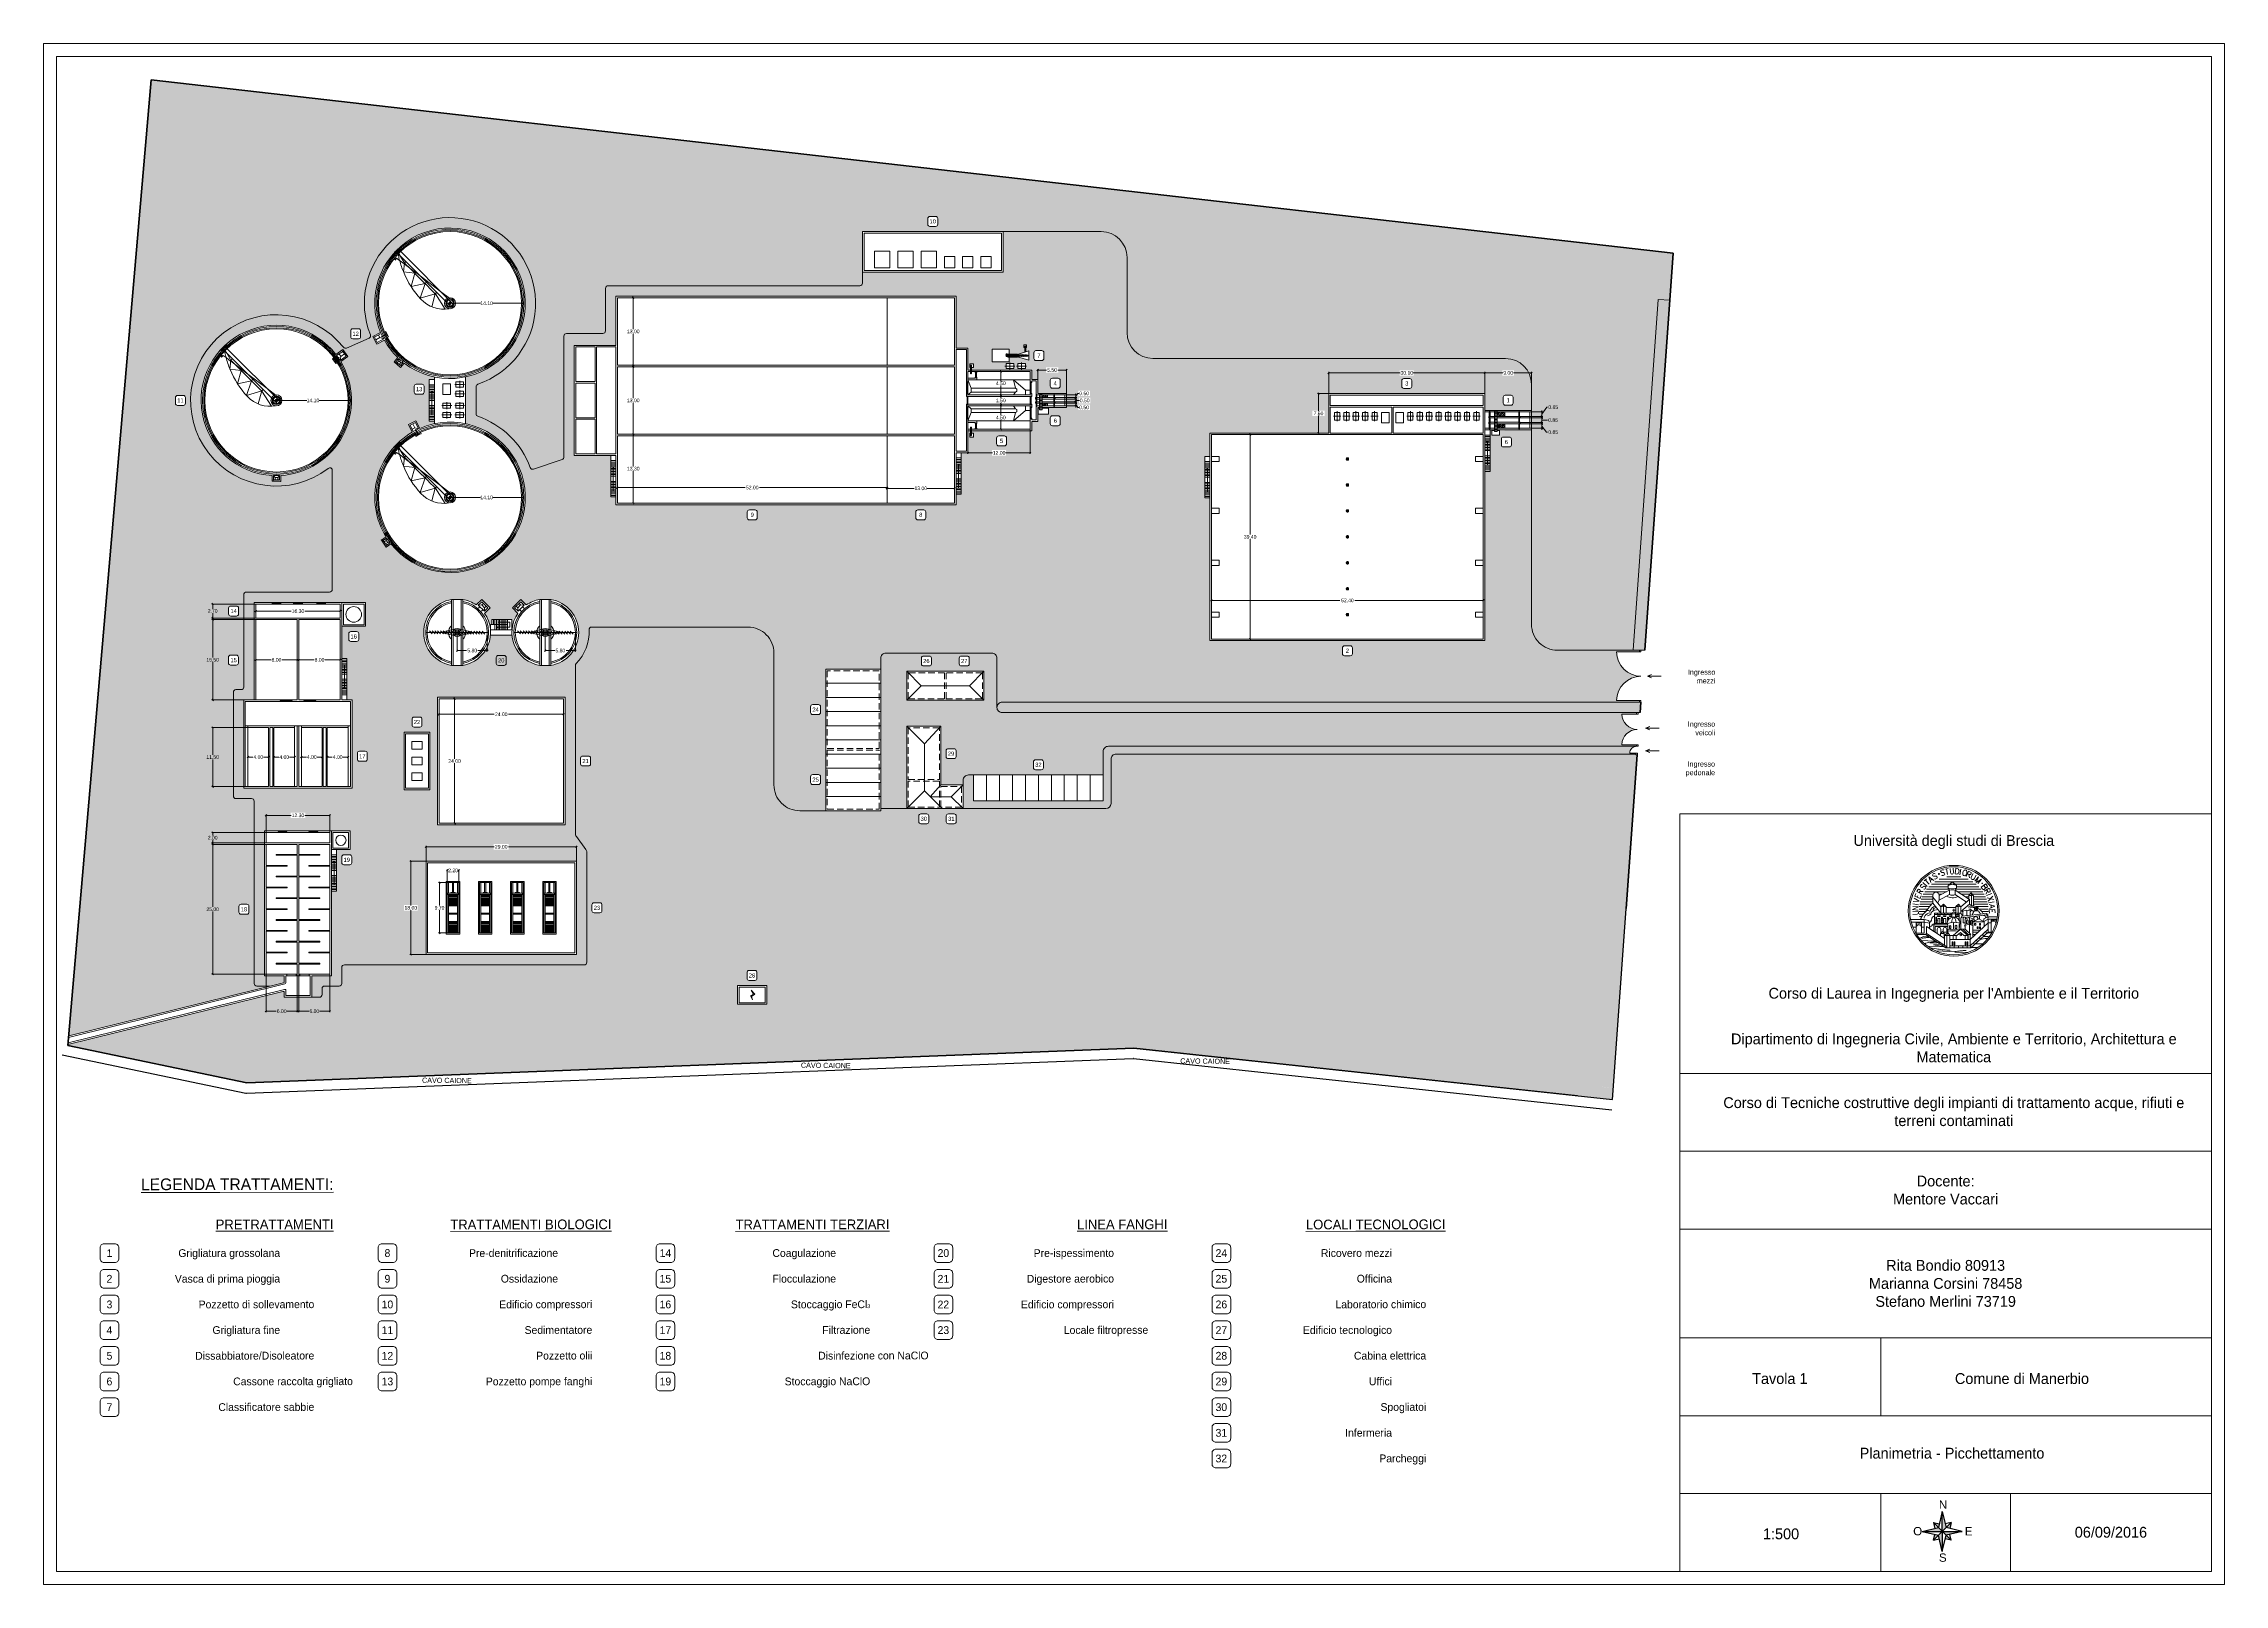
# Model space of a CAD drawing. Extents: x 1590275 to 3180776, y 5018154 to 10036737.
# Drawn here: x 1590274.5 to 1590695, y 5018153.7 to 5018450.7 of the extents above; entities that cross this region are included whole.
import ezdxf

# ---------------------------------------------------------------- set-up
doc = ezdxf.new("R2010")
doc.units = 0
doc.header["$LTSCALE"] = 5
doc.header["$MEASUREMENT"] = 0
doc.linetypes.add('ACAD_ISO07W100', pattern=[3.5, 0.5, -3])
doc.linetypes.add('HIDDEN', pattern=[0.375, 0.25, -0.125])
for name, color, linetype, lineweight in [('Cartiglio', 7, 'Continuous', 15), ('Confine', 1, 'Continuous', 30), ('Legenda', 7, 'Continuous', 15), ('Locali accessori', 7, 'Continuous', 15), ('Muratura', 7, 'Continuous', 15), ('Quote e scritte', 252, 'Continuous', 15), ('Scale', 7, 'Continuous', 15), ('Siepe', 104, 'Continuous', 15), ('Verde', 3, 'Continuous', 15), ('Viabilità', 251, 'Continuous', 15)]:
    doc.layers.add(name, color=color, linetype=linetype, lineweight=lineweight)
doc.styles.add('ROMANC', font='romanc', dxfattribs={"width": 0.9, "height": 0.4})
doc.dimstyles.new('PICCHETTAMENTO', dxfattribs={"dimtxt": 0.7, "dimasz": 0.3, "dimexe": 0.18, "dimexo": 0.0625, "dimgap": 0.09, "dimtad": 0, "dimtih": 1, "dimtoh": 1, "dimzin": 0, "dimdsep": 46, "dimtxsty": 'Standard', "dimblk": 'OBLIQUE', "dimcen": 0.09, "dimclrd": 256, "dimclre": 256, "dimclrt": 256, "dimadec": 0, "dimazin": 0, "dimtfac": 1, "dimtofl": 0, "dimtmove": 0, "dimatfit": 0, "dimldrblk": 'OBLIQUE', "dimfxl": 1, "dimtfillclr": 256, "dimtolj": 1, "dimtzin": 0, "dimlwd": -1, "dimlwe": -1, "dimarcsym": 0})
pattern_1 = [(50, (0, 0), (0.3586300913, -0.031376067491), [0.0375, -0.4125]), (355, (0, 0), (-0.069375666807, 0.37609606685), [0.03, -0.33]), (100.45144446, (0.0299, -0.0026), (0.289254423364, 0.344719995484), [0.031870096, -0.350571056]), (46.1842, (0, 0.1), (0.533620665336, -0.082759640397), [0.05625, -0.61875]), (96.63563549, (0.04447, 0.0931), (0.467330972837, 0.487059300387), [0.047805171, -0.52585688]), (351.18416399, (0, 0.1), (0.46733097253, 0.487059300135), [0.045, -0.4950000005]), (21, (0.05, 0.075), (0.29845352606, -0.201309445333), [0.0375, -0.4125]), (326, (0.05, 0.075), (0.12165766596, 0.362575022523), [0.03, -0.33]), (71.45144474, (0.07487, 0.05822), (0.420111188365, 0.161265576403), [0.031870095, -0.350571056]), (37.5, (0, 0), (0.0060799276586, 0.1664469269157), [0, -0.326, 0, -0.335, 0, -0.33125]), (7.5, (0, 0), (0.131534768721, 0.197205855941), [0, -0.191, 0, -0.3185, 0, -0.12625]), (327.5, (-0.1115, 0), (0.2669112180862, -0.0112774358672), [0, -0.125, 0, -0.39, 0, -0.5175]), (317.5, (-0.1615, 0), (0.291593084671, 0.050052491166), [0, -0.1625, 0, -0.259, 0, -0.3675])]
pattern_2 = [(45, (0, 0), (-0.176776695297, 0.176776695297), [])]

# ---------------------------------------------------------------- blocks, each defined once
blk = doc.blocks.new('_OBLIQUE')
at = {"color": 0, "linetype": 'ByBlock'}
blk.add_line((-0.5, -0.5), (0.5, 0.5), dxfattribs=at)
blk = doc.blocks.new('*D288')
at = {"layer": 'DEFPOINTS', "color": 0, "transparency": 16777216}
for p in [(1590558.97, 5018379.68), (1590558.97, 5018378.83), (1590563.42, 5018378.83)]:
    blk.add_point(p, dxfattribs=at)
at = {"layer": 'Quote e scritte', "transparency": 16777216}
for p, q in [((1590559.03, 5018379.68), (1590563.6, 5018379.68)), ((1590559.03, 5018378.83), (1590563.6, 5018378.83)), ((1590563.42, 5018379.26), (1590564.35, 5018380.6)), ((1590563.42, 5018379.68), (1590563.42, 5018379.98)), ((1590563.42, 5018379.68), (1590563.42, 5018378.83)), ((1590563.42, 5018378.83), (1590563.42, 5018378.53)), ((1590564.35, 5018380.6), (1590564.53, 5018380.6))]:
    blk.add_line(p, q, dxfattribs=at)
at = {"layer": 'Quote e scritte', "transparency": 16777216, "xscale": 0.3, "yscale": 0.3, "zscale": 0.3}
for p, rotation in [((1590563.42, 5018379.68), 270), ((1590563.42, 5018378.83), 90)]:
    blk.add_blockref('_OBLIQUE', p, dxfattribs=dict(at, rotation=rotation))
at = {"layer": 'Quote e scritte', "transparency": 16777216, "insert": (1590565.61, 5018380.6), "char_height": 0.7, "attachment_point": 5}
blk.add_mtext('\\A1;0.85', dxfattribs=at)
blk = doc.blocks.new('*D289')
at = {"layer": 'DEFPOINTS', "color": 0, "transparency": 16777216}
for p in [(1590558.97, 5018378.53), (1590558.97, 5018377.68), (1590563.42, 5018377.68)]:
    blk.add_point(p, dxfattribs=at)
at = {"layer": 'Quote e scritte', "transparency": 16777216}
for p, q in [((1590559.03, 5018378.53), (1590563.6, 5018378.53)), ((1590559.03, 5018377.68), (1590563.6, 5018377.68)), ((1590563.42, 5018378.53), (1590563.42, 5018377.68)), ((1590563.42, 5018378.11), (1590564.31, 5018378.11)), ((1590564.31, 5018378.11), (1590564.49, 5018378.11))]:
    blk.add_line(p, q, dxfattribs=at)
at = {"layer": 'Quote e scritte', "transparency": 16777216, "xscale": 0.3, "yscale": 0.3, "zscale": 0.3}
for p, rotation in [((1590563.42, 5018378.53), 90), ((1590563.42, 5018377.68), 270)]:
    blk.add_blockref('_OBLIQUE', p, dxfattribs=dict(at, rotation=rotation))
at = {"layer": 'Quote e scritte', "transparency": 16777216, "insert": (1590565.58, 5018378.11), "char_height": 0.7, "attachment_point": 5}
blk.add_mtext('\\A1;0.85', dxfattribs=at)
blk = doc.blocks.new('*D290')
at = {"layer": 'DEFPOINTS', "color": 0, "transparency": 16777216}
for p in [(1590558.97, 5018377.38), (1590558.97, 5018376.53), (1590563.42, 5018376.53)]:
    blk.add_point(p, dxfattribs=at)
at = {"layer": 'Quote e scritte', "transparency": 16777216}
for p, q in [((1590559.03, 5018377.38), (1590563.6, 5018377.38)), ((1590563.42, 5018377.38), (1590563.42, 5018377.68)), ((1590563.42, 5018377.38), (1590563.42, 5018376.53)), ((1590559.03, 5018376.53), (1590563.6, 5018376.53)), ((1590563.42, 5018376.96), (1590564.34, 5018375.8)), ((1590563.42, 5018376.53), (1590563.42, 5018376.23)), ((1590564.34, 5018375.8), (1590564.52, 5018375.8))]:
    blk.add_line(p, q, dxfattribs=at)
at = {"layer": 'Quote e scritte', "transparency": 16777216, "xscale": 0.3, "yscale": 0.3, "zscale": 0.3}
for p, rotation in [((1590563.42, 5018377.38), 270), ((1590563.42, 5018376.53), 90)]:
    blk.add_blockref('_OBLIQUE', p, dxfattribs=dict(at, rotation=rotation))
at = {"layer": 'Quote e scritte', "transparency": 16777216, "insert": (1590565.6, 5018375.8), "char_height": 0.7, "attachment_point": 5}
blk.add_mtext('\\A1;0.85', dxfattribs=at)
blk = doc.blocks.new('*D291')
at = {"layer": 'DEFPOINTS', "color": 0, "transparency": 16777216}
for p in [(1590552.42, 5018387.21), (1590552.42, 5018383.21), (1590561.42, 5018379.98)]:
    blk.add_point(p, dxfattribs=at)
at = {"layer": 'Quote e scritte', "transparency": 16777216}
for p, q in [((1590552.42, 5018383.27), (1590552.42, 5018387.39)), ((1590552.42, 5018387.21), (1590555.9, 5018387.21)), ((1590561.42, 5018387.21), (1590557.94, 5018387.21)), ((1590561.42, 5018380.05), (1590561.42, 5018387.39))]:
    blk.add_line(p, q, dxfattribs=at)
at = {"layer": 'Quote e scritte', "transparency": 16777216, "xscale": 0.3, "yscale": 0.3, "zscale": 0.3, "rotation": 180}
blk.add_blockref('_OBLIQUE', (1590552.42, 5018387.21), dxfattribs=at)
at = {"layer": 'Quote e scritte', "transparency": 16777216, "xscale": 0.3, "yscale": 0.3, "zscale": 0.3}
blk.add_blockref('_OBLIQUE', (1590561.42, 5018387.21), dxfattribs=at)
at = {"layer": 'Quote e scritte', "transparency": 16777216, "insert": (1590556.92, 5018387.21), "char_height": 0.7, "attachment_point": 5}
blk.add_mtext('\\A1;9.00', dxfattribs=at)
blk = doc.blocks.new('*D292')
at = {"layer": 'DEFPOINTS', "color": 0, "transparency": 16777216}
for p in [(1590522.32, 5018387.21), (1590522.32, 5018383.21), (1590552.42, 5018383.21)]:
    blk.add_point(p, dxfattribs=at)
at = {"layer": 'Quote e scritte', "transparency": 16777216}
for p, q in [((1590522.32, 5018383.27), (1590522.32, 5018387.39)), ((1590522.32, 5018387.21), (1590536.11, 5018387.21)), ((1590552.42, 5018387.21), (1590538.63, 5018387.21)), ((1590552.42, 5018383.27), (1590552.42, 5018387.39))]:
    blk.add_line(p, q, dxfattribs=at)
at = {"layer": 'Quote e scritte', "transparency": 16777216, "xscale": 0.3, "yscale": 0.3, "zscale": 0.3, "rotation": 180}
blk.add_blockref('_OBLIQUE', (1590522.32, 5018387.21), dxfattribs=at)
at = {"layer": 'Quote e scritte', "transparency": 16777216, "xscale": 0.3, "yscale": 0.3, "zscale": 0.3}
blk.add_blockref('_OBLIQUE', (1590552.42, 5018387.21), dxfattribs=at)
at = {"layer": 'Quote e scritte', "transparency": 16777216, "insert": (1590537.37, 5018387.21), "char_height": 0.7, "attachment_point": 5}
blk.add_mtext('\\A1;30.10', dxfattribs=at)
blk = doc.blocks.new('*D293')
at = {"layer": 'DEFPOINTS', "color": 0, "transparency": 16777216}
for p in [(1590522.32, 5018383.21), (1590520.35, 5018375.61), (1590522.32, 5018375.61)]:
    blk.add_point(p, dxfattribs=at)
at = {"layer": 'Quote e scritte', "transparency": 16777216}
for p, q in [((1590522.26, 5018383.21), (1590520.17, 5018383.21)), ((1590520.35, 5018383.21), (1590520.35, 5018379.85)), ((1590520.35, 5018375.61), (1590520.35, 5018378.97)), ((1590522.26, 5018375.61), (1590520.17, 5018375.61))]:
    blk.add_line(p, q, dxfattribs=at)
at = {"layer": 'Quote e scritte', "transparency": 16777216, "xscale": 0.3, "yscale": 0.3, "zscale": 0.3}
for p, rotation in [((1590520.35, 5018383.21), 90), ((1590520.35, 5018375.61), 270)]:
    blk.add_blockref('_OBLIQUE', p, dxfattribs=dict(at, rotation=rotation))
at = {"layer": 'Quote e scritte', "transparency": 16777216, "insert": (1590520.35, 5018379.41), "char_height": 0.7, "attachment_point": 5}
blk.add_mtext('\\A1;7.60', dxfattribs=at)
blk = doc.blocks.new('*D294')
at = {"layer": 'DEFPOINTS', "color": 0, "transparency": 16777216}
for p in [(1590499.72, 5018343.36), (1590552.12, 5018343.36), (1590552.12, 5018343.36)]:
    blk.add_point(p, dxfattribs=at)
at = {"layer": 'Quote e scritte', "transparency": 16777216}
for p, q in [((1590499.72, 5018343.42), (1590499.72, 5018343.54)), ((1590499.72, 5018343.36), (1590524.49, 5018343.36)), ((1590552.12, 5018343.36), (1590527.35, 5018343.36)), ((1590552.12, 5018343.42), (1590552.12, 5018343.54))]:
    blk.add_line(p, q, dxfattribs=at)
at = {"layer": 'Quote e scritte', "transparency": 16777216, "xscale": 0.3, "yscale": 0.3, "zscale": 0.3, "rotation": 180}
blk.add_blockref('_OBLIQUE', (1590499.72, 5018343.36), dxfattribs=at)
at = {"layer": 'Quote e scritte', "transparency": 16777216, "xscale": 0.3, "yscale": 0.3, "zscale": 0.3}
blk.add_blockref('_OBLIQUE', (1590552.12, 5018343.36), dxfattribs=at)
at = {"layer": 'Quote e scritte', "transparency": 16777216, "insert": (1590525.92, 5018343.36), "char_height": 0.7, "attachment_point": 5}
blk.add_mtext('\\A1;52.40', dxfattribs=at)
blk = doc.blocks.new('*D295')
at = {"layer": 'DEFPOINTS', "color": 0, "transparency": 16777216}
for p in [(1590507.17, 5018375.31), (1590507.17, 5018375.31), (1590507.17, 5018335.91)]:
    blk.add_point(p, dxfattribs=at)
at = {"layer": 'Quote e scritte', "transparency": 16777216}
for p, q in [((1590507.17, 5018375.31), (1590507.17, 5018356.05)), ((1590507.23, 5018375.31), (1590507.35, 5018375.31)), ((1590507.17, 5018335.91), (1590507.17, 5018355.17)), ((1590507.23, 5018335.91), (1590507.35, 5018335.91))]:
    blk.add_line(p, q, dxfattribs=at)
at = {"layer": 'Quote e scritte', "transparency": 16777216, "xscale": 0.3, "yscale": 0.3, "zscale": 0.3}
for p, rotation in [((1590507.17, 5018375.31), 90), ((1590507.17, 5018335.91), 270)]:
    blk.add_blockref('_OBLIQUE', p, dxfattribs=dict(at, rotation=rotation))
at = {"layer": 'Quote e scritte', "transparency": 16777216, "insert": (1590507.17, 5018355.61), "char_height": 0.7, "attachment_point": 5}
blk.add_mtext('\\A1;39.40', dxfattribs=at)
blk = doc.blocks.new('*D296')
at = {"layer": 'DEFPOINTS', "color": 0, "transparency": 16777216}
for p in [(1590469.31, 5018382.96), (1590469.31, 5018382.46), (1590473.55, 5018382.46)]:
    blk.add_point(p, dxfattribs=at)
at = {"layer": 'Quote e scritte', "transparency": 16777216}
for p, q in [((1590469.37, 5018382.96), (1590473.73, 5018382.96)), ((1590469.37, 5018382.46), (1590473.73, 5018382.46)), ((1590473.55, 5018382.96), (1590473.55, 5018383.26)), ((1590473.55, 5018382.71), (1590473.95, 5018383.26)), ((1590473.55, 5018382.96), (1590473.55, 5018382.46)), ((1590473.55, 5018382.46), (1590473.55, 5018382.16)), ((1590473.95, 5018383.26), (1590474.13, 5018383.26))]:
    blk.add_line(p, q, dxfattribs=at)
at = {"layer": 'Quote e scritte', "transparency": 16777216, "xscale": 0.3, "yscale": 0.3, "zscale": 0.3}
for p, rotation in [((1590473.55, 5018382.96), 270), ((1590473.55, 5018382.46), 90)]:
    blk.add_blockref('_OBLIQUE', p, dxfattribs=dict(at, rotation=rotation))
at = {"layer": 'Quote e scritte', "transparency": 16777216, "insert": (1590475.16, 5018383.26), "char_height": 0.7, "attachment_point": 5}
blk.add_mtext('\\A1;0.50', dxfattribs=at)
blk = doc.blocks.new('*D297')
at = {"layer": 'DEFPOINTS', "color": 0, "transparency": 16777216}
for p in [(1590469.31, 5018382.16), (1590469.31, 5018381.66), (1590473.54, 5018381.66)]:
    blk.add_point(p, dxfattribs=at)
at = {"layer": 'Quote e scritte', "transparency": 16777216}
for p, q in [((1590469.37, 5018382.16), (1590473.72, 5018382.16)), ((1590469.37, 5018381.66), (1590473.72, 5018381.66)), ((1590473.54, 5018382.16), (1590473.54, 5018381.66)), ((1590473.54, 5018381.91), (1590474.06, 5018381.9)), ((1590474.06, 5018381.9), (1590474.24, 5018381.9))]:
    blk.add_line(p, q, dxfattribs=at)
at = {"layer": 'Quote e scritte', "transparency": 16777216, "xscale": 0.3, "yscale": 0.3, "zscale": 0.3}
for p, rotation in [((1590473.54, 5018382.16), 90), ((1590473.54, 5018381.66), 270)]:
    blk.add_blockref('_OBLIQUE', p, dxfattribs=dict(at, rotation=rotation))
at = {"layer": 'Quote e scritte', "transparency": 16777216, "insert": (1590475.26, 5018381.9), "char_height": 0.7, "attachment_point": 5}
blk.add_mtext('\\A1;0.50', dxfattribs=at)
blk = doc.blocks.new('*D298')
at = {"layer": 'DEFPOINTS', "color": 0, "transparency": 16777216}
for p in [(1590469.31, 5018381.36), (1590469.31, 5018380.86), (1590473.54, 5018380.86)]:
    blk.add_point(p, dxfattribs=at)
at = {"layer": 'Quote e scritte', "transparency": 16777216}
for p, q in [((1590473.54, 5018381.36), (1590473.54, 5018381.66)), ((1590469.37, 5018381.36), (1590473.72, 5018381.36)), ((1590469.37, 5018380.86), (1590473.72, 5018380.86)), ((1590473.54, 5018381.36), (1590473.54, 5018380.86)), ((1590473.54, 5018381.11), (1590473.95, 5018380.56)), ((1590473.54, 5018380.86), (1590473.54, 5018380.56)), ((1590473.95, 5018380.56), (1590474.13, 5018380.56))]:
    blk.add_line(p, q, dxfattribs=at)
at = {"layer": 'Quote e scritte', "transparency": 16777216, "xscale": 0.3, "yscale": 0.3, "zscale": 0.3}
for p, rotation in [((1590473.54, 5018381.36), 270), ((1590473.54, 5018380.86), 90)]:
    blk.add_blockref('_OBLIQUE', p, dxfattribs=dict(at, rotation=rotation))
at = {"layer": 'Quote e scritte', "transparency": 16777216, "insert": (1590475.15, 5018380.56), "char_height": 0.7, "attachment_point": 5}
blk.add_mtext('\\A1;0.50', dxfattribs=at)
blk = doc.blocks.new('*D299')
at = {"layer": 'DEFPOINTS', "color": 0, "transparency": 16777216}
for p in [(1590471.76, 5018387.76), (1590466.21, 5018383.26), (1590471.76, 5018383.26)]:
    blk.add_point(p, dxfattribs=at)
at = {"layer": 'Quote e scritte', "transparency": 16777216}
for p, q in [((1590466.21, 5018383.32), (1590466.21, 5018387.94)), ((1590466.21, 5018387.76), (1590467.9, 5018387.76)), ((1590471.76, 5018387.76), (1590470.07, 5018387.76)), ((1590471.76, 5018383.32), (1590471.76, 5018387.94))]:
    blk.add_line(p, q, dxfattribs=at)
at = {"layer": 'Quote e scritte', "transparency": 16777216, "xscale": 0.3, "yscale": 0.3, "zscale": 0.3, "rotation": 180}
blk.add_blockref('_OBLIQUE', (1590466.21, 5018387.76), dxfattribs=at)
at = {"layer": 'Quote e scritte', "transparency": 16777216, "xscale": 0.3, "yscale": 0.3, "zscale": 0.3}
blk.add_blockref('_OBLIQUE', (1590471.76, 5018387.76), dxfattribs=at)
at = {"layer": 'Quote e scritte', "transparency": 16777216, "insert": (1590468.98, 5018387.76), "char_height": 0.7, "attachment_point": 5}
blk.add_mtext('\\A1;5.50', dxfattribs=at)
blk = doc.blocks.new('*D300')
at = {"layer": 'DEFPOINTS', "color": 0, "transparency": 16777216}
for p in [(1590452.76, 5018376.36), (1590464.76, 5018376.36), (1590452.76, 5018371.81)]:
    blk.add_point(p, dxfattribs=at)
at = {"layer": 'Quote e scritte', "transparency": 16777216}
for p, q in [((1590452.76, 5018376.3), (1590452.76, 5018371.63)), ((1590464.76, 5018376.3), (1590464.76, 5018371.63)), ((1590452.76, 5018371.81), (1590457.51, 5018371.81)), ((1590464.76, 5018371.81), (1590460.02, 5018371.81))]:
    blk.add_line(p, q, dxfattribs=at)
at = {"layer": 'Quote e scritte', "transparency": 16777216, "xscale": 0.3, "yscale": 0.3, "zscale": 0.3, "rotation": 180}
blk.add_blockref('_OBLIQUE', (1590452.76, 5018371.81), dxfattribs=at)
at = {"layer": 'Quote e scritte', "transparency": 16777216, "xscale": 0.3, "yscale": 0.3, "zscale": 0.3}
blk.add_blockref('_OBLIQUE', (1590464.76, 5018371.81), dxfattribs=at)
at = {"layer": 'Quote e scritte', "transparency": 16777216, "insert": (1590458.76, 5018371.81), "char_height": 0.7, "attachment_point": 5}
blk.add_mtext('\\A1;12.00', dxfattribs=at)
blk = doc.blocks.new('*D301')
at = {"layer": 'DEFPOINTS', "color": 0, "transparency": 16777216}
for p in [(1590459.1, 5018380.86), (1590459.1, 5018380.86), (1590459.1, 5018376.36)]:
    blk.add_point(p, dxfattribs=at)
at = {"layer": 'Quote e scritte', "transparency": 16777216}
for p, q in [((1590459.1, 5018380.86), (1590459.1, 5018379.05)), ((1590459.1, 5018376.36), (1590459.1, 5018378.17)), ((1590459.16, 5018380.86), (1590459.28, 5018380.86)), ((1590459.16, 5018376.36), (1590459.28, 5018376.36))]:
    blk.add_line(p, q, dxfattribs=at)
at = {"layer": 'Quote e scritte', "transparency": 16777216, "xscale": 0.3, "yscale": 0.3, "zscale": 0.3}
for p, rotation in [((1590459.1, 5018380.86), 90), ((1590459.1, 5018376.36), 270)]:
    blk.add_blockref('_OBLIQUE', p, dxfattribs=dict(at, rotation=rotation))
at = {"layer": 'Quote e scritte', "transparency": 16777216, "insert": (1590459.1, 5018378.61), "char_height": 0.7, "attachment_point": 5}
blk.add_mtext('\\A1;4.50', dxfattribs=at)
blk = doc.blocks.new('*D302')
at = {"layer": 'DEFPOINTS', "color": 0, "transparency": 16777216}
for p in [(1590459.1, 5018387.46), (1590459.1, 5018387.46), (1590459.1, 5018382.96)]:
    blk.add_point(p, dxfattribs=at)
at = {"layer": 'Quote e scritte', "transparency": 16777216}
for p, q in [((1590459.1, 5018387.46), (1590459.1, 5018385.65)), ((1590459.16, 5018387.46), (1590459.28, 5018387.46)), ((1590459.1, 5018382.96), (1590459.1, 5018384.77)), ((1590459.16, 5018382.96), (1590459.28, 5018382.96))]:
    blk.add_line(p, q, dxfattribs=at)
at = {"layer": 'Quote e scritte', "transparency": 16777216, "xscale": 0.3, "yscale": 0.3, "zscale": 0.3}
for p, rotation in [((1590459.1, 5018387.46), 90), ((1590459.1, 5018382.96), 270)]:
    blk.add_blockref('_OBLIQUE', p, dxfattribs=dict(at, rotation=rotation))
at = {"layer": 'Quote e scritte', "transparency": 16777216, "insert": (1590459.1, 5018385.21), "char_height": 0.7, "attachment_point": 5}
blk.add_mtext('\\A1;4.50', dxfattribs=at)
blk = doc.blocks.new('*D303')
at = {"layer": 'DEFPOINTS', "color": 0, "transparency": 16777216}
for p in [(1590459.1, 5018382.66), (1590459.1, 5018381.16), (1590459.1, 5018381.16)]:
    blk.add_point(p, dxfattribs=at)
at = {"layer": 'Quote e scritte', "transparency": 16777216}
for p, q in [((1590459.1, 5018382.66), (1590459.1, 5018382.35)), ((1590459.16, 5018382.66), (1590459.28, 5018382.66)), ((1590459.1, 5018381.16), (1590459.1, 5018381.47)), ((1590459.16, 5018381.16), (1590459.28, 5018381.16))]:
    blk.add_line(p, q, dxfattribs=at)
at = {"layer": 'Quote e scritte', "transparency": 16777216, "xscale": 0.3, "yscale": 0.3, "zscale": 0.3}
for p, rotation in [((1590459.1, 5018382.66), 90), ((1590459.1, 5018381.16), 270)]:
    blk.add_blockref('_OBLIQUE', p, dxfattribs=dict(at, rotation=rotation))
at = {"layer": 'Quote e scritte', "transparency": 16777216, "insert": (1590459.1, 5018381.91), "char_height": 0.7, "attachment_point": 5}
blk.add_mtext('\\A1;1.50', dxfattribs=at)
blk = doc.blocks.new('*D305')
at = {"layer": 'DEFPOINTS', "color": 0, "transparency": 16777216}
for p in [(1590388.22, 5018401.71), (1590388.22, 5018401.71), (1590388.22, 5018388.71)]:
    blk.add_point(p, dxfattribs=at)
at = {"layer": 'Quote e scritte', "transparency": 16777216}
for p, q in [((1590388.16, 5018401.71), (1590388.04, 5018401.71)), ((1590388.22, 5018401.71), (1590388.22, 5018395.65)), ((1590388.22, 5018388.71), (1590388.22, 5018394.77)), ((1590388.16, 5018388.71), (1590388.04, 5018388.71))]:
    blk.add_line(p, q, dxfattribs=at)
at = {"layer": 'Quote e scritte', "transparency": 16777216, "xscale": 0.3, "yscale": 0.3, "zscale": 0.3}
for p, rotation in [((1590388.22, 5018401.71), 90), ((1590388.22, 5018388.71), 270)]:
    blk.add_blockref('_OBLIQUE', p, dxfattribs=dict(at, rotation=rotation))
at = {"layer": 'Quote e scritte', "transparency": 16777216, "insert": (1590388.22, 5018395.21), "char_height": 0.7, "attachment_point": 5}
blk.add_mtext('\\A1;13.00', dxfattribs=at)
blk = doc.blocks.new('*D306')
at = {"layer": 'DEFPOINTS', "color": 0, "transparency": 16777216}
for p in [(1590352.89, 5018400.64), (1590366.99, 5018400.64), (1590366.99, 5018400.64)]:
    blk.add_point(p, dxfattribs=at)
at = {"layer": 'Quote e scritte', "transparency": 16777216}
for p, q in [((1590352.89, 5018400.64), (1590358.74, 5018400.64)), ((1590352.89, 5018400.58), (1590352.89, 5018400.46)), ((1590366.99, 5018400.64), (1590361.14, 5018400.64)), ((1590366.99, 5018400.71), (1590366.99, 5018400.82))]:
    blk.add_line(p, q, dxfattribs=at)
at = {"layer": 'Quote e scritte', "transparency": 16777216, "xscale": 0.3, "yscale": 0.3, "zscale": 0.3, "rotation": 180}
blk.add_blockref('_OBLIQUE', (1590352.89, 5018400.64), dxfattribs=at)
at = {"layer": 'Quote e scritte', "transparency": 16777216, "xscale": 0.3, "yscale": 0.3, "zscale": 0.3}
blk.add_blockref('_OBLIQUE', (1590366.99, 5018400.64), dxfattribs=at)
at = {"layer": 'Quote e scritte', "transparency": 16777216, "insert": (1590359.94, 5018400.64), "char_height": 0.7, "attachment_point": 5}
blk.add_mtext('\\A1;14.10', dxfattribs=at)
blk = doc.blocks.new('*D307')
at = {"layer": 'DEFPOINTS', "color": 0, "transparency": 16777216}
for p in [(1590319.42, 5018381.91), (1590333.52, 5018381.91), (1590333.52, 5018381.91)]:
    blk.add_point(p, dxfattribs=at)
at = {"layer": 'Quote e scritte', "transparency": 16777216}
for p, q in [((1590319.42, 5018381.91), (1590325.27, 5018381.91)), ((1590319.42, 5018381.85), (1590319.42, 5018381.73)), ((1590333.52, 5018381.91), (1590327.67, 5018381.91)), ((1590333.52, 5018381.97), (1590333.52, 5018382.09))]:
    blk.add_line(p, q, dxfattribs=at)
at = {"layer": 'Quote e scritte', "transparency": 16777216, "xscale": 0.3, "yscale": 0.3, "zscale": 0.3, "rotation": 180}
blk.add_blockref('_OBLIQUE', (1590319.42, 5018381.91), dxfattribs=at)
at = {"layer": 'Quote e scritte', "transparency": 16777216, "xscale": 0.3, "yscale": 0.3, "zscale": 0.3}
blk.add_blockref('_OBLIQUE', (1590333.52, 5018381.91), dxfattribs=at)
at = {"layer": 'Quote e scritte', "transparency": 16777216, "insert": (1590326.47, 5018381.91), "char_height": 0.7, "attachment_point": 5}
blk.add_mtext('\\A1;14.10', dxfattribs=at)
blk = doc.blocks.new('*D308')
at = {"layer": 'DEFPOINTS', "color": 0, "transparency": 16777216}
for p in [(1590352.89, 5018363.21), (1590366.99, 5018363.21), (1590366.99, 5018363.21)]:
    blk.add_point(p, dxfattribs=at)
at = {"layer": 'Quote e scritte', "transparency": 16777216}
for p, q in [((1590352.89, 5018363.21), (1590358.74, 5018363.21)), ((1590352.89, 5018363.14), (1590352.89, 5018363.03)), ((1590366.99, 5018363.21), (1590361.14, 5018363.21)), ((1590366.99, 5018363.27), (1590366.99, 5018363.39))]:
    blk.add_line(p, q, dxfattribs=at)
at = {"layer": 'Quote e scritte', "transparency": 16777216, "xscale": 0.3, "yscale": 0.3, "zscale": 0.3, "rotation": 180}
blk.add_blockref('_OBLIQUE', (1590352.89, 5018363.21), dxfattribs=at)
at = {"layer": 'Quote e scritte', "transparency": 16777216, "xscale": 0.3, "yscale": 0.3, "zscale": 0.3}
blk.add_blockref('_OBLIQUE', (1590366.99, 5018363.21), dxfattribs=at)
at = {"layer": 'Quote e scritte', "transparency": 16777216, "insert": (1590359.94, 5018363.21), "char_height": 0.7, "attachment_point": 5}
blk.add_mtext('\\A1;14.10', dxfattribs=at)
blk = doc.blocks.new('*D309')
at = {"layer": 'DEFPOINTS', "color": 0, "transparency": 16777216}
for p in [(1590307.12, 5018339.96), (1590315.42, 5018342.66), (1590315.42, 5018339.96)]:
    blk.add_point(p, dxfattribs=at)
at = {"layer": 'Quote e scritte', "transparency": 16777216}
for p, q in [((1590315.35, 5018342.66), (1590306.94, 5018342.66)), ((1590315.35, 5018339.96), (1590306.94, 5018339.96)), ((1590307.12, 5018342.66), (1590307.12, 5018341.75)), ((1590307.12, 5018339.96), (1590307.12, 5018340.87))]:
    blk.add_line(p, q, dxfattribs=at)
at = {"layer": 'Quote e scritte', "transparency": 16777216, "xscale": 0.3, "yscale": 0.3, "zscale": 0.3}
for p, rotation in [((1590307.12, 5018342.66), 90), ((1590307.12, 5018339.96), 270)]:
    blk.add_blockref('_OBLIQUE', p, dxfattribs=dict(at, rotation=rotation))
at = {"layer": 'Quote e scritte', "transparency": 16777216, "insert": (1590307.12, 5018341.31), "char_height": 0.7, "attachment_point": 5}
blk.add_mtext('\\A1;2.70', dxfattribs=at)
blk = doc.blocks.new('*D310')
at = {"layer": 'DEFPOINTS', "color": 0, "transparency": 16777216}
for p in [(1590315.42, 5018339.66), (1590307.12, 5018324.16), (1590315.42, 5018324.16)]:
    blk.add_point(p, dxfattribs=at)
at = {"layer": 'Quote e scritte', "transparency": 16777216}
for p, q in [((1590315.35, 5018339.66), (1590306.94, 5018339.66)), ((1590307.12, 5018339.66), (1590307.12, 5018332.35)), ((1590307.12, 5018324.16), (1590307.12, 5018331.47)), ((1590315.35, 5018324.16), (1590306.94, 5018324.16))]:
    blk.add_line(p, q, dxfattribs=at)
at = {"layer": 'Quote e scritte', "transparency": 16777216, "xscale": 0.3, "yscale": 0.3, "zscale": 0.3}
for p, rotation in [((1590307.12, 5018339.66), 90), ((1590307.12, 5018324.16), 270)]:
    blk.add_blockref('_OBLIQUE', p, dxfattribs=dict(at, rotation=rotation))
at = {"layer": 'Quote e scritte', "transparency": 16777216, "insert": (1590307.12, 5018331.91), "char_height": 0.7, "attachment_point": 5}
blk.add_mtext('\\A1;15.50', dxfattribs=at)
blk = doc.blocks.new('*D311')
at = {"layer": 'DEFPOINTS', "color": 0, "transparency": 16777216}
for p in [(1590313.92, 5018318.86), (1590307.12, 5018307.46), (1590313.92, 5018307.46)]:
    blk.add_point(p, dxfattribs=at)
at = {"layer": 'Quote e scritte', "transparency": 16777216}
for p, q in [((1590313.85, 5018318.86), (1590306.94, 5018318.86)), ((1590307.12, 5018318.86), (1590307.12, 5018313.6)), ((1590307.12, 5018307.46), (1590307.12, 5018312.72)), ((1590313.85, 5018307.46), (1590306.94, 5018307.46))]:
    blk.add_line(p, q, dxfattribs=at)
at = {"layer": 'Quote e scritte', "transparency": 16777216, "xscale": 0.3, "yscale": 0.3, "zscale": 0.3}
for p, rotation in [((1590307.12, 5018318.86), 90), ((1590307.12, 5018307.46), 270)]:
    blk.add_blockref('_OBLIQUE', p, dxfattribs=dict(at, rotation=rotation))
at = {"layer": 'Quote e scritte', "transparency": 16777216, "insert": (1590307.12, 5018313.16), "char_height": 0.7, "attachment_point": 5}
blk.add_mtext('\\A1;11.50', dxfattribs=at)
blk = doc.blocks.new('*D312')
at = {"layer": 'DEFPOINTS', "color": 0, "transparency": 16777216}
for p in [(1590315.42, 5018341.31), (1590331.72, 5018341.31), (1590331.72, 5018341.31)]:
    blk.add_point(p, dxfattribs=at)
at = {"layer": 'Quote e scritte', "transparency": 16777216}
for p, q in [((1590315.42, 5018341.37), (1590315.42, 5018341.49)), ((1590315.42, 5018341.31), (1590322.25, 5018341.31)), ((1590331.72, 5018341.31), (1590324.88, 5018341.31)), ((1590331.72, 5018341.37), (1590331.72, 5018341.49))]:
    blk.add_line(p, q, dxfattribs=at)
at = {"layer": 'Quote e scritte', "transparency": 16777216, "xscale": 0.3, "yscale": 0.3, "zscale": 0.3, "rotation": 180}
blk.add_blockref('_OBLIQUE', (1590315.42, 5018341.31), dxfattribs=at)
at = {"layer": 'Quote e scritte', "transparency": 16777216, "xscale": 0.3, "yscale": 0.3, "zscale": 0.3}
blk.add_blockref('_OBLIQUE', (1590331.72, 5018341.31), dxfattribs=at)
at = {"layer": 'Quote e scritte', "transparency": 16777216, "insert": (1590323.57, 5018341.31), "char_height": 0.7, "attachment_point": 5}
blk.add_mtext('\\A1;16.30', dxfattribs=at)
blk = doc.blocks.new('*D313')
at = {"layer": 'DEFPOINTS', "color": 0, "transparency": 16777216}
for p in [(1590315.42, 5018331.91), (1590323.42, 5018331.91), (1590323.42, 5018331.91)]:
    blk.add_point(p, dxfattribs=at)
at = {"layer": 'Quote e scritte', "transparency": 16777216}
for p, q in [((1590315.42, 5018331.97), (1590315.42, 5018332.09)), ((1590315.42, 5018331.91), (1590318.39, 5018331.91)), ((1590323.42, 5018331.91), (1590320.44, 5018331.91)), ((1590323.42, 5018331.97), (1590323.42, 5018332.09))]:
    blk.add_line(p, q, dxfattribs=at)
at = {"layer": 'Quote e scritte', "transparency": 16777216, "xscale": 0.3, "yscale": 0.3, "zscale": 0.3, "rotation": 180}
blk.add_blockref('_OBLIQUE', (1590315.42, 5018331.91), dxfattribs=at)
at = {"layer": 'Quote e scritte', "transparency": 16777216, "xscale": 0.3, "yscale": 0.3, "zscale": 0.3}
blk.add_blockref('_OBLIQUE', (1590323.42, 5018331.91), dxfattribs=at)
at = {"layer": 'Quote e scritte', "transparency": 16777216, "insert": (1590319.42, 5018331.91), "char_height": 0.7, "attachment_point": 5}
blk.add_mtext('\\A1;8.00', dxfattribs=at)
blk = doc.blocks.new('*D314')
at = {"layer": 'DEFPOINTS', "color": 0, "transparency": 16777216}
for p in [(1590323.72, 5018331.91), (1590331.72, 5018331.91), (1590331.72, 5018331.91)]:
    blk.add_point(p, dxfattribs=at)
at = {"layer": 'Quote e scritte', "transparency": 16777216}
for p, q in [((1590323.72, 5018331.97), (1590323.72, 5018332.09)), ((1590323.72, 5018331.91), (1590326.69, 5018331.91)), ((1590331.72, 5018331.91), (1590328.74, 5018331.91)), ((1590331.72, 5018331.97), (1590331.72, 5018332.09))]:
    blk.add_line(p, q, dxfattribs=at)
at = {"layer": 'Quote e scritte', "transparency": 16777216, "xscale": 0.3, "yscale": 0.3, "zscale": 0.3, "rotation": 180}
blk.add_blockref('_OBLIQUE', (1590323.72, 5018331.91), dxfattribs=at)
at = {"layer": 'Quote e scritte', "transparency": 16777216, "xscale": 0.3, "yscale": 0.3, "zscale": 0.3}
blk.add_blockref('_OBLIQUE', (1590331.72, 5018331.91), dxfattribs=at)
at = {"layer": 'Quote e scritte', "transparency": 16777216, "insert": (1590327.72, 5018331.91), "char_height": 0.7, "attachment_point": 5}
blk.add_mtext('\\A1;8.00', dxfattribs=at)
blk = doc.blocks.new('*D315')
at = {"layer": 'DEFPOINTS', "color": 0, "transparency": 16777216}
for p in [(1590385.16, 5018365.11), (1590437.16, 5018365.11), (1590437.16, 5018365.11)]:
    blk.add_point(p, dxfattribs=at)
at = {"layer": 'Quote e scritte', "transparency": 16777216}
for p, q in [((1590385.16, 5018365.17), (1590385.16, 5018365.29)), ((1590385.16, 5018365.11), (1590409.79, 5018365.11)), ((1590437.16, 5018365.11), (1590412.54, 5018365.11)), ((1590437.16, 5018365.17), (1590437.16, 5018365.29))]:
    blk.add_line(p, q, dxfattribs=at)
at = {"layer": 'Quote e scritte', "transparency": 16777216, "xscale": 0.3, "yscale": 0.3, "zscale": 0.3, "rotation": 180}
blk.add_blockref('_OBLIQUE', (1590385.16, 5018365.11), dxfattribs=at)
at = {"layer": 'Quote e scritte', "transparency": 16777216, "xscale": 0.3, "yscale": 0.3, "zscale": 0.3}
blk.add_blockref('_OBLIQUE', (1590437.16, 5018365.11), dxfattribs=at)
at = {"layer": 'Quote e scritte', "transparency": 16777216, "insert": (1590411.16, 5018365.11), "char_height": 0.7, "attachment_point": 5}
blk.add_mtext('\\A1;52.00', dxfattribs=at)
blk = doc.blocks.new('*D316')
at = {"layer": 'DEFPOINTS', "color": 0, "transparency": 16777216}
for p in [(1590437.16, 5018364.96), (1590450.16, 5018364.96), (1590450.16, 5018364.96)]:
    blk.add_point(p, dxfattribs=at)
at = {"layer": 'Quote e scritte', "transparency": 16777216}
for p, q in [((1590437.16, 5018365.02), (1590437.16, 5018365.14)), ((1590437.16, 5018364.96), (1590442.41, 5018364.96)), ((1590450.16, 5018364.96), (1590444.92, 5018364.96)), ((1590450.16, 5018365.02), (1590450.16, 5018365.14))]:
    blk.add_line(p, q, dxfattribs=at)
at = {"layer": 'Quote e scritte', "transparency": 16777216, "xscale": 0.3, "yscale": 0.3, "zscale": 0.3, "rotation": 180}
blk.add_blockref('_OBLIQUE', (1590437.16, 5018364.96), dxfattribs=at)
at = {"layer": 'Quote e scritte', "transparency": 16777216, "xscale": 0.3, "yscale": 0.3, "zscale": 0.3}
blk.add_blockref('_OBLIQUE', (1590450.16, 5018364.96), dxfattribs=at)
at = {"layer": 'Quote e scritte', "transparency": 16777216, "insert": (1590443.66, 5018364.96), "char_height": 0.7, "attachment_point": 5}
blk.add_mtext('\\A1;13.00', dxfattribs=at)
blk = doc.blocks.new('*D317')
at = {"layer": 'DEFPOINTS', "color": 0, "transparency": 16777216}
for p in [(1590388.22, 5018388.41), (1590388.22, 5018375.41), (1590388.22, 5018375.41)]:
    blk.add_point(p, dxfattribs=at)
at = {"layer": 'Quote e scritte', "transparency": 16777216}
for p, q in [((1590388.16, 5018388.41), (1590388.04, 5018388.41)), ((1590388.22, 5018388.41), (1590388.22, 5018382.35)), ((1590388.22, 5018375.41), (1590388.22, 5018381.47)), ((1590388.16, 5018375.41), (1590388.04, 5018375.41))]:
    blk.add_line(p, q, dxfattribs=at)
at = {"layer": 'Quote e scritte', "transparency": 16777216, "xscale": 0.3, "yscale": 0.3, "zscale": 0.3}
for p, rotation in [((1590388.22, 5018388.41), 90), ((1590388.22, 5018375.41), 270)]:
    blk.add_blockref('_OBLIQUE', p, dxfattribs=dict(at, rotation=rotation))
at = {"layer": 'Quote e scritte', "transparency": 16777216, "insert": (1590388.22, 5018381.91), "char_height": 0.7, "attachment_point": 5}
blk.add_mtext('\\A1;13.00', dxfattribs=at)
blk = doc.blocks.new('*D318')
at = {"layer": 'DEFPOINTS', "color": 0, "transparency": 16777216}
for p in [(1590388.22, 5018375.41), (1590388.22, 5018362.11), (1590388.22, 5018362.11)]:
    blk.add_point(p, dxfattribs=at)
at = {"layer": 'Quote e scritte', "transparency": 16777216}
for p, q in [((1590388.22, 5018375.41), (1590388.22, 5018369.2)), ((1590388.29, 5018375.41), (1590388.4, 5018375.41)), ((1590388.22, 5018362.11), (1590388.22, 5018368.32)), ((1590388.16, 5018362.11), (1590388.04, 5018362.11))]:
    blk.add_line(p, q, dxfattribs=at)
at = {"layer": 'Quote e scritte', "transparency": 16777216, "xscale": 0.3, "yscale": 0.3, "zscale": 0.3}
for p, rotation in [((1590388.22, 5018375.41), 90), ((1590388.22, 5018362.11), 270)]:
    blk.add_blockref('_OBLIQUE', p, dxfattribs=dict(at, rotation=rotation))
at = {"layer": 'Quote e scritte', "transparency": 16777216, "insert": (1590388.22, 5018368.76), "char_height": 0.7, "attachment_point": 5}
blk.add_mtext('\\A1;13.30', dxfattribs=at)
blk = doc.blocks.new('*D319')
at = {"layer": 'DEFPOINTS', "color": 0, "transparency": 16777216}
for p in [(1590313.92, 5018313.16), (1590317.92, 5018313.16), (1590317.92, 5018313.16)]:
    blk.add_point(p, dxfattribs=at)
at = {"layer": 'Quote e scritte', "transparency": 16777216}
for p, q in [((1590313.92, 5018313.22), (1590313.92, 5018313.34)), ((1590313.92, 5018313.16), (1590314.89, 5018313.16)), ((1590317.92, 5018313.16), (1590316.94, 5018313.16)), ((1590317.92, 5018313.22), (1590317.92, 5018313.34))]:
    blk.add_line(p, q, dxfattribs=at)
at = {"layer": 'Quote e scritte', "transparency": 16777216, "xscale": 0.3, "yscale": 0.3, "zscale": 0.3, "rotation": 180}
blk.add_blockref('_OBLIQUE', (1590313.92, 5018313.16), dxfattribs=at)
at = {"layer": 'Quote e scritte', "transparency": 16777216, "xscale": 0.3, "yscale": 0.3, "zscale": 0.3}
blk.add_blockref('_OBLIQUE', (1590317.92, 5018313.16), dxfattribs=at)
at = {"layer": 'Quote e scritte', "transparency": 16777216, "insert": (1590315.92, 5018313.16), "char_height": 0.7, "attachment_point": 5}
blk.add_mtext('\\A1;4.00', dxfattribs=at)
blk = doc.blocks.new('*D320')
at = {"layer": 'DEFPOINTS', "color": 0, "transparency": 16777216}
for p in [(1590318.92, 5018313.16), (1590322.92, 5018313.16), (1590322.92, 5018313.16)]:
    blk.add_point(p, dxfattribs=at)
at = {"layer": 'Quote e scritte', "transparency": 16777216}
for p, q in [((1590318.92, 5018313.22), (1590318.92, 5018313.34)), ((1590318.92, 5018313.16), (1590319.89, 5018313.16)), ((1590322.92, 5018313.16), (1590321.94, 5018313.16)), ((1590322.92, 5018313.22), (1590322.92, 5018313.34))]:
    blk.add_line(p, q, dxfattribs=at)
at = {"layer": 'Quote e scritte', "transparency": 16777216, "xscale": 0.3, "yscale": 0.3, "zscale": 0.3, "rotation": 180}
blk.add_blockref('_OBLIQUE', (1590318.92, 5018313.16), dxfattribs=at)
at = {"layer": 'Quote e scritte', "transparency": 16777216, "xscale": 0.3, "yscale": 0.3, "zscale": 0.3}
blk.add_blockref('_OBLIQUE', (1590322.92, 5018313.16), dxfattribs=at)
at = {"layer": 'Quote e scritte', "transparency": 16777216, "insert": (1590320.92, 5018313.16), "char_height": 0.7, "attachment_point": 5}
blk.add_mtext('\\A1;4.00', dxfattribs=at)
blk = doc.blocks.new('*D321')
at = {"layer": 'DEFPOINTS', "color": 0, "transparency": 16777216}
for p in [(1590324.22, 5018313.16), (1590328.22, 5018313.16), (1590328.22, 5018313.16)]:
    blk.add_point(p, dxfattribs=at)
at = {"layer": 'Quote e scritte', "transparency": 16777216}
for p, q in [((1590324.22, 5018313.22), (1590324.22, 5018313.34)), ((1590324.22, 5018313.16), (1590325.19, 5018313.16)), ((1590328.22, 5018313.16), (1590327.24, 5018313.16)), ((1590328.22, 5018313.22), (1590328.22, 5018313.34))]:
    blk.add_line(p, q, dxfattribs=at)
at = {"layer": 'Quote e scritte', "transparency": 16777216, "xscale": 0.3, "yscale": 0.3, "zscale": 0.3, "rotation": 180}
blk.add_blockref('_OBLIQUE', (1590324.22, 5018313.16), dxfattribs=at)
at = {"layer": 'Quote e scritte', "transparency": 16777216, "xscale": 0.3, "yscale": 0.3, "zscale": 0.3}
blk.add_blockref('_OBLIQUE', (1590328.22, 5018313.16), dxfattribs=at)
at = {"layer": 'Quote e scritte', "transparency": 16777216, "insert": (1590326.22, 5018313.16), "char_height": 0.7, "attachment_point": 5}
blk.add_mtext('\\A1;4.00', dxfattribs=at)
blk = doc.blocks.new('*D322')
at = {"layer": 'DEFPOINTS', "color": 0, "transparency": 16777216}
for p in [(1590329.22, 5018313.16), (1590333.22, 5018313.16), (1590333.22, 5018313.16)]:
    blk.add_point(p, dxfattribs=at)
at = {"layer": 'Quote e scritte', "transparency": 16777216}
for p, q in [((1590329.22, 5018313.22), (1590329.22, 5018313.34)), ((1590329.22, 5018313.16), (1590330.19, 5018313.16)), ((1590333.22, 5018313.16), (1590332.24, 5018313.16)), ((1590333.22, 5018313.22), (1590333.22, 5018313.34))]:
    blk.add_line(p, q, dxfattribs=at)
at = {"layer": 'Quote e scritte', "transparency": 16777216, "xscale": 0.3, "yscale": 0.3, "zscale": 0.3, "rotation": 180}
blk.add_blockref('_OBLIQUE', (1590329.22, 5018313.16), dxfattribs=at)
at = {"layer": 'Quote e scritte', "transparency": 16777216, "xscale": 0.3, "yscale": 0.3, "zscale": 0.3}
blk.add_blockref('_OBLIQUE', (1590333.22, 5018313.16), dxfattribs=at)
at = {"layer": 'Quote e scritte', "transparency": 16777216, "insert": (1590331.22, 5018313.16), "char_height": 0.7, "attachment_point": 5}
blk.add_mtext('\\A1;4.00', dxfattribs=at)
blk = doc.blocks.new('*D323')
at = {"layer": 'DEFPOINTS', "color": 0, "transparency": 16777216}
for p in [(1590317.42, 5018298.62), (1590307.12, 5018296.62), (1590317.42, 5018296.62)]:
    blk.add_point(p, dxfattribs=at)
at = {"layer": 'Quote e scritte', "transparency": 16777216}
for p, q in [((1590317.35, 5018298.62), (1590306.94, 5018298.62)), ((1590307.12, 5018298.62), (1590307.12, 5018298.06)), ((1590317.35, 5018296.62), (1590306.94, 5018296.62)), ((1590307.12, 5018296.62), (1590307.12, 5018297.18))]:
    blk.add_line(p, q, dxfattribs=at)
at = {"layer": 'Quote e scritte', "transparency": 16777216, "xscale": 0.3, "yscale": 0.3, "zscale": 0.3}
for p, rotation in [((1590307.12, 5018298.62), 90), ((1590307.12, 5018296.62), 270)]:
    blk.add_blockref('_OBLIQUE', p, dxfattribs=dict(at, rotation=rotation))
at = {"layer": 'Quote e scritte', "transparency": 16777216, "insert": (1590307.12, 5018297.62), "char_height": 0.7, "attachment_point": 5}
blk.add_mtext('\\A1;2.00', dxfattribs=at)
blk = doc.blocks.new('*D324')
at = {"layer": 'DEFPOINTS', "color": 0, "transparency": 16777216}
for p in [(1590329.72, 5018301.92), (1590317.42, 5018298.62), (1590329.72, 5018298.62)]:
    blk.add_point(p, dxfattribs=at)
at = {"layer": 'Quote e scritte', "transparency": 16777216}
for p, q in [((1590317.42, 5018298.68), (1590317.42, 5018302.1)), ((1590317.42, 5018301.92), (1590322.25, 5018301.92)), ((1590329.72, 5018301.92), (1590324.88, 5018301.92)), ((1590329.72, 5018298.68), (1590329.72, 5018302.1))]:
    blk.add_line(p, q, dxfattribs=at)
at = {"layer": 'Quote e scritte', "transparency": 16777216, "xscale": 0.3, "yscale": 0.3, "zscale": 0.3, "rotation": 180}
blk.add_blockref('_OBLIQUE', (1590317.42, 5018301.92), dxfattribs=at)
at = {"layer": 'Quote e scritte', "transparency": 16777216, "xscale": 0.3, "yscale": 0.3, "zscale": 0.3}
blk.add_blockref('_OBLIQUE', (1590329.72, 5018301.92), dxfattribs=at)
at = {"layer": 'Quote e scritte', "transparency": 16777216, "insert": (1590323.57, 5018301.92), "char_height": 0.7, "attachment_point": 5}
blk.add_mtext('\\A1;12.30', dxfattribs=at)
blk = doc.blocks.new('*D325')
at = {"layer": 'DEFPOINTS', "color": 0, "transparency": 16777216}
for p in [(1590317.42, 5018296.32), (1590307.12, 5018271.32), (1590317.42, 5018271.32)]:
    blk.add_point(p, dxfattribs=at)
at = {"layer": 'Quote e scritte', "transparency": 16777216}
for p, q in [((1590317.35, 5018296.32), (1590306.94, 5018296.32)), ((1590307.12, 5018296.32), (1590307.12, 5018284.26)), ((1590307.12, 5018271.32), (1590307.12, 5018283.38)), ((1590317.35, 5018271.32), (1590306.94, 5018271.32))]:
    blk.add_line(p, q, dxfattribs=at)
at = {"layer": 'Quote e scritte', "transparency": 16777216, "xscale": 0.3, "yscale": 0.3, "zscale": 0.3}
for p, rotation in [((1590307.12, 5018296.32), 90), ((1590307.12, 5018271.32), 270)]:
    blk.add_blockref('_OBLIQUE', p, dxfattribs=dict(at, rotation=rotation))
at = {"layer": 'Quote e scritte', "transparency": 16777216, "insert": (1590307.12, 5018283.82), "char_height": 0.7, "attachment_point": 5}
blk.add_mtext('\\A1;25.00', dxfattribs=at)
blk = doc.blocks.new('*D326')
at = {"layer": 'DEFPOINTS', "color": 0, "transparency": 16777216}
for p in [(1590317.42, 5018271.32), (1590323.42, 5018271.32), (1590323.42, 5018264.17)]:
    blk.add_point(p, dxfattribs=at)
at = {"layer": 'Quote e scritte', "transparency": 16777216}
for p, q in [((1590317.42, 5018271.25), (1590317.42, 5018263.99)), ((1590323.42, 5018271.25), (1590323.42, 5018263.99)), ((1590317.42, 5018264.17), (1590319.39, 5018264.17)), ((1590323.42, 5018264.17), (1590321.44, 5018264.17))]:
    blk.add_line(p, q, dxfattribs=at)
at = {"layer": 'Quote e scritte', "transparency": 16777216, "xscale": 0.3, "yscale": 0.3, "zscale": 0.3, "rotation": 180}
blk.add_blockref('_OBLIQUE', (1590317.42, 5018264.17), dxfattribs=at)
at = {"layer": 'Quote e scritte', "transparency": 16777216, "xscale": 0.3, "yscale": 0.3, "zscale": 0.3}
blk.add_blockref('_OBLIQUE', (1590323.42, 5018264.17), dxfattribs=at)
at = {"layer": 'Quote e scritte', "transparency": 16777216, "insert": (1590320.42, 5018264.17), "char_height": 0.7, "attachment_point": 5}
blk.add_mtext('\\A1;6.00', dxfattribs=at)
blk = doc.blocks.new('*D327')
at = {"layer": 'DEFPOINTS', "color": 0, "transparency": 16777216}
for p in [(1590323.72, 5018271.32), (1590329.72, 5018271.32), (1590329.72, 5018264.17)]:
    blk.add_point(p, dxfattribs=at)
at = {"layer": 'Quote e scritte', "transparency": 16777216}
for p, q in [((1590323.72, 5018271.25), (1590323.72, 5018263.99)), ((1590329.72, 5018271.25), (1590329.72, 5018263.99)), ((1590323.72, 5018264.17), (1590325.69, 5018264.17)), ((1590329.72, 5018264.17), (1590327.74, 5018264.17))]:
    blk.add_line(p, q, dxfattribs=at)
at = {"layer": 'Quote e scritte', "transparency": 16777216, "xscale": 0.3, "yscale": 0.3, "zscale": 0.3, "rotation": 180}
blk.add_blockref('_OBLIQUE', (1590323.72, 5018264.17), dxfattribs=at)
at = {"layer": 'Quote e scritte', "transparency": 16777216, "xscale": 0.3, "yscale": 0.3, "zscale": 0.3}
blk.add_blockref('_OBLIQUE', (1590329.72, 5018264.17), dxfattribs=at)
at = {"layer": 'Quote e scritte', "transparency": 16777216, "insert": (1590326.72, 5018264.17), "char_height": 0.7, "attachment_point": 5}
blk.add_mtext('\\A1;6.00', dxfattribs=at)
blk = doc.blocks.new('*D328')
at = {"layer": 'DEFPOINTS', "color": 0, "transparency": 16777216}
for p in [(1590354.26, 5018337.18), (1590360.07, 5018337.18), (1590360.07, 5018333.69)]:
    blk.add_point(p, dxfattribs=at)
at = {"layer": 'Quote e scritte', "transparency": 16777216}
for p, q in [((1590354.26, 5018337.12), (1590354.26, 5018333.51)), ((1590360.07, 5018337.12), (1590360.07, 5018333.51)), ((1590354.26, 5018333.69), (1590356.08, 5018333.69)), ((1590360.07, 5018333.69), (1590358.25, 5018333.69))]:
    blk.add_line(p, q, dxfattribs=at)
at = {"layer": 'Quote e scritte', "transparency": 16777216, "xscale": 0.3, "yscale": 0.3, "zscale": 0.3, "rotation": 180}
blk.add_blockref('_OBLIQUE', (1590354.26, 5018333.69), dxfattribs=at)
at = {"layer": 'Quote e scritte', "transparency": 16777216, "xscale": 0.3, "yscale": 0.3, "zscale": 0.3}
blk.add_blockref('_OBLIQUE', (1590360.07, 5018333.69), dxfattribs=at)
at = {"layer": 'Quote e scritte', "transparency": 16777216, "insert": (1590357.17, 5018333.69), "char_height": 0.7, "attachment_point": 5}
blk.add_mtext('\\A1;5.80', dxfattribs=at)
blk = doc.blocks.new('*D329')
at = {"layer": 'DEFPOINTS', "color": 0, "transparency": 16777216}
for p in [(1590371.26, 5018337.18), (1590377.07, 5018337.18), (1590377.07, 5018333.69)]:
    blk.add_point(p, dxfattribs=at)
at = {"layer": 'Quote e scritte', "transparency": 16777216}
for p, q in [((1590371.26, 5018337.12), (1590371.26, 5018333.51)), ((1590377.07, 5018337.12), (1590377.07, 5018333.51)), ((1590371.26, 5018333.69), (1590373.08, 5018333.69)), ((1590377.07, 5018333.69), (1590375.25, 5018333.69))]:
    blk.add_line(p, q, dxfattribs=at)
at = {"layer": 'Quote e scritte', "transparency": 16777216, "xscale": 0.3, "yscale": 0.3, "zscale": 0.3, "rotation": 180}
blk.add_blockref('_OBLIQUE', (1590371.26, 5018333.69), dxfattribs=at)
at = {"layer": 'Quote e scritte', "transparency": 16777216, "xscale": 0.3, "yscale": 0.3, "zscale": 0.3}
blk.add_blockref('_OBLIQUE', (1590377.07, 5018333.69), dxfattribs=at)
at = {"layer": 'Quote e scritte', "transparency": 16777216, "insert": (1590374.16, 5018333.69), "char_height": 0.7, "attachment_point": 5}
blk.add_mtext('\\A1;5.80', dxfattribs=at)
blk = doc.blocks.new('*D330')
at = {"layer": 'DEFPOINTS', "color": 0, "transparency": 16777216}
for p in [(1590350.76, 5018321.4), (1590374.76, 5018321.4), (1590374.76, 5018321.4)]:
    blk.add_point(p, dxfattribs=at)
at = {"layer": 'Quote e scritte', "transparency": 16777216}
for p, q in [((1590350.76, 5018321.46), (1590350.76, 5018321.58)), ((1590350.76, 5018321.4), (1590361.39, 5018321.4)), ((1590374.76, 5018321.4), (1590364.14, 5018321.4)), ((1590374.76, 5018321.46), (1590374.76, 5018321.58))]:
    blk.add_line(p, q, dxfattribs=at)
at = {"layer": 'Quote e scritte', "transparency": 16777216, "xscale": 0.3, "yscale": 0.3, "zscale": 0.3, "rotation": 180}
blk.add_blockref('_OBLIQUE', (1590350.76, 5018321.4), dxfattribs=at)
at = {"layer": 'Quote e scritte', "transparency": 16777216, "xscale": 0.3, "yscale": 0.3, "zscale": 0.3}
blk.add_blockref('_OBLIQUE', (1590374.76, 5018321.4), dxfattribs=at)
at = {"layer": 'Quote e scritte', "transparency": 16777216, "insert": (1590362.76, 5018321.4), "char_height": 0.7, "attachment_point": 5}
blk.add_mtext('\\A1;24.00', dxfattribs=at)
blk = doc.blocks.new('*D331')
at = {"layer": 'DEFPOINTS', "color": 0, "transparency": 16777216}
for p in [(1590353.76, 5018324.4), (1590353.76, 5018300.4), (1590353.76, 5018300.4)]:
    blk.add_point(p, dxfattribs=at)
at = {"layer": 'Quote e scritte', "transparency": 16777216}
for p, q in [((1590353.7, 5018324.4), (1590353.58, 5018324.4)), ((1590353.76, 5018324.4), (1590353.76, 5018312.84)), ((1590353.76, 5018300.4), (1590353.76, 5018311.96)), ((1590353.7, 5018300.4), (1590353.58, 5018300.4))]:
    blk.add_line(p, q, dxfattribs=at)
at = {"layer": 'Quote e scritte', "transparency": 16777216, "xscale": 0.3, "yscale": 0.3, "zscale": 0.3}
for p, rotation in [((1590353.76, 5018324.4), 90), ((1590353.76, 5018300.4), 270)]:
    blk.add_blockref('_OBLIQUE', p, dxfattribs=dict(at, rotation=rotation))
at = {"layer": 'Quote e scritte', "transparency": 16777216, "insert": (1590353.76, 5018312.4), "char_height": 0.7, "attachment_point": 5}
blk.add_mtext('\\A1;24.00', dxfattribs=at)
blk = doc.blocks.new('*D332')
at = {"layer": 'DEFPOINTS', "color": 0, "transparency": 16777216}
for p in [(1590354.56, 5018291.31), (1590352.36, 5018288.95), (1590354.56, 5018288.95)]:
    blk.add_point(p, dxfattribs=at)
at = {"layer": 'Quote e scritte', "transparency": 16777216}
for p, q in [((1590352.36, 5018289.01), (1590352.36, 5018291.49)), ((1590352.36, 5018291.31), (1590352.38, 5018291.31)), ((1590354.56, 5018291.31), (1590354.54, 5018291.31)), ((1590354.56, 5018289.01), (1590354.56, 5018291.49))]:
    blk.add_line(p, q, dxfattribs=at)
at = {"layer": 'Quote e scritte', "transparency": 16777216, "xscale": 0.3, "yscale": 0.3, "zscale": 0.3, "rotation": 180}
blk.add_blockref('_OBLIQUE', (1590352.36, 5018291.31), dxfattribs=at)
at = {"layer": 'Quote e scritte', "transparency": 16777216, "xscale": 0.3, "yscale": 0.3, "zscale": 0.3}
blk.add_blockref('_OBLIQUE', (1590354.56, 5018291.31), dxfattribs=at)
at = {"layer": 'Quote e scritte', "transparency": 16777216, "insert": (1590353.46, 5018291.31), "char_height": 0.7, "attachment_point": 5}
blk.add_mtext('\\A1;2.20', dxfattribs=at)
blk = doc.blocks.new('*D333')
at = {"layer": 'DEFPOINTS', "color": 0, "transparency": 16777216}
for p in [(1590352.36, 5018288.95), (1590350.86, 5018279.25), (1590352.36, 5018279.25)]:
    blk.add_point(p, dxfattribs=at)
at = {"layer": 'Quote e scritte', "transparency": 16777216}
for p, q in [((1590352.3, 5018288.95), (1590350.68, 5018288.95)), ((1590350.86, 5018288.95), (1590350.86, 5018284.54)), ((1590350.86, 5018279.25), (1590350.86, 5018283.66)), ((1590352.3, 5018279.25), (1590350.68, 5018279.25))]:
    blk.add_line(p, q, dxfattribs=at)
at = {"layer": 'Quote e scritte', "transparency": 16777216, "xscale": 0.3, "yscale": 0.3, "zscale": 0.3}
for p, rotation in [((1590350.86, 5018288.95), 90), ((1590350.86, 5018279.25), 270)]:
    blk.add_blockref('_OBLIQUE', p, dxfattribs=dict(at, rotation=rotation))
at = {"layer": 'Quote e scritte', "transparency": 16777216, "insert": (1590350.86, 5018284.1), "char_height": 0.7, "attachment_point": 5}
blk.add_mtext('\\A1;9.70', dxfattribs=at)
blk = doc.blocks.new('*D334')
at = {"layer": 'DEFPOINTS', "color": 0, "transparency": 16777216}
for p in [(1590377.26, 5018295.86), (1590348.26, 5018293.1), (1590377.26, 5018293.1)]:
    blk.add_point(p, dxfattribs=at)
at = {"layer": 'Quote e scritte', "transparency": 16777216}
for p, q in [((1590348.26, 5018293.16), (1590348.26, 5018296.04)), ((1590348.26, 5018295.86), (1590361.39, 5018295.86)), ((1590377.26, 5018295.86), (1590364.14, 5018295.86)), ((1590377.26, 5018293.16), (1590377.26, 5018296.04))]:
    blk.add_line(p, q, dxfattribs=at)
at = {"layer": 'Quote e scritte', "transparency": 16777216, "xscale": 0.3, "yscale": 0.3, "zscale": 0.3, "rotation": 180}
blk.add_blockref('_OBLIQUE', (1590348.26, 5018295.86), dxfattribs=at)
at = {"layer": 'Quote e scritte', "transparency": 16777216, "xscale": 0.3, "yscale": 0.3, "zscale": 0.3}
blk.add_blockref('_OBLIQUE', (1590377.26, 5018295.86), dxfattribs=at)
at = {"layer": 'Quote e scritte', "transparency": 16777216, "insert": (1590362.76, 5018295.86), "char_height": 0.7, "attachment_point": 5}
blk.add_mtext('\\A1;29.00', dxfattribs=at)
blk = doc.blocks.new('*D335')
at = {"layer": 'DEFPOINTS', "color": 0, "transparency": 16777216}
for p in [(1590348.26, 5018293.1), (1590345.33, 5018275.1), (1590348.26, 5018275.1)]:
    blk.add_point(p, dxfattribs=at)
at = {"layer": 'Quote e scritte', "transparency": 16777216}
for p, q in [((1590348.2, 5018293.1), (1590345.15, 5018293.1)), ((1590345.33, 5018293.1), (1590345.33, 5018284.54)), ((1590345.33, 5018275.1), (1590345.33, 5018283.66)), ((1590348.2, 5018275.1), (1590345.15, 5018275.1))]:
    blk.add_line(p, q, dxfattribs=at)
at = {"layer": 'Quote e scritte', "transparency": 16777216, "xscale": 0.3, "yscale": 0.3, "zscale": 0.3}
for p, rotation in [((1590345.33, 5018293.1), 90), ((1590345.33, 5018275.1), 270)]:
    blk.add_blockref('_OBLIQUE', p, dxfattribs=dict(at, rotation=rotation))
at = {"layer": 'Quote e scritte', "transparency": 16777216, "insert": (1590345.33, 5018284.1), "char_height": 0.7, "attachment_point": 5}
blk.add_mtext('\\A1;18.00', dxfattribs=at)

msp = doc.modelspace()

# ---------------------------------------------------------------- hatches: boundary and pattern name
at = {"layer": 'Cartiglio', "lineweight": 5, "ltscale": 0.2}
h = msp.add_hatch(color=256, dxfattribs=at)
h.paths.add_polyline_path([(1590638.908, 5018165.596), (1590639.868, 5018164.636), (1590640.034, 5018165.324)])
h.paths.add_polyline_path([(1590640.615, 5018167.729), (1590640.615, 5018163.889), (1590641.361, 5018164.636)])
h.paths.add_polyline_path([(1590641.361, 5018164.636), (1590642.05, 5018164.47), (1590642.321, 5018165.596)])
h.paths.add_polyline_path([(1590644.455, 5018163.889), (1590640.615, 5018163.889), (1590641.361, 5018163.142)])
h.paths.add_polyline_path([(1590642.321, 5018162.182), (1590641.361, 5018163.142), (1590641.195, 5018162.454)])
h.paths.add_polyline_path([(1590640.615, 5018163.889), (1590639.868, 5018163.142), (1590640.615, 5018160.049)])
h.paths.add_polyline_path([(1590639.18, 5018163.309), (1590638.908, 5018162.182), (1590639.868, 5018163.142)])
h.paths.add_polyline_path([(1590640.615, 5018163.889), (1590639.868, 5018164.636), (1590636.775, 5018163.889)])
at = {"layer": 'Muratura', "transparency": 33554559}
h = msp.add_hatch(dxfattribs=at)
h.set_pattern_fill('ANSI31', color=256, scale=2)
h.set_pattern_definition(pattern_2)
h.paths.add_polyline_path([(1590468.062, 5018381.36), (1590467.062, 5018381.36), (1590467.062, 5018380.86), (1590468.062, 5018380.86)])
h.paths.add_polyline_path([(1590468.062, 5018382.96), (1590467.062, 5018382.96), (1590467.062, 5018382.46), (1590468.062, 5018382.46)])
h = msp.add_hatch(dxfattribs=at)
h.set_pattern_fill('ANSI31', color=256, scale=2)
h.set_pattern_definition(pattern_2)
h.paths.add_polyline_path([(1590554.77, 5018379.685), (1590554.77, 5018378.835), (1590556.27, 5018378.835), (1590556.27, 5018379.685)])
h.paths.add_polyline_path([(1590554.77, 5018377.385), (1590554.77, 5018376.535), (1590556.27, 5018376.535), (1590556.27, 5018377.385)])
at = {"layer": 'Quote e scritte', "transparency": 33554559}
h = msp.add_hatch(color=256, dxfattribs=at)
h.dxf.hatch_style = 1
edge = h.paths.add_edge_path()
edge.add_line((1590357.899, 5018379.321), (1590357.896, 5018384.543))
edge.add_arc((1590358.396, 5018384.544), 0.5, 108.91187, 180.02641, ccw=False)
edge.add_arc((1590352.883, 5018400.636), 16.51, 288.91187, 561.6216)
edge.add_arc((1590337.068, 5018394.365), 0.502, -66.04324, 21.89873, ccw=False)
edge.add_line((1590337.272, 5018393.905), (1590332.917, 5018391.995))
edge.add_arc((1590332.708, 5018392.42), 0.474, 215.8819, 296.16168, ccw=False)
edge.add_arc((1590319.373, 5018381.906), 16.508, 38.32111, 307.29466)
edge.add_arc((1590329.729, 5018368.478), 0.461, -12.8124, 140.07571, ccw=False)
edge.add_line((1590330.178, 5018368.376), (1590330.178, 5018357.405))
edge.add_line((1590330.178, 5018357.405), (1590339.65, 5018354.973))
edge.add_line((1590339.65, 5018354.973), (1590340.559, 5018355.611))
edge.add_arc((1590352.89, 5018363.239), 14.499, 120.26942, 211.743, ccw=False)
edge.add_line((1590345.581, 5018375.761), (1590344.852, 5018377.251))
edge.add_line((1590344.852, 5018377.251), (1590346.323, 5018377.972))
edge.add_line((1590346.323, 5018377.972), (1590347.041, 5018376.506))
edge.add_arc((1590352.89, 5018363.239), 14.499, 101.90174, 113.78808, ccw=False)
edge.add_line((1590349.9, 5018377.426), (1590349.899, 5018377.923))
edge.add_line((1590349.899, 5018377.923), (1590348.895, 5018377.923))
edge.add_line((1590348.895, 5018377.923), (1590348.895, 5018385.923))
edge.add_line((1590348.895, 5018385.923), (1590349.896, 5018385.924))
edge.add_line((1590349.896, 5018385.924), (1590349.895, 5018386.436))
edge.add_arc((1590352.882, 5018400.634), 14.509, 232.53615, 258.11976, ccw=False)
edge.add_line((1590344.057, 5018389.118), (1590343.333, 5018388.276))
edge.add_line((1590343.333, 5018388.276), (1590342.091, 5018389.346))
edge.add_line((1590342.091, 5018389.346), (1590342.813, 5018390.182))
edge.add_arc((1590352.866, 5018400.611), 14.485, 209.24983, 226.05299, ccw=False)
edge.add_line((1590340.228, 5018393.534), (1590338.755, 5018392.77))
edge.add_line((1590338.755, 5018392.77), (1590338.001, 5018394.225))
edge.add_line((1590338.001, 5018394.225), (1590339.509, 5018395.007))
edge.add_arc((1590352.882, 5018400.634), 14.509, -78.01451, 202.819, ccw=False)
edge.add_line((1590355.895, 5018386.441), (1590355.9, 5018377.422))
edge.add_arc((1590352.89, 5018363.239), 14.499, 53.4816, 78.01944, ccw=False)
edge.add_line((1590361.518, 5018374.891), (1590362.458, 5018376.681))
edge.add_arc((1590352.89, 5018363.239), 16.499, 54.55768, 71.09105)
edge.add_arc((1590358.334, 5018379.274), 0.437, 173.92195, 257.1912, ccw=False)
edge = h.paths.add_edge_path(flags=16)
edge.add_line((1590330.876, 5018390.748), (1590332.249, 5018391.702))
edge.add_line((1590332.249, 5018391.702), (1590333.184, 5018390.357))
edge.add_line((1590333.184, 5018390.357), (1590331.801, 5018389.394))
edge.add_arc((1590319.388, 5018381.905), 14.498, -86.6374, 31.10592, ccw=False)
edge.add_line((1590320.238, 5018367.432), (1590320.235, 5018366.339))
edge.add_line((1590320.235, 5018366.339), (1590318.597, 5018366.344))
edge.add_line((1590318.597, 5018366.344), (1590318.601, 5018367.428))
edge.add_arc((1590319.385, 5018381.906), 14.499, 37.57763, 266.89941, ccw=False)
edge = h.paths.add_edge_path(flags=0)
edge.add_line((1590308.93, 5018391.563), (1590308.902, 5018391.593))
edge.add_line((1590308.902, 5018391.593), (1590308.809, 5018391.491))
edge.add_line((1590308.809, 5018391.491), (1590308.696, 5018391.592))
edge.add_line((1590308.696, 5018391.592), (1590308.867, 5018391.783))
edge.add_line((1590308.867, 5018391.783), (1590308.969, 5018391.886))
edge.add_line((1590308.969, 5018391.886), (1590308.953, 5018391.901))
edge.add_line((1590308.953, 5018391.901), (1590309.417, 5018392.365))
edge.add_line((1590309.417, 5018392.365), (1590309.435, 5018392.346))
edge.add_line((1590309.435, 5018392.346), (1590309.536, 5018392.445))
edge.add_line((1590309.536, 5018392.445), (1590309.721, 5018392.615))
edge.add_line((1590309.721, 5018392.615), (1590309.849, 5018392.475))
edge.add_arc((1590319.418, 5018381.91), 14.254, 34.48951, 132.16858, ccw=False)
edge.add_line((1590331.167, 5018389.981), (1590331.341, 5018390.107))
edge.add_arc((1590319.388, 5018381.905), 14.498, 34.45823, 36.6114)
edge.add_line((1590331.025, 5018390.551), (1590332.187, 5018391.36))
edge.add_line((1590332.187, 5018391.36), (1590332.842, 5018390.418))
edge.add_line((1590332.842, 5018390.418), (1590331.671, 5018389.603))
edge.add_line((1590331.671, 5018389.603), (1590331.672, 5018389.604))
edge.add_arc((1590319.388, 5018381.905), 14.498, 32.07953, 34.13561)
edge.add_line((1590331.387, 5018390.04), (1590331.214, 5018389.914))
edge.add_arc((1590319.418, 5018381.91), 14.254, 0, 34.16103, ccw=False)
edge.add_arc((1590319.418, 5018381.91), 14.254, -180, 0, ccw=False)
edge.add_arc((1590319.418, 5018381.91), 14.254, 137.37295, 180, ccw=False)
edge = h.paths.add_edge_path(flags=0)
edge.add_arc((1590319.418, 5018381.91), 14.009, -180, 0, ccw=False)
edge.add_arc((1590319.418, 5018381.91), 14.009, 137.28521, 180, ccw=False)
edge.add_line((1590309.126, 5018391.413), (1590309.067, 5018391.465))
edge.add_line((1590309.067, 5018391.465), (1590309.058, 5018391.455))
edge.add_line((1590309.058, 5018391.455), (1590309.019, 5018391.483))
edge.add_line((1590309.019, 5018391.483), (1590309.067, 5018391.538))
edge.add_line((1590309.067, 5018391.538), (1590309.028, 5018391.578))
edge.add_line((1590309.028, 5018391.578), (1590308.979, 5018391.615))
edge.add_arc((1590319.418, 5018381.91), 14.254, 132.96904, 137.08731, ccw=False)
edge.add_line((1590309.703, 5018392.34), (1590309.682, 5018392.368))
edge.add_line((1590309.682, 5018392.368), (1590309.729, 5018392.412))
edge.add_line((1590309.729, 5018392.412), (1590309.801, 5018392.345))
edge.add_line((1590309.801, 5018392.345), (1590309.863, 5018392.261))
edge.add_line((1590309.863, 5018392.261), (1590309.853, 5018392.252))
edge.add_line((1590309.853, 5018392.252), (1590309.905, 5018392.193))
edge.add_arc((1590319.418, 5018381.91), 14.009, 0, 132.77223, ccw=False)
edge = h.paths.add_edge_path(flags=0)
edge.add_arc((1590319.418, 5018381.91), 13.804, -180, 0, ccw=False)
edge.add_arc((1590319.418, 5018381.91), 13.804, 136.49171, 180, ccw=False)
edge.add_arc((1590326.518, 5018394.68), 17.42, 190.31068, 190.80738, ccw=False)
edge.add_arc((1590326.518, 5018394.68), 17.42, 189.03464, 190.31068, ccw=False)
edge.add_line((1590309.314, 5018391.944), (1590309.531, 5018391.542))
edge.add_arc((1590319.418, 5018381.91), 13.804, 0, 135.74938, ccw=False)
edge = h.paths.add_edge_path(flags=16)
edge.add_line((1590346.377, 5018385.033), (1590347.497, 5018385.033))
edge.add_arc((1590347.497, 5018384.633), 0.4, 0, 90, ccw=False)
edge.add_line((1590347.897, 5018384.633), (1590347.897, 5018383.513))
edge.add_arc((1590347.497, 5018383.513), 0.4, 270, 360, ccw=False)
edge.add_line((1590347.497, 5018383.113), (1590346.377, 5018383.113))
edge.add_arc((1590346.377, 5018383.513), 0.4, 180, 270, ccw=False)
edge.add_line((1590345.977, 5018383.513), (1590345.977, 5018384.633))
edge.add_arc((1590346.377, 5018384.633), 0.4, 90, 180, ccw=False)
edge = h.paths.add_edge_path(flags=0)
edge.add_line((1590330.737, 5018389.23), (1590330.375, 5018389.73))
edge.add_line((1590330.375, 5018389.73), (1590330.705, 5018389.636))
edge.add_arc((1590330.745, 5018389.625), 0.041, 0, 164.11341, ccw=False)
edge.add_arc((1590330.745, 5018389.625), 0.041, -90.66732, 0, ccw=False)
edge.add_line((1590330.744, 5018389.584), (1590330.74, 5018389.225))
edge.add_line((1590330.74, 5018389.225), (1590330.737, 5018389.23))
edge = h.paths.add_edge_path(flags=0)
edge.add_arc((1590326.518, 5018394.68), 17.42, 195.04791, 203.00111, ccw=False)
edge.add_line((1590309.695, 5018390.157), (1590309.771, 5018390.1))
edge.add_line((1590309.771, 5018390.1), (1590310.581, 5018389.488))
edge.add_line((1590310.581, 5018389.488), (1590310.614, 5018389.463))
edge.add_line((1590310.614, 5018389.463), (1590310.635, 5018389.659))
edge.add_line((1590310.635, 5018389.659), (1590310.916, 5018389.94))
edge.add_line((1590310.916, 5018389.94), (1590313.808, 5018387.05))
edge.add_line((1590313.808, 5018387.05), (1590313.903, 5018386.978))
edge.add_line((1590313.903, 5018386.978), (1590317.609, 5018384.179))
edge.add_line((1590317.609, 5018384.179), (1590319.226, 5018382.958))
edge.add_arc((1590319.418, 5018381.91), 1.066, 0, 100.38073, ccw=False)
edge.add_arc((1590319.418, 5018381.91), 1.066, -98.33076, 0, ccw=False)
edge.add_arc((1590318.233, 5018386.819), 6.052, 223.01039, 279.80993, ccw=False)
edge.add_arc((1590325.675, 5018393.962), 16.367, 201.84106, 223.52474, ccw=False)
edge = h.paths.add_edge_path(flags=0)
edge.add_arc((1590319.418, 5018381.91), 0.819, 0, 360)
edge = h.paths.add_edge_path(flags=0)
edge.add_arc((1590319.418, 5018381.91), 0.655, 0, 360)
edge = h.paths.add_edge_path(flags=0)
edge.add_arc((1590319.418, 5018381.91), 0.245, 0, 360)
edge = h.paths.add_edge_path(flags=0)
edge.add_arc((1590319.419, 5018381.91), 0.0772, 0, 360)
h.paths.add_polyline_path([(1590316.589, 5018383.705), (1590316.569, 5018383.726), (1590313.627, 5018382.884), (1590314.591, 5018385.704), (1590311.911, 5018385.106), (1590312.613, 5018387.681), (1590312.611, 5018387.682), (1590312.612, 5018387.682), (1590311.502, 5018388.792), (1590311.637, 5018388.69), (1590312.767, 5018387.837), (1590312.614, 5018387.685), (1590312.613, 5018387.681), (1590314.076, 5018386.219), (1590314.117, 5018386.177), (1590315.312, 5018384.982), (1590315.353, 5018384.941), (1590316.569, 5018383.726), (1590316.573, 5018383.73)], flags=0)
h.paths.add_polyline_path([(1590319.664, 5018367.078), (1590319.662, 5018366.587), (1590319.99, 5018366.586), (1590319.993, 5018367.419)], flags=16)
h.paths.add_polyline_path([(1590309.826, 5018392.23), (1590309.813, 5018392.219), (1590309.78, 5018392.251), (1590309.795, 5018392.264)], flags=0)
edge = h.paths.add_edge_path()
edge.add_line((1590320.916, 5018269.847), (1590320.916, 5018271.016))
edge.add_line((1590320.916, 5018271.016), (1590317.116, 5018271.016))
edge.add_line((1590317.116, 5018271.016), (1590317.116, 5018298.916))
edge.add_line((1590317.116, 5018298.916), (1590330.016, 5018298.916))
edge.add_line((1590330.016, 5018298.916), (1590333.616, 5018298.916))
edge.add_line((1590333.616, 5018298.916), (1590333.616, 5018295.316))
edge.add_line((1590333.616, 5018295.316), (1590331.016, 5018295.316))
edge.add_line((1590331.016, 5018295.316), (1590331.016, 5018287.316))
edge.add_line((1590331.016, 5018287.316), (1590330.016, 5018287.316))
edge.add_line((1590330.016, 5018287.316), (1590330.016, 5018271.016))
edge.add_line((1590330.016, 5018271.016), (1590326.216, 5018271.016))
edge.add_line((1590326.216, 5018271.016), (1590326.216, 5018266.866))
edge.add_line((1590326.216, 5018266.866), (1590327.716, 5018266.866))
edge.add_arc((1590327.716, 5018267.366), 0.5, 270, 360)
edge.add_line((1590328.216, 5018267.366), (1590328.216, 5018268.516))
edge.add_arc((1590328.716, 5018268.516), 0.5, 90, 180, ccw=False)
edge.add_line((1590328.716, 5018269.016), (1590331.516, 5018269.016))
edge.add_arc((1590331.516, 5018269.516), 0.5, 270, 360)
edge.add_line((1590332.016, 5018269.516), (1590332.016, 5018272.6))
edge.add_arc((1590332.516, 5018272.6), 0.5, 90, 180, ccw=False)
edge.add_line((1590332.516, 5018273.1), (1590378.762, 5018273.1))
edge.add_arc((1590378.762, 5018273.6), 0.5, 270, 360)
edge.add_line((1590379.262, 5018273.6), (1590379.262, 5018294.772))
edge.add_arc((1590378.262, 5018294.772), 1, 0, 36.25384)
edge.add_line((1590379.068, 5018295.364), (1590377.256, 5018297.836))
edge.add_arc((1590377.963, 5018298.394), 0.901, 182.06333, 218.31717, ccw=False)
edge.add_line((1590377.062, 5018298.362), (1590377.062, 5018330.83))
edge.add_arc((1590377.562, 5018330.83), 0.5, 134.76711, 180, ccw=False)
edge.add_arc((1590371.154, 5018337.223), 8.551, 315.08388, 363.08812)
edge.add_arc((1590380.192, 5018337.713), 0.5, 90, 183.40489, ccw=False)
edge.add_line((1590380.192, 5018338.213), (1590374.498, 5018370.523))
edge.add_line((1590374.498, 5018370.523), (1590372.021, 5018343.54))
edge.add_arc((1590371.287, 5018337.161), 6.422, -80.69921, 83.43506, ccw=False)
edge.add_line((1590372.324, 5018330.824), (1590370.199, 5018330.824))
edge.add_arc((1590371.262, 5018337.182), 6.446, 184.44844, 260.51043, ccw=False)
edge.add_line((1590364.835, 5018336.682), (1590360.69, 5018336.682))
edge.add_arc((1590354.263, 5018337.182), 6.446, 279.48957, 355.55156, ccw=False)
edge.add_line((1590355.325, 5018330.824), (1590353.2, 5018330.824))
edge.add_arc((1590354.263, 5018337.182), 6.446, 99.48957, 260.51043, ccw=False)
edge.add_line((1590353.2, 5018343.54), (1590355.325, 5018343.54))
edge.add_arc((1590354.263, 5018337.182), 6.446, 55.15801, 80.51043, ccw=False)
edge.add_line((1590357.946, 5018342.473), (1590358.993, 5018343.536))
edge.add_line((1590358.993, 5018343.536), (1590360.615, 5018341.938))
edge.add_line((1590360.615, 5018341.938), (1590359.556, 5018340.862))
edge.add_arc((1590354.263, 5018337.182), 6.446, 4.44844, 34.80867, ccw=False)
edge.add_line((1590360.69, 5018337.682), (1590360.69, 5018338.682))
edge.add_line((1590360.69, 5018338.682), (1590360.94, 5018338.682))
edge.add_line((1590360.94, 5018338.682), (1590360.94, 5018339.682))
edge.add_line((1590360.94, 5018339.682), (1590364.835, 5018339.682))
edge.add_line((1590364.835, 5018339.682), (1590364.835, 5018337.682))
edge.add_arc((1590371.262, 5018337.182), 6.446, 145.19133, 175.55156, ccw=False)
edge.add_line((1590365.969, 5018340.862), (1590364.909, 5018341.938))
edge.add_line((1590364.909, 5018341.938), (1590366.531, 5018343.536))
edge.add_line((1590366.531, 5018343.536), (1590367.579, 5018342.473))
edge.add_arc((1590371.262, 5018337.182), 6.446, 99.48957, 124.84199, ccw=False)
edge.add_line((1590370.199, 5018343.54), (1590372.021, 5018343.54))
edge.add_line((1590372.021, 5018343.54), (1590374.498, 5018370.523))
edge.add_line((1590374.498, 5018370.523), (1590368.992, 5018368.667))
edge.add_arc((1590368.827, 5018369.132), 0.493, 199.50301, 289.4442, ccw=False)
edge.add_arc((1590352.89, 5018363.239), 16.499, 20.31476, 54.55768)
edge.add_line((1590362.458, 5018376.681), (1590361.518, 5018374.891))
edge.add_arc((1590352.89, 5018363.239), 14.499, -141.78432, 53.4816, ccw=False)
edge.add_line((1590341.498, 5018354.269), (1590340.592, 5018353.632))
edge.add_line((1590340.592, 5018353.632), (1590339.65, 5018354.973))
edge.add_line((1590339.65, 5018354.973), (1590330.178, 5018357.405))
edge.add_line((1590330.178, 5018357.405), (1590330.178, 5018356.919))
edge.add_line((1590330.178, 5018356.919), (1590330.178, 5018345.461))
edge.add_arc((1590329.678, 5018345.461), 0.5, -90, 0, ccw=False)
edge.add_line((1590329.678, 5018344.961), (1590313.616, 5018344.961))
edge.add_arc((1590313.616, 5018344.461), 0.5, 90, 180)
edge.add_line((1590313.116, 5018344.461), (1590313.116, 5018326.661))
edge.add_arc((1590312.616, 5018326.661), 0.5, -90, 0, ccw=False)
edge.add_line((1590312.616, 5018326.161), (1590311.616, 5018326.161))
edge.add_arc((1590311.616, 5018325.661), 0.5, 90, 180)
edge.add_line((1590311.116, 5018325.661), (1590311.116, 5018305.661))
edge.add_arc((1590311.616, 5018305.661), 0.5, 180, 270)
edge.add_line((1590311.616, 5018305.161), (1590314.616, 5018305.161))
edge.add_arc((1590314.616, 5018304.661), 0.5, 0, 90, ccw=False)
edge.add_line((1590315.116, 5018304.661), (1590315.116, 5018269.516))
edge.add_arc((1590315.616, 5018269.516), 0.5, 180, 270)
edge.add_line((1590315.616, 5018269.016), (1590318.186, 5018269.016))
edge.add_line((1590318.186, 5018269.016), (1590320.764, 5018269.653))
edge.add_arc((1590320.716, 5018269.847), 0.2, 283.86902, 360)
edge = h.paths.add_edge_path(flags=16)
edge.add_line((1590332.016, 5018292.796), (1590332.016, 5018293.916))
edge.add_arc((1590332.416, 5018293.916), 0.4, 90, 180, ccw=False)
edge.add_line((1590332.416, 5018294.316), (1590333.536, 5018294.316))
edge.add_arc((1590333.536, 5018293.916), 0.4, 0, 90, ccw=False)
edge.add_line((1590333.936, 5018293.916), (1590333.936, 5018292.796))
edge.add_arc((1590333.536, 5018292.796), 0.4, -90, 0, ccw=False)
edge.add_line((1590333.536, 5018292.396), (1590332.416, 5018292.396))
edge.add_arc((1590332.416, 5018292.796), 0.4, 180, 270, ccw=False)
h.paths.add_polyline_path([(1590348.262, 5018293.1), (1590377.262, 5018293.1), (1590377.262, 5018275.1), (1590348.262, 5018275.1)], flags=16)
h.paths.add_polyline_path([(1590348.562, 5018292.8), (1590376.962, 5018292.8), (1590376.962, 5018275.4), (1590348.562, 5018275.4)], flags=0)
h.paths.add_polyline_path([(1590352.162, 5018289.15), (1590354.762, 5018289.15), (1590354.762, 5018279.05), (1590352.162, 5018279.05)], flags=0)
h.paths.add_polyline_path([(1590352.362, 5018288.95), (1590354.562, 5018288.95), (1590354.562, 5018279.25), (1590352.362, 5018279.25)], flags=0)
h.paths.add_polyline_path([(1590353.062, 5018286.95), (1590353.062, 5018287.05), (1590353.862, 5018287.05), (1590354.462, 5018286.95), (1590354.462, 5018286.65), (1590354.312, 5018286.65), (1590354.312, 5018279.45), (1590352.612, 5018279.45), (1590352.612, 5018286.65), (1590352.462, 5018286.65), (1590352.462, 5018286.95)], flags=0)
h.paths.add_polyline_path([(1590350.462, 5018300.1), (1590350.462, 5018324.7), (1590375.062, 5018324.7), (1590375.062, 5018300.1)], flags=16)
h.paths.add_polyline_path([(1590350.762, 5018300.4), (1590350.762, 5018324.4), (1590374.762, 5018324.4), (1590374.762, 5018300.4)], flags=0)
h.paths.add_polyline_path([(1590344.016, 5018306.85), (1590344.016, 5018317.95), (1590349.016, 5018317.95), (1590349.016, 5018306.85)], flags=16)
h.paths.add_polyline_path([(1590334.016, 5018307.161), (1590313.116, 5018307.161), (1590313.116, 5018319.161), (1590313.116, 5018324.161), (1590315.116, 5018324.161), (1590315.116, 5018342.961), (1590332.016, 5018342.961), (1590336.616, 5018342.961), (1590336.616, 5018338.361), (1590332.016, 5018338.361), (1590332.016, 5018332.161), (1590333.016, 5018332.161), (1590333.016, 5018324.161), (1590334.016, 5018324.161), (1590334.016, 5018319.161)], flags=16)
h.paths.add_polyline_path([(1590344.316, 5018307.15), (1590344.316, 5018317.65), (1590348.716, 5018317.65), (1590348.716, 5018307.15)], flags=0)
h.paths.add_polyline_path([(1590333.716, 5018307.461), (1590329.216, 5018307.461), (1590329.216, 5018318.861), (1590333.216, 5018318.861), (1590333.216, 5018319.161), (1590324.216, 5018319.161), (1590324.216, 5018318.861), (1590328.216, 5018318.861), (1590328.216, 5018307.461), (1590323.716, 5018307.461), (1590323.716, 5018318.861), (1590323.716, 5018319.161), (1590323.416, 5018319.161), (1590323.416, 5018318.861), (1590323.416, 5018307.461), (1590318.916, 5018307.461), (1590318.916, 5018318.861), (1590322.916, 5018318.861), (1590322.916, 5018319.161), (1590313.916, 5018319.161), (1590313.916, 5018318.861), (1590317.916, 5018318.861), (1590317.916, 5018307.461), (1590313.416, 5018307.461), (1590313.416, 5018318.861), (1590313.416, 5018319.161), (1590313.416, 5018323.861), (1590320.116, 5018323.861), (1590320.116, 5018324.011), (1590320.216, 5018324.161), (1590315.416, 5018324.161), (1590315.416, 5018339.661), (1590323.416, 5018339.661), (1590323.416, 5018324.161), (1590322.316, 5018324.161), (1590322.316, 5018324.011), (1590322.416, 5018324.011), (1590322.416, 5018323.861), (1590324.716, 5018323.861), (1590324.716, 5018324.011), (1590324.816, 5018324.161), (1590323.716, 5018324.161), (1590323.716, 5018339.661), (1590331.716, 5018339.661), (1590331.716, 5018324.161), (1590326.916, 5018324.161), (1590326.916, 5018324.011), (1590327.016, 5018324.011), (1590327.016, 5018323.861), (1590333.716, 5018323.861), (1590333.716, 5018319.161), (1590333.716, 5018318.861)], flags=0)
h.paths.add_polyline_path([(1590345.516, 5018308.65), (1590345.516, 5018310.15), (1590347.516, 5018310.15), (1590347.516, 5018308.65)], flags=0)
h.paths.add_polyline_path([(1590329.016, 5018307.461), (1590328.416, 5018307.461), (1590328.416, 5018318.861), (1590329.016, 5018318.861)], flags=0)
h.paths.add_polyline_path([(1590358.362, 5018289.15), (1590360.962, 5018289.15), (1590360.962, 5018279.05), (1590358.362, 5018279.05)], flags=0)
h.paths.add_polyline_path([(1590358.562, 5018288.95), (1590360.762, 5018288.95), (1590360.762, 5018279.25), (1590358.562, 5018279.25)], flags=0)
h.paths.add_polyline_path([(1590359.262, 5018286.95), (1590359.262, 5018287.05), (1590360.062, 5018287.05), (1590360.662, 5018286.95), (1590360.662, 5018286.65), (1590360.512, 5018286.65), (1590360.512, 5018279.45), (1590358.812, 5018279.45), (1590358.812, 5018286.65), (1590358.662, 5018286.65), (1590358.662, 5018286.95)], flags=0)
edge = h.paths.add_edge_path(flags=16)
edge.add_line((1590335.016, 5018312.751), (1590335.016, 5018313.871))
edge.add_arc((1590335.416, 5018313.871), 0.4, 90, 180, ccw=False)
edge.add_line((1590335.416, 5018314.271), (1590336.536, 5018314.271))
edge.add_arc((1590336.536, 5018313.871), 0.4, 0, 90, ccw=False)
edge.add_line((1590336.936, 5018313.871), (1590336.936, 5018312.751))
edge.add_arc((1590336.536, 5018312.751), 0.4, -90, 0, ccw=False)
edge.add_line((1590336.536, 5018312.351), (1590335.416, 5018312.351))
edge.add_arc((1590335.416, 5018312.751), 0.4, 180, 270, ccw=False)
h.paths.add_polyline_path([(1590345.516, 5018311.65), (1590345.516, 5018313.15), (1590347.516, 5018313.15), (1590347.516, 5018311.65)], flags=0)
h.paths.add_polyline_path([(1590345.516, 5018314.65), (1590345.516, 5018316.15), (1590347.516, 5018316.15), (1590347.516, 5018314.65)], flags=0)
h.paths.add_polyline_path([(1590318.716, 5018307.461), (1590318.116, 5018307.461), (1590318.116, 5018318.861), (1590318.716, 5018318.861)], flags=0)
h.paths.add_polyline_path([(1590364.562, 5018289.15), (1590367.162, 5018289.15), (1590367.162, 5018279.05), (1590364.562, 5018279.05)], flags=0)
h.paths.add_polyline_path([(1590364.762, 5018288.95), (1590366.962, 5018288.95), (1590366.962, 5018279.25), (1590364.762, 5018279.25)], flags=0)
h.paths.add_polyline_path([(1590365.462, 5018286.95), (1590365.462, 5018287.05), (1590366.262, 5018287.05), (1590366.862, 5018286.95), (1590366.862, 5018286.65), (1590366.712, 5018286.65), (1590366.712, 5018279.45), (1590365.012, 5018279.45), (1590365.012, 5018286.65), (1590364.862, 5018286.65), (1590364.862, 5018286.95)], flags=0)
edge = h.paths.add_edge_path(flags=16)
edge.add_line((1590345.556, 5018319.35), (1590345.556, 5018320.47))
edge.add_arc((1590345.956, 5018320.47), 0.4, 90, 180, ccw=False)
edge.add_line((1590345.956, 5018320.87), (1590347.076, 5018320.87))
edge.add_arc((1590347.076, 5018320.47), 0.4, 0, 90, ccw=False)
edge.add_line((1590347.476, 5018320.47), (1590347.476, 5018319.35))
edge.add_arc((1590347.076, 5018319.35), 0.4, 270, 360, ccw=False)
edge.add_line((1590347.076, 5018318.95), (1590345.956, 5018318.95))
edge.add_arc((1590345.956, 5018319.35), 0.4, 180, 270, ccw=False)
h.paths.add_polyline_path([(1590370.762, 5018289.15), (1590373.362, 5018289.15), (1590373.362, 5018279.05), (1590370.762, 5018279.05)], flags=0)
h.paths.add_polyline_path([(1590370.962, 5018288.95), (1590373.162, 5018288.95), (1590373.162, 5018279.25), (1590370.962, 5018279.25)], flags=0)
h.paths.add_polyline_path([(1590371.662, 5018286.95), (1590371.662, 5018287.05), (1590372.462, 5018287.05), (1590373.062, 5018286.95), (1590373.062, 5018286.65), (1590372.912, 5018286.65), (1590372.912, 5018279.45), (1590371.212, 5018279.45), (1590371.212, 5018286.65), (1590371.062, 5018286.65), (1590371.062, 5018286.95)], flags=0)
edge = h.paths.add_edge_path(flags=16)
edge.add_line((1590334.876, 5018335.441), (1590333.756, 5018335.441))
edge.add_arc((1590333.756, 5018335.841), 0.4, 180, 270, ccw=False)
edge.add_line((1590333.356, 5018335.841), (1590333.356, 5018336.961))
edge.add_arc((1590333.756, 5018336.961), 0.4, 90, 180, ccw=False)
edge.add_line((1590333.756, 5018337.361), (1590334.876, 5018337.361))
edge.add_arc((1590334.876, 5018336.961), 0.4, 0, 90, ccw=False)
edge.add_line((1590335.276, 5018336.961), (1590335.276, 5018335.841))
edge.add_arc((1590334.876, 5018335.841), 0.4, 270, 360, ccw=False)
h.paths.add_polyline_path([(1590336.316, 5018338.661), (1590332.316, 5018338.661), (1590332.316, 5018342.661), (1590336.316, 5018342.661)], flags=0)
edge = h.paths.add_edge_path(flags=0)
edge.add_arc((1590334.316, 5018340.661), 1.5, 0, 360)
h.paths.add_polyline_path([(1590331.716, 5018339.961), (1590315.416, 5018339.961), (1590315.416, 5018342.661), (1590318.567, 5018342.661), (1590318.567, 5018342.805), (1590320.267, 5018342.805), (1590320.267, 5018342.661), (1590322.716, 5018342.661), (1590322.716, 5018342.811), (1590324.416, 5018342.811), (1590324.416, 5018342.661), (1590327.188, 5018342.661), (1590327.188, 5018342.811), (1590328.888, 5018342.811), (1590328.888, 5018342.661), (1590331.716, 5018342.661)], flags=0)
edge = h.paths.add_edge_path()
edge.add_line((1590374.838, 5018394.31), (1590374.838, 5018370.997))
edge.add_arc((1590374.361, 5018370.98), 0.477, -73.36008, 1.98935, ccw=False)
edge.add_line((1590374.498, 5018370.523), (1590383.862, 5018363.31))
edge.add_line((1590383.862, 5018363.31), (1590383.862, 5018371.31))
edge.add_line((1590383.862, 5018371.31), (1590376.832, 5018371.31))
edge.add_line((1590376.832, 5018371.31), (1590376.832, 5018392.483))
edge.add_line((1590376.832, 5018392.483), (1590384.862, 5018392.483))
edge.add_line((1590384.862, 5018392.483), (1590384.862, 5018402.01))
edge.add_line((1590384.862, 5018402.01), (1590450.462, 5018402.01))
edge.add_line((1590450.462, 5018402.01), (1590450.462, 5018392.01))
edge.add_line((1590450.462, 5018392.01), (1590452.762, 5018392.01))
edge.add_line((1590452.762, 5018392.01), (1590452.762, 5018387.759))
edge.add_line((1590452.762, 5018387.759), (1590453.228, 5018387.759))
edge.add_line((1590453.228, 5018387.759), (1590453.228, 5018388.251))
edge.add_line((1590453.228, 5018388.251), (1590453.102, 5018388.251))
edge.add_line((1590453.102, 5018388.251), (1590453.102, 5018388.971))
edge.add_line((1590453.102, 5018388.971), (1590453.822, 5018388.971))
edge.add_line((1590453.822, 5018388.971), (1590453.822, 5018388.251))
edge.add_line((1590453.822, 5018388.251), (1590453.43, 5018388.251))
edge.add_line((1590453.43, 5018388.251), (1590453.43, 5018387.759))
edge.add_line((1590453.43, 5018387.759), (1590460.843, 5018387.759))
edge.add_line((1590460.843, 5018387.759), (1590460.843, 5018388.036))
edge.add_line((1590460.843, 5018388.036), (1590460.093, 5018388.036))
edge.add_line((1590460.093, 5018388.036), (1590460.093, 5018389.036))
edge.add_line((1590460.093, 5018389.036), (1590461.593, 5018389.036))
edge.add_line((1590461.593, 5018389.036), (1590461.593, 5018388.036))
edge.add_line((1590461.593, 5018388.036), (1590460.843, 5018388.036))
edge.add_line((1590460.843, 5018388.036), (1590460.843, 5018387.759))
edge.add_line((1590460.843, 5018387.759), (1590463.091, 5018387.759))
edge.add_line((1590463.091, 5018387.759), (1590463.091, 5018388.03))
edge.add_line((1590463.091, 5018388.03), (1590462.341, 5018388.03))
edge.add_line((1590462.341, 5018388.03), (1590462.341, 5018389.03))
edge.add_line((1590462.341, 5018389.03), (1590463.841, 5018389.03))
edge.add_line((1590463.841, 5018389.03), (1590463.841, 5018388.03))
edge.add_line((1590463.841, 5018388.03), (1590463.091, 5018388.03))
edge.add_line((1590463.091, 5018388.03), (1590463.091, 5018387.759))
edge.add_line((1590463.091, 5018387.759), (1590464.022, 5018387.759))
edge.add_line((1590464.022, 5018387.759), (1590465.062, 5018387.759))
edge.add_line((1590465.062, 5018387.759), (1590465.062, 5018385.959))
edge.add_line((1590465.062, 5018385.959), (1590466.206, 5018385.959))
edge.add_line((1590466.206, 5018385.959), (1590466.206, 5018383.26))
edge.add_line((1590466.206, 5018383.26), (1590471.762, 5018383.26))
edge.add_line((1590471.762, 5018383.26), (1590471.762, 5018380.56))
edge.add_line((1590471.762, 5018380.56), (1590468.282, 5018380.41))
edge.add_arc((1590468.282, 5018380.38), 0.03, 0.00013, 90, ccw=False)
edge.add_line((1590468.312, 5018380.38), (1590468.312, 5018379.27))
edge.add_line((1590468.312, 5018379.27), (1590466.206, 5018379.27))
edge.add_line((1590466.206, 5018379.27), (1590466.206, 5018377.859))
edge.add_line((1590466.206, 5018377.859), (1590465.062, 5018377.859))
edge.add_line((1590465.062, 5018377.859), (1590465.062, 5018376.06))
edge.add_line((1590465.062, 5018376.06), (1590453.43, 5018376.06))
edge.add_line((1590453.43, 5018376.06), (1590453.43, 5018375.567))
edge.add_line((1590453.43, 5018375.567), (1590453.822, 5018375.567))
edge.add_line((1590453.822, 5018375.567), (1590453.822, 5018374.847))
edge.add_line((1590453.822, 5018374.847), (1590453.102, 5018374.847))
edge.add_line((1590453.102, 5018374.847), (1590453.102, 5018375.567))
edge.add_line((1590453.102, 5018375.567), (1590453.159, 5018376.06))
edge.add_line((1590453.159, 5018376.06), (1590452.762, 5018376.06))
edge.add_line((1590452.762, 5018376.06), (1590452.762, 5018371.81))
edge.add_line((1590452.762, 5018371.81), (1590451.462, 5018371.81))
edge.add_line((1590451.462, 5018371.81), (1590451.462, 5018363.81))
edge.add_line((1590451.462, 5018363.81), (1590450.462, 5018363.81))
edge.add_line((1590450.462, 5018363.81), (1590450.462, 5018361.81))
edge.add_line((1590450.462, 5018361.81), (1590384.862, 5018361.81))
edge.add_line((1590384.862, 5018361.81), (1590384.862, 5018363.31))
edge.add_line((1590384.862, 5018363.31), (1590383.862, 5018363.31))
edge.add_line((1590383.862, 5018363.31), (1590374.498, 5018370.523))
edge.add_line((1590374.498, 5018370.523), (1590380.192, 5018338.213))
edge.add_line((1590380.192, 5018338.213), (1590410.338, 5018338.213))
edge.add_arc((1590410.338, 5018333.213), 5, 0, 90, ccw=False)
edge.add_line((1590415.338, 5018333.213), (1590415.338, 5018307.813))
edge.add_arc((1590420.338, 5018307.813), 5, 180, 270)
edge.add_line((1590420.338, 5018302.813), (1590425.338, 5018302.813))
edge.add_line((1590425.338, 5018302.813), (1590425.338, 5018314.513))
edge.add_line((1590425.338, 5018314.513), (1590425.338, 5018330.113))
edge.add_line((1590425.338, 5018330.113), (1590435.938, 5018330.113))
edge.add_line((1590435.938, 5018330.113), (1590435.938, 5018332.213))
edge.add_arc((1590436.938, 5018332.213), 1, 90, 180, ccw=False)
edge.add_line((1590436.938, 5018333.213), (1590457.338, 5018333.213))
edge.add_arc((1590457.338, 5018332.213), 1, 0, 90, ccw=False)
edge.add_line((1590458.338, 5018332.213), (1590458.338, 5018322.742))
edge.add_arc((1590459.338, 5018322.742), 1, 90, 180, ccw=False)
edge.add_line((1590459.338, 5018323.742), (1590582.231, 5018323.742))
edge.add_line((1590582.231, 5018323.742), (1590582.231, 5018324.042))
edge.add_line((1590582.231, 5018324.042), (1590577.831, 5018324.042))
edge.add_arc((1590582.531, 5018324.042), 4.7, 90, 180, ccw=False)
edge.add_arc((1590582.531, 5018333.442), 4.7, 180, 270, ccw=False)
edge.add_line((1590577.831, 5018333.442), (1590582.231, 5018333.442))
edge.add_line((1590582.231, 5018333.442), (1590582.231, 5018333.742))
edge.add_line((1590582.231, 5018333.742), (1590581.039, 5018333.742))
edge.add_line((1590581.039, 5018333.742), (1590566.42, 5018333.742))
edge.add_arc((1590566.42, 5018338.742), 5, 180.00049, 270.00061, ccw=False)
edge.add_line((1590561.42, 5018338.742), (1590561.42, 5018376.235))
edge.add_line((1590561.42, 5018376.235), (1590555.258, 5018376.085))
edge.add_arc((1590555.258, 5018376.072), 0.0125, 1.20917, 90, ccw=False)
edge.add_line((1590555.27, 5018376.073), (1590555.27, 5018375.195))
edge.add_line((1590555.27, 5018375.195), (1590553.77, 5018375.195))
edge.add_line((1590553.77, 5018375.195), (1590553.77, 5018376.235))
edge.add_line((1590553.77, 5018376.235), (1590553.42, 5018376.235))
edge.add_line((1590553.42, 5018376.235), (1590553.42, 5018368.235))
edge.add_line((1590553.42, 5018368.235), (1590552.42, 5018368.235))
edge.add_line((1590552.42, 5018368.235), (1590552.42, 5018335.61))
edge.add_line((1590552.42, 5018335.61), (1590499.42, 5018335.61))
edge.add_line((1590499.42, 5018335.61), (1590499.42, 5018363.11))
edge.add_line((1590499.42, 5018363.11), (1590498.42, 5018363.11))
edge.add_line((1590498.42, 5018363.11), (1590498.42, 5018371.11))
edge.add_line((1590498.42, 5018371.11), (1590499.42, 5018371.11))
edge.add_line((1590499.42, 5018371.11), (1590499.42, 5018375.61))
edge.add_line((1590499.42, 5018375.61), (1590522.32, 5018375.61))
edge.add_line((1590522.32, 5018375.61), (1590522.32, 5018380.91))
edge.add_line((1590522.32, 5018380.91), (1590522.32, 5018383.21))
edge.add_line((1590522.32, 5018383.21), (1590552.42, 5018383.21))
edge.add_line((1590552.42, 5018383.21), (1590552.42, 5018380.91))
edge.add_line((1590552.42, 5018380.91), (1590552.42, 5018379.985))
edge.add_line((1590552.42, 5018379.985), (1590561.42, 5018379.985))
edge.add_line((1590561.42, 5018379.985), (1590561.42, 5018384.985))
edge.add_arc((1590556.42, 5018384.985), 5, 0, 90)
edge.add_line((1590556.42, 5018389.985), (1590488.433, 5018389.985))
edge.add_arc((1590488.433, 5018394.985), 5, 180, 270, ccw=False)
edge.add_line((1590483.433, 5018394.985), (1590483.433, 5018409.456))
edge.add_arc((1590478.433, 5018409.456), 5, 0, 90)
edge.add_line((1590478.433, 5018414.456), (1590459.514, 5018414.456))
edge.add_line((1590459.514, 5018414.456), (1590459.514, 5018406.656))
edge.add_line((1590459.514, 5018406.656), (1590432.414, 5018406.656))
edge.add_line((1590432.414, 5018406.656), (1590432.414, 5018404.51))
edge.add_arc((1590431.914, 5018404.51), 0.5, -90, 0, ccw=False)
edge.add_line((1590431.914, 5018404.01), (1590383.362, 5018404.01))
edge.add_arc((1590383.362, 5018403.51), 0.5, 90, 180)
edge.add_line((1590382.862, 5018403.51), (1590382.862, 5018395.31))
edge.add_arc((1590382.362, 5018395.31), 0.5, -90, 0, ccw=False)
edge.add_line((1590382.362, 5018394.81), (1590375.338, 5018394.81))
edge.add_arc((1590375.338, 5018394.31), 0.5, 90, 180)
edge = h.paths.add_edge_path(flags=16)
edge.add_line((1590470.155, 5018377.027), (1590469.035, 5018377.027))
edge.add_arc((1590469.035, 5018377.427), 0.4, 180, 270, ccw=False)
edge.add_line((1590468.635, 5018377.427), (1590468.635, 5018378.547))
edge.add_arc((1590469.035, 5018378.547), 0.4, 90, 180, ccw=False)
edge.add_line((1590469.035, 5018378.947), (1590470.155, 5018378.947))
edge.add_arc((1590470.155, 5018378.547), 0.4, 0, 90, ccw=False)
edge.add_line((1590470.555, 5018378.547), (1590470.555, 5018377.427))
edge.add_arc((1590470.155, 5018377.427), 0.4, 270, 360, ccw=False)
edge = h.paths.add_edge_path(flags=16)
edge.add_line((1590458.286, 5018373.54), (1590458.286, 5018374.66))
edge.add_arc((1590458.686, 5018374.66), 0.4, 90, 180, ccw=False)
edge.add_line((1590458.686, 5018375.06), (1590459.806, 5018375.06))
edge.add_arc((1590459.806, 5018374.66), 0.4, 0, 90, ccw=False)
edge.add_line((1590460.206, 5018374.66), (1590460.206, 5018373.54))
edge.add_arc((1590459.806, 5018373.54), 0.4, -90, 0, ccw=False)
edge.add_line((1590459.806, 5018373.14), (1590458.686, 5018373.14))
edge.add_arc((1590458.686, 5018373.54), 0.4, 180, 270, ccw=False)
edge = h.paths.add_edge_path(flags=16)
edge.add_line((1590468.635, 5018384.66), (1590468.635, 5018385.78))
edge.add_arc((1590469.035, 5018385.78), 0.4, 90, 180, ccw=False)
edge.add_line((1590469.035, 5018386.18), (1590470.155, 5018386.18))
edge.add_arc((1590470.155, 5018385.78), 0.4, 0, 90, ccw=False)
edge.add_line((1590470.555, 5018385.78), (1590470.555, 5018384.66))
edge.add_arc((1590470.155, 5018384.66), 0.4, -90, 0, ccw=False)
edge.add_line((1590470.155, 5018384.26), (1590469.035, 5018384.26))
edge.add_arc((1590469.035, 5018384.66), 0.4, 180, 270, ccw=False)
edge = h.paths.add_edge_path(flags=16)
edge.add_line((1590444.222, 5018358.89), (1590443.102, 5018358.89))
edge.add_arc((1590443.102, 5018359.29), 0.4, 180, 270, ccw=False)
edge.add_line((1590442.702, 5018359.29), (1590442.702, 5018360.41))
edge.add_arc((1590443.102, 5018360.41), 0.4, 90, 180, ccw=False)
edge.add_line((1590443.102, 5018360.81), (1590444.222, 5018360.81))
edge.add_arc((1590444.222, 5018360.41), 0.4, 0, 90, ccw=False)
edge.add_line((1590444.622, 5018360.41), (1590444.622, 5018359.29))
edge.add_arc((1590444.222, 5018359.29), 0.4, 270, 360, ccw=False)
edge = h.paths.add_edge_path(flags=16)
edge.add_line((1590466.994, 5018389.587), (1590465.874, 5018389.587))
edge.add_arc((1590465.874, 5018389.987), 0.4, 180, 270, ccw=False)
edge.add_line((1590465.474, 5018389.987), (1590465.474, 5018391.107))
edge.add_arc((1590465.874, 5018391.107), 0.4, 90, 180, ccw=False)
edge.add_line((1590465.874, 5018391.507), (1590466.994, 5018391.507))
edge.add_arc((1590466.994, 5018391.107), 0.4, 0, 90, ccw=False)
edge.add_line((1590467.394, 5018391.107), (1590467.394, 5018389.987))
edge.add_arc((1590466.994, 5018389.987), 0.4, 270, 360, ccw=False)
h.paths.add_polyline_path([(1590462.395, 5018390.277), (1590460.692, 5018390.277), (1590460.692, 5018389.314), (1590457.392, 5018389.314), (1590457.392, 5018391.814), (1590460.692, 5018391.814), (1590460.692, 5018390.816), (1590462.395, 5018390.816), (1590463.727, 5018391.223), (1590463.727, 5018392.14), (1590463.542, 5018392.14), (1590463.542, 5018392.64), (1590464.042, 5018392.64), (1590464.042, 5018392.14), (1590463.888, 5018392.14), (1590463.888, 5018391.273), (1590464.474, 5018391.452), (1590464.474, 5018389.642)], flags=16)
edge = h.paths.add_edge_path(flags=0)
edge.add_line((1590463.904, 5018390.46), (1590463.9, 5018390.46))
edge.add_line((1590463.9, 5018390.46), (1590463.904, 5018390.46))
edge.add_ellipse((1590464.093, 5018390.537), major_axis=(0, -0.264), ratio=0.75, start_angle=287.01047, end_angle=304.0502, ccw=False)
edge = h.paths.add_edge_path(flags=0)
edge.add_ellipse((1590463.887, 5018390.533), major_axis=(0, 0.117), ratio=0.75, start_angle=33.06216, end_angle=56.52463, ccw=False)
edge.add_line((1590463.838, 5018390.637), (1590463.827, 5018390.637))
edge.add_line((1590463.827, 5018390.637), (1590463.814, 5018390.597))
edge = h.paths.add_edge_path(flags=0)
edge.add_ellipse((1590464.946, 5018390.129), major_axis=(0.001, 1.424), ratio=0.75, start_angle=67.09089, end_angle=74.12215, ccw=False)
edge.add_ellipse((1590463.856, 5018390.595), major_axis=(0, 0.0425), ratio=0.75, start_angle=1.86523, end_angle=32.62255, ccw=False)
edge = h.paths.add_edge_path(flags=0)
edge.add_ellipse((1590464.114, 5018390.533), major_axis=(0, 0.117), ratio=0.75, start_angle=33.19967, end_angle=56.52463, ccw=False)
edge.add_ellipse((1590463.989, 5018390.698), major_axis=(0, 0.0328), ratio=0.75, start_angle=307.67423, end_angle=346.67799, ccw=False)
edge.add_line((1590464.06, 5018390.655), (1590464.041, 5018390.598))
edge = h.paths.add_edge_path(flags=0)
edge.add_ellipse((1590460.746, 5018390.535), major_axis=(0, 0.117), ratio=0.75, start_angle=33.06216, end_angle=56.52463, ccw=False)
edge.add_ellipse((1590460.715, 5018390.597), major_axis=(0, 0.0425), ratio=0.75, start_angle=1.86523, end_angle=32.62255, ccw=False)
edge.add_line((1590460.68, 5018390.622), (1590460.672, 5018390.599))
edge = h.paths.add_edge_path(flags=0)
edge.add_ellipse((1590460.725, 5018390.539), major_axis=(0, -0.264), ratio=0.75, start_angle=287.34928, end_angle=304.0502)
edge.add_ellipse((1590460.584, 5018390.409), major_axis=(0, -0.0357), ratio=0.75, start_angle=299.30726, end_angle=345.74439)
edge.add_ellipse((1590460.579, 5018390.399), major_axis=(0, -0.0251), ratio=0.75, start_angle=355.71818, end_angle=402.07275)
edge.add_ellipse((1590460.528, 5018390.464), major_axis=(0, -0.119), ratio=0.75, start_angle=45.36036, end_angle=66.03343)
edge.add_line((1590460.628, 5018390.46), (1590460.625, 5018390.46))
edge.add_line((1590460.625, 5018390.46), (1590460.536, 5018390.46))
edge = h.paths.add_edge_path(flags=0)
edge.add_ellipse((1590460.97, 5018390.535), major_axis=(0, 0.117), ratio=0.75, start_angle=33.06216, end_angle=56.52463, ccw=False)
edge.add_ellipse((1590460.939, 5018390.597), major_axis=(0, 0.0425), ratio=0.75, start_angle=1.86523, end_angle=32.62255, ccw=False)
edge.add_line((1590460.904, 5018390.622), (1590460.897, 5018390.599))
edge = h.paths.add_edge_path(flags=0)
edge.add_ellipse((1590460.949, 5018390.539), major_axis=(0, -0.264), ratio=0.75, start_angle=287.22775, end_angle=304.0502)
edge.add_ellipse((1590460.808, 5018390.408), major_axis=(0, -0.0357), ratio=0.75, start_angle=299.30726, end_angle=345.74439)
edge.add_ellipse((1590460.803, 5018390.399), major_axis=(0, -0.0251), ratio=0.75, start_angle=355.71818, end_angle=402.07275)
edge.add_ellipse((1590460.752, 5018390.464), major_axis=(0, -0.119), ratio=0.75, start_angle=45.36036, end_angle=66.03343)
edge.add_line((1590460.853, 5018390.46), (1590460.76, 5018390.46))
edge = h.paths.add_edge_path(flags=0)
edge.add_ellipse((1590461.194, 5018390.534), major_axis=(0, 0.117), ratio=0.75, start_angle=33.06216, end_angle=56.52463, ccw=False)
edge.add_ellipse((1590461.163, 5018390.597), major_axis=(0, 0.0425), ratio=0.75, start_angle=1.86523, end_angle=32.62255, ccw=False)
edge.add_line((1590461.128, 5018390.622), (1590461.121, 5018390.599))
edge = h.paths.add_edge_path(flags=0)
edge.add_ellipse((1590461.173, 5018390.539), major_axis=(0, -0.264), ratio=0.75, start_angle=287.22775, end_angle=304.0502)
edge.add_ellipse((1590461.033, 5018390.408), major_axis=(0, -0.0357), ratio=0.75, start_angle=299.30726, end_angle=345.74439)
edge.add_ellipse((1590461.027, 5018390.399), major_axis=(0, -0.0251), ratio=0.75, start_angle=355.71818, end_angle=402.07275)
edge.add_ellipse((1590460.977, 5018390.464), major_axis=(0, -0.119), ratio=0.75, start_angle=45.36036, end_angle=66.03343)
edge.add_line((1590461.077, 5018390.46), (1590460.984, 5018390.46))
edge = h.paths.add_edge_path(flags=0)
edge.add_ellipse((1590461.418, 5018390.534), major_axis=(0, 0.117), ratio=0.75, start_angle=33.06216, end_angle=56.52463, ccw=False)
edge.add_ellipse((1590461.387, 5018390.597), major_axis=(0, 0.0425), ratio=0.75, start_angle=1.86523, end_angle=32.62255, ccw=False)
edge.add_line((1590461.353, 5018390.622), (1590461.345, 5018390.599))
edge = h.paths.add_edge_path(flags=0)
edge.add_ellipse((1590461.398, 5018390.538), major_axis=(0, -0.264), ratio=0.75, start_angle=287.22775, end_angle=304.0502)
edge.add_ellipse((1590461.257, 5018390.408), major_axis=(0, -0.0357), ratio=0.75, start_angle=299.30726, end_angle=345.74439)
edge.add_ellipse((1590461.251, 5018390.399), major_axis=(0, -0.0251), ratio=0.75, start_angle=355.71818, end_angle=402.07275)
edge.add_ellipse((1590461.201, 5018390.463), major_axis=(0, -0.119), ratio=0.75, start_angle=45.36036, end_angle=66.03343)
edge.add_line((1590461.301, 5018390.46), (1590461.208, 5018390.46))
edge = h.paths.add_edge_path(flags=0)
edge.add_ellipse((1590461.642, 5018390.534), major_axis=(0, 0.117), ratio=0.75, start_angle=33.06216, end_angle=56.52463, ccw=False)
edge.add_ellipse((1590461.611, 5018390.596), major_axis=(0, 0.0425), ratio=0.75, start_angle=1.86523, end_angle=32.62255, ccw=False)
edge.add_line((1590461.577, 5018390.621), (1590461.569, 5018390.599))
edge = h.paths.add_edge_path(flags=0)
edge.add_ellipse((1590461.622, 5018390.538), major_axis=(0, -0.264), ratio=0.75, start_angle=287.22775, end_angle=304.0502)
edge.add_ellipse((1590461.481, 5018390.408), major_axis=(0, -0.0357), ratio=0.75, start_angle=299.30726, end_angle=345.74439)
edge.add_ellipse((1590461.476, 5018390.398), major_axis=(0, -0.0251), ratio=0.75, start_angle=355.71818, end_angle=402.07275)
edge.add_ellipse((1590461.425, 5018390.463), major_axis=(0, -0.119), ratio=0.75, start_angle=45.36036, end_angle=66.03343)
edge.add_line((1590461.525, 5018390.46), (1590461.433, 5018390.459))
edge = h.paths.add_edge_path(flags=0)
edge.add_ellipse((1590461.866, 5018390.534), major_axis=(0, 0.117), ratio=0.75, start_angle=33.06216, end_angle=56.52463, ccw=False)
edge.add_ellipse((1590461.836, 5018390.596), major_axis=(0, 0.0425), ratio=0.75, start_angle=1.86523, end_angle=32.62255, ccw=False)
edge.add_line((1590461.801, 5018390.621), (1590461.793, 5018390.599))
edge = h.paths.add_edge_path(flags=0)
edge.add_ellipse((1590461.846, 5018390.538), major_axis=(0, -0.264), ratio=0.75, start_angle=287.22775, end_angle=304.0502)
edge.add_ellipse((1590461.705, 5018390.408), major_axis=(0, -0.0357), ratio=0.75, start_angle=299.30726, end_angle=345.74439)
edge.add_ellipse((1590461.7, 5018390.398), major_axis=(0, -0.0251), ratio=0.75, start_angle=355.71818, end_angle=402.07275)
edge.add_ellipse((1590461.649, 5018390.463), major_axis=(0, -0.119), ratio=0.75, start_angle=45.36036, end_angle=66.03343)
edge.add_line((1590461.749, 5018390.46), (1590461.657, 5018390.459))
edge = h.paths.add_edge_path(flags=0)
edge.add_ellipse((1590462.09, 5018390.534), major_axis=(0, 0.117), ratio=0.75, start_angle=33.06216, end_angle=56.52463, ccw=False)
edge.add_ellipse((1590462.06, 5018390.596), major_axis=(0, 0.0425), ratio=0.75, start_angle=1.86523, end_angle=32.62255, ccw=False)
edge.add_line((1590462.025, 5018390.621), (1590462.017, 5018390.598))
edge = h.paths.add_edge_path(flags=0)
edge.add_ellipse((1590462.07, 5018390.538), major_axis=(0, -0.264), ratio=0.75, start_angle=287.22775, end_angle=304.0502)
edge.add_ellipse((1590461.929, 5018390.408), major_axis=(0, -0.0357), ratio=0.75, start_angle=299.30726, end_angle=345.74439)
edge.add_ellipse((1590461.924, 5018390.398), major_axis=(0, -0.0251), ratio=0.75, start_angle=355.71818, end_angle=402.07275)
edge.add_ellipse((1590461.873, 5018390.463), major_axis=(0, -0.119), ratio=0.75, start_angle=45.36036, end_angle=66.03343)
edge.add_line((1590461.973, 5018390.459), (1590461.881, 5018390.459))
edge = h.paths.add_edge_path(flags=0)
edge.add_ellipse((1590462.315, 5018390.534), major_axis=(0, 0.117), ratio=0.75, start_angle=33.06216, end_angle=56.52463, ccw=False)
edge.add_ellipse((1590462.284, 5018390.596), major_axis=(0, 0.0425), ratio=0.75, start_angle=1.86523, end_angle=32.62255, ccw=False)
edge.add_line((1590462.249, 5018390.621), (1590462.241, 5018390.598))
edge = h.paths.add_edge_path(flags=0)
edge.add_ellipse((1590462.294, 5018390.538), major_axis=(0, -0.264), ratio=0.75, start_angle=287.22775, end_angle=304.0502)
edge.add_ellipse((1590462.153, 5018390.407), major_axis=(0, -0.0357), ratio=0.75, start_angle=299.30726, end_angle=345.74439)
edge.add_ellipse((1590462.148, 5018390.398), major_axis=(0, -0.0251), ratio=0.75, start_angle=355.71818, end_angle=402.07275)
edge.add_ellipse((1590462.097, 5018390.463), major_axis=(0, -0.119), ratio=0.75, start_angle=45.36036, end_angle=66.03343)
edge.add_line((1590462.197, 5018390.459), (1590462.105, 5018390.459))
edge = h.paths.add_edge_path(flags=0)
edge.add_ellipse((1590462.539, 5018390.534), major_axis=(0, 0.117), ratio=0.75, start_angle=33.06216, end_angle=56.52463, ccw=False)
edge.add_ellipse((1590462.508, 5018390.596), major_axis=(0, 0.0425), ratio=0.75, start_angle=1.86523, end_angle=32.62255, ccw=False)
edge.add_line((1590462.473, 5018390.621), (1590462.466, 5018390.598))
edge = h.paths.add_edge_path(flags=0)
edge.add_ellipse((1590462.518, 5018390.538), major_axis=(0, -0.264), ratio=0.75, start_angle=287.22775, end_angle=304.0502)
edge.add_ellipse((1590462.377, 5018390.407), major_axis=(0, -0.0357), ratio=0.75, start_angle=299.30726, end_angle=345.74439)
edge.add_ellipse((1590462.372, 5018390.398), major_axis=(0, -0.0251), ratio=0.75, start_angle=355.71818, end_angle=402.07275)
edge.add_ellipse((1590462.322, 5018390.463), major_axis=(0, -0.119), ratio=0.75, start_angle=45.36036, end_angle=66.03343)
edge.add_line((1590462.422, 5018390.459), (1590462.329, 5018390.459))
edge = h.paths.add_edge_path(flags=0)
edge.add_ellipse((1590462.763, 5018390.533), major_axis=(0, 0.117), ratio=0.75, start_angle=33.06216, end_angle=56.52463, ccw=False)
edge.add_ellipse((1590462.732, 5018390.596), major_axis=(0, 0.0425), ratio=0.75, start_angle=1.86523, end_angle=32.62255, ccw=False)
edge.add_line((1590462.697, 5018390.621), (1590462.69, 5018390.598))
edge = h.paths.add_edge_path(flags=0)
edge.add_ellipse((1590462.743, 5018390.538), major_axis=(0, -0.264), ratio=0.75, start_angle=287.22775, end_angle=304.0502)
edge.add_ellipse((1590462.602, 5018390.407), major_axis=(0, -0.0357), ratio=0.75, start_angle=299.30726, end_angle=345.74439)
edge.add_ellipse((1590462.596, 5018390.398), major_axis=(0, -0.0251), ratio=0.75, start_angle=355.71818, end_angle=402.07275)
edge.add_ellipse((1590462.546, 5018390.462), major_axis=(0, -0.119), ratio=0.75, start_angle=45.36036, end_angle=66.03343)
edge.add_line((1590462.646, 5018390.459), (1590462.553, 5018390.459))
edge = h.paths.add_edge_path(flags=0)
edge.add_ellipse((1590462.987, 5018390.533), major_axis=(0, 0.117), ratio=0.75, start_angle=33.06216, end_angle=56.52463, ccw=False)
edge.add_ellipse((1590462.956, 5018390.596), major_axis=(0, 0.0425), ratio=0.75, start_angle=1.86523, end_angle=32.62255, ccw=False)
edge.add_line((1590462.922, 5018390.62), (1590462.914, 5018390.598))
edge = h.paths.add_edge_path(flags=0)
edge.add_ellipse((1590462.967, 5018390.537), major_axis=(0, -0.264), ratio=0.75, start_angle=287.22775, end_angle=304.0502)
edge.add_ellipse((1590462.826, 5018390.407), major_axis=(0, -0.0357), ratio=0.75, start_angle=299.30726, end_angle=345.74439)
edge.add_ellipse((1590462.821, 5018390.397), major_axis=(0, -0.0251), ratio=0.75, start_angle=355.71818, end_angle=402.07275)
edge.add_ellipse((1590462.77, 5018390.462), major_axis=(0, -0.119), ratio=0.75, start_angle=45.36036, end_angle=66.03343)
edge.add_line((1590462.87, 5018390.459), (1590462.778, 5018390.458))
edge = h.paths.add_edge_path(flags=0)
edge.add_ellipse((1590463.211, 5018390.533), major_axis=(0, 0.117), ratio=0.75, start_angle=33.06216, end_angle=56.52463, ccw=False)
edge.add_ellipse((1590463.181, 5018390.595), major_axis=(0, 0.0425), ratio=0.75, start_angle=1.86523, end_angle=32.62255, ccw=False)
edge.add_line((1590463.146, 5018390.62), (1590463.138, 5018390.598))
edge = h.paths.add_edge_path(flags=0)
edge.add_ellipse((1590463.191, 5018390.537), major_axis=(0, -0.264), ratio=0.75, start_angle=287.22775, end_angle=304.0502)
edge.add_ellipse((1590463.05, 5018390.407), major_axis=(0, -0.0357), ratio=0.75, start_angle=299.30726, end_angle=345.74439)
edge.add_ellipse((1590463.045, 5018390.397), major_axis=(0, -0.0251), ratio=0.75, start_angle=355.71818, end_angle=402.07275)
edge.add_ellipse((1590462.994, 5018390.462), major_axis=(0, -0.119), ratio=0.75, start_angle=45.36036, end_angle=66.03343)
edge.add_line((1590463.094, 5018390.459), (1590463.002, 5018390.458))
edge = h.paths.add_edge_path(flags=0)
edge.add_ellipse((1590463.435, 5018390.533), major_axis=(0, 0.117), ratio=0.75, start_angle=33.06216, end_angle=56.52463, ccw=False)
edge.add_ellipse((1590463.405, 5018390.595), major_axis=(0, 0.0425), ratio=0.75, start_angle=1.86523, end_angle=32.62255, ccw=False)
edge.add_line((1590463.37, 5018390.62), (1590463.362, 5018390.598))
edge = h.paths.add_edge_path(flags=0)
edge.add_ellipse((1590463.415, 5018390.537), major_axis=(0, -0.264), ratio=0.75, start_angle=287.22775, end_angle=304.0502)
edge.add_ellipse((1590463.274, 5018390.407), major_axis=(0, -0.0357), ratio=0.75, start_angle=299.30726, end_angle=345.74439)
edge.add_ellipse((1590463.269, 5018390.397), major_axis=(0, -0.0251), ratio=0.75, start_angle=355.71818, end_angle=402.07275)
edge.add_ellipse((1590463.218, 5018390.462), major_axis=(0, -0.119), ratio=0.75, start_angle=45.36036, end_angle=66.03343)
edge.add_line((1590463.318, 5018390.459), (1590463.226, 5018390.459))
edge = h.paths.add_edge_path(flags=0)
edge.add_ellipse((1590463.66, 5018390.533), major_axis=(0, 0.117), ratio=0.75, start_angle=33.06216, end_angle=56.52463, ccw=False)
edge.add_ellipse((1590463.629, 5018390.595), major_axis=(0, 0.0425), ratio=0.75, start_angle=2.62979, end_angle=32.62255, ccw=False)
edge.add_line((1590463.594, 5018390.62), (1590463.587, 5018390.597))
edge = h.paths.add_edge_path(flags=0)
edge.add_ellipse((1590463.64, 5018390.537), major_axis=(0, -0.264), ratio=0.75, start_angle=287.12533, end_angle=304.0502)
edge.add_ellipse((1590463.499, 5018390.407), major_axis=(0, -0.0357), ratio=0.75, start_angle=299.30726, end_angle=345.74439)
edge.add_ellipse((1590463.493, 5018390.397), major_axis=(0, -0.0251), ratio=0.75, start_angle=355.71818, end_angle=402.07275)
edge.add_ellipse((1590463.443, 5018390.462), major_axis=(0, -0.119), ratio=0.75, start_angle=45.36036, end_angle=66.03343)
edge.add_line((1590463.543, 5018390.459), (1590463.45, 5018390.459))
edge = h.paths.add_edge_path(flags=0)
edge.add_ellipse((1590463.828, 5018390.629), major_axis=(0, 0.136), ratio=0.75, start_angle=45.58265, end_angle=65.86106, ccw=False)
edge.add_ellipse((1590463.767, 5018390.706), major_axis=(0, 0.023), ratio=0.75, start_angle=-3.98172, end_angle=41.7342, ccw=False)
edge.add_ellipse((1590464.719, 5018390.129), major_axis=(0.001, 1.424), ratio=0.75, start_angle=67.09089, end_angle=74.12215, ccw=False)
edge = h.paths.add_edge_path(flags=0)
edge.add_ellipse((1590463.601, 5018390.629), major_axis=(0, 0.136), ratio=0.75, start_angle=45.58265, end_angle=65.86106, ccw=False)
edge.add_ellipse((1590463.54, 5018390.707), major_axis=(0, 0.023), ratio=0.75, start_angle=-3.98172, end_angle=41.7342, ccw=False)
edge.add_ellipse((1590464.492, 5018390.129), major_axis=(0.001, 1.424), ratio=0.75, start_angle=67.09089, end_angle=74.12215, ccw=False)
edge = h.paths.add_edge_path(flags=0)
edge.add_ellipse((1590463.376, 5018390.629), major_axis=(0, 0.136), ratio=0.75, start_angle=45.58265, end_angle=65.86106, ccw=False)
edge.add_ellipse((1590463.315, 5018390.707), major_axis=(0, 0.023), ratio=0.75, start_angle=-3.98172, end_angle=41.7342, ccw=False)
edge.add_ellipse((1590464.267, 5018390.129), major_axis=(0.001, 1.424), ratio=0.75, start_angle=67.09089, end_angle=74.12215, ccw=False)
edge = h.paths.add_edge_path(flags=0)
edge.add_ellipse((1590463.152, 5018390.629), major_axis=(0, 0.136), ratio=0.75, start_angle=45.58265, end_angle=65.86106, ccw=False)
edge.add_ellipse((1590463.091, 5018390.707), major_axis=(0, 0.023), ratio=0.75, start_angle=-3.98172, end_angle=41.7342, ccw=False)
edge.add_ellipse((1590464.043, 5018390.129), major_axis=(0.001, 1.424), ratio=0.75, start_angle=67.09089, end_angle=74.12215, ccw=False)
edge = h.paths.add_edge_path(flags=0)
edge.add_ellipse((1590462.928, 5018390.629), major_axis=(0, 0.136), ratio=0.75, start_angle=45.58265, end_angle=65.86106, ccw=False)
edge.add_ellipse((1590462.867, 5018390.707), major_axis=(0, 0.023), ratio=0.75, start_angle=-3.98172, end_angle=41.7342, ccw=False)
edge.add_ellipse((1590463.819, 5018390.13), major_axis=(0.001, 1.424), ratio=0.75, start_angle=67.09089, end_angle=74.12215, ccw=False)
edge = h.paths.add_edge_path(flags=0)
edge.add_ellipse((1590462.704, 5018390.629), major_axis=(0, 0.136), ratio=0.75, start_angle=45.58265, end_angle=65.86106, ccw=False)
edge.add_ellipse((1590462.643, 5018390.707), major_axis=(0, 0.023), ratio=0.75, start_angle=-3.98172, end_angle=41.7342, ccw=False)
edge.add_ellipse((1590463.595, 5018390.13), major_axis=(0.001, 1.424), ratio=0.75, start_angle=67.09089, end_angle=74.12215, ccw=False)
edge = h.paths.add_edge_path(flags=0)
edge.add_ellipse((1590462.48, 5018390.63), major_axis=(0, 0.136), ratio=0.75, start_angle=45.58265, end_angle=65.86106, ccw=False)
edge.add_ellipse((1590462.419, 5018390.707), major_axis=(0, 0.023), ratio=0.75, start_angle=-3.98172, end_angle=41.7342, ccw=False)
edge.add_ellipse((1590463.371, 5018390.13), major_axis=(0.001, 1.424), ratio=0.75, start_angle=67.09089, end_angle=74.12215, ccw=False)
edge = h.paths.add_edge_path(flags=0)
edge.add_ellipse((1590462.256, 5018390.63), major_axis=(0, 0.136), ratio=0.75, start_angle=45.58265, end_angle=65.86106, ccw=False)
edge.add_ellipse((1590462.194, 5018390.708), major_axis=(0, 0.023), ratio=0.75, start_angle=-3.98172, end_angle=41.7342, ccw=False)
edge.add_ellipse((1590463.146, 5018390.13), major_axis=(0.001, 1.424), ratio=0.75, start_angle=67.09089, end_angle=74.12215, ccw=False)
edge = h.paths.add_edge_path(flags=0)
edge.add_ellipse((1590462.031, 5018390.63), major_axis=(0, 0.136), ratio=0.75, start_angle=45.58265, end_angle=65.86106, ccw=False)
edge.add_ellipse((1590461.97, 5018390.708), major_axis=(0, 0.023), ratio=0.75, start_angle=-3.98172, end_angle=41.7342, ccw=False)
edge.add_ellipse((1590462.922, 5018390.13), major_axis=(0.001, 1.424), ratio=0.75, start_angle=67.09089, end_angle=74.12215, ccw=False)
edge = h.paths.add_edge_path(flags=0)
edge.add_ellipse((1590461.807, 5018390.63), major_axis=(0, 0.136), ratio=0.75, start_angle=45.58265, end_angle=65.86106, ccw=False)
edge.add_ellipse((1590461.746, 5018390.708), major_axis=(0, 0.023), ratio=0.75, start_angle=-3.98172, end_angle=41.7342, ccw=False)
edge.add_ellipse((1590462.698, 5018390.13), major_axis=(0.001, 1.424), ratio=0.75, start_angle=67.09089, end_angle=74.12215, ccw=False)
edge = h.paths.add_edge_path(flags=0)
edge.add_ellipse((1590461.583, 5018390.63), major_axis=(0, 0.136), ratio=0.75, start_angle=45.58265, end_angle=65.86106, ccw=False)
edge.add_ellipse((1590461.522, 5018390.708), major_axis=(0, 0.023), ratio=0.75, start_angle=-3.98172, end_angle=41.7342, ccw=False)
edge.add_ellipse((1590462.474, 5018390.131), major_axis=(0.001, 1.424), ratio=0.75, start_angle=67.09089, end_angle=74.12215, ccw=False)
edge = h.paths.add_edge_path(flags=0)
edge.add_ellipse((1590461.359, 5018390.63), major_axis=(0, 0.136), ratio=0.75, start_angle=45.58265, end_angle=65.86106, ccw=False)
edge.add_ellipse((1590461.298, 5018390.708), major_axis=(0, 0.023), ratio=0.75, start_angle=-3.98172, end_angle=41.7342, ccw=False)
edge.add_ellipse((1590462.25, 5018390.131), major_axis=(0.001, 1.424), ratio=0.75, start_angle=67.09089, end_angle=74.12215, ccw=False)
edge = h.paths.add_edge_path(flags=0)
edge.add_ellipse((1590461.135, 5018390.63), major_axis=(0, 0.136), ratio=0.75, start_angle=45.58265, end_angle=65.86106, ccw=False)
edge.add_ellipse((1590461.074, 5018390.708), major_axis=(0, 0.023), ratio=0.75, start_angle=-3.98172, end_angle=41.7342, ccw=False)
edge.add_ellipse((1590462.026, 5018390.131), major_axis=(0.001, 1.424), ratio=0.75, start_angle=67.09089, end_angle=74.12215, ccw=False)
edge = h.paths.add_edge_path(flags=0)
edge.add_line((1590460.148, 5018390.791), (1590460.148, 5018390.88))
edge.add_line((1590460.148, 5018390.88), (1590460.292, 5018390.88))
edge.add_arc((1590460.201, 5018390.867), 0.0918, -41.5211, 8.00112, ccw=False)
edge.add_arc((1590460.224, 5018390.673), 0.14, 0.02093, 71.2111, ccw=False)
edge.add_line((1590460.365, 5018390.673), (1590460.416, 5018390.816))
edge.add_line((1590460.416, 5018390.816), (1590460.416, 5018390.402))
edge.add_line((1590460.416, 5018390.402), (1590460.133, 5018390.402))
edge.add_line((1590460.133, 5018390.402), (1590460.133, 5018390.567))
edge.add_arc((1590460.224, 5018390.673), 0.14, 122.76999, 229.41462, ccw=False)
edge = h.paths.add_edge_path(flags=0)
edge.add_ellipse((1590460.911, 5018390.631), major_axis=(0, 0.136), ratio=0.75, start_angle=45.58265, end_angle=65.86106, ccw=False)
edge.add_ellipse((1590460.849, 5018390.708), major_axis=(0, 0.023), ratio=0.75, start_angle=-3.98172, end_angle=41.7342, ccw=False)
edge.add_ellipse((1590461.802, 5018390.131), major_axis=(0.001, 1.424), ratio=0.75, start_angle=67.09089, end_angle=74.12215, ccw=False)
edge = h.paths.add_edge_path(flags=0)
edge.add_ellipse((1590460.686, 5018390.631), major_axis=(0, 0.136), ratio=0.75, start_angle=45.58265, end_angle=65.86106, ccw=False)
edge.add_ellipse((1590460.625, 5018390.709), major_axis=(0, 0.023), ratio=0.75, start_angle=-3.98172, end_angle=41.7342, ccw=False)
edge.add_ellipse((1590461.577, 5018390.131), major_axis=(0.001, 1.424), ratio=0.75, start_angle=67.09089, end_angle=74.12215, ccw=False)
h.paths.add_polyline_path([(1590460.356, 5018390.591), (1590460.316, 5018390.591), (1590460.316, 5018390.558)], flags=0)
edge = h.paths.add_edge_path(flags=0)
edge.add_arc((1590463.807, 5018392.305), 0.0804, 185.80859, 359.99882)
edge.add_arc((1590463.807, 5018392.297), 0.0804, 5.80859, 179.99882)
edge = h.paths.add_edge_path(flags=16)
edge.add_line((1590526.88, 5018334.21), (1590526.88, 5018333.09))
edge.add_arc((1590526.48, 5018333.09), 0.4, 270, 360, ccw=False)
edge.add_line((1590526.48, 5018332.69), (1590525.36, 5018332.69))
edge.add_arc((1590525.36, 5018333.09), 0.4, 180, 270, ccw=False)
edge.add_line((1590524.96, 5018333.09), (1590524.96, 5018334.21))
edge.add_arc((1590525.36, 5018334.21), 0.4, 90, 180, ccw=False)
edge.add_line((1590525.36, 5018334.61), (1590526.48, 5018334.61))
edge.add_arc((1590526.48, 5018334.21), 0.4, 0, 90, ccw=False)
edge = h.paths.add_edge_path(flags=16)
edge.add_line((1590424.338, 5018322.873), (1590424.338, 5018321.753))
edge.add_arc((1590423.938, 5018321.753), 0.4, 270, 360, ccw=False)
edge.add_line((1590423.938, 5018321.353), (1590422.818, 5018321.353))
edge.add_arc((1590422.818, 5018321.753), 0.4, 180, 270, ccw=False)
edge.add_line((1590422.418, 5018321.753), (1590422.418, 5018322.873))
edge.add_arc((1590422.818, 5018322.873), 0.4, 90, 180, ccw=False)
edge.add_line((1590422.818, 5018323.273), (1590423.938, 5018323.273))
edge.add_arc((1590423.938, 5018322.873), 0.4, 0, 90, ccw=False)
edge = h.paths.add_edge_path(flags=16)
edge.add_line((1590538.33, 5018385.73), (1590538.33, 5018384.61))
edge.add_arc((1590537.93, 5018384.61), 0.4, 270, 360, ccw=False)
edge.add_line((1590537.93, 5018384.21), (1590536.81, 5018384.21))
edge.add_arc((1590536.81, 5018384.61), 0.4, 180, 270, ccw=False)
edge.add_line((1590536.41, 5018384.61), (1590536.41, 5018385.73))
edge.add_arc((1590536.81, 5018385.73), 0.4, 90, 180, ccw=False)
edge.add_line((1590536.81, 5018386.13), (1590537.93, 5018386.13))
edge.add_arc((1590537.93, 5018385.73), 0.4, 0, 90, ccw=False)
edge = h.paths.add_edge_path(flags=16)
edge.add_line((1590411.722, 5018358.89), (1590410.602, 5018358.89))
edge.add_arc((1590410.602, 5018359.29), 0.4, 180, 270, ccw=False)
edge.add_line((1590410.202, 5018359.29), (1590410.202, 5018360.41))
edge.add_arc((1590410.602, 5018360.41), 0.4, 90, 180, ccw=False)
edge.add_line((1590410.602, 5018360.81), (1590411.722, 5018360.81))
edge.add_arc((1590411.722, 5018360.41), 0.4, 0, 90, ccw=False)
edge.add_line((1590412.122, 5018360.41), (1590412.122, 5018359.29))
edge.add_arc((1590411.722, 5018359.29), 0.4, 270, 360, ccw=False)
edge = h.paths.add_edge_path(flags=16)
edge.add_line((1590424.338, 5018309.373), (1590424.338, 5018308.253))
edge.add_arc((1590423.938, 5018308.253), 0.4, 270, 360, ccw=False)
edge.add_line((1590423.938, 5018307.853), (1590422.818, 5018307.853))
edge.add_arc((1590422.818, 5018308.253), 0.4, 180, 270, ccw=False)
edge.add_line((1590422.418, 5018308.253), (1590422.418, 5018309.373))
edge.add_arc((1590422.818, 5018309.373), 0.4, 90, 180, ccw=False)
edge.add_line((1590422.818, 5018309.773), (1590423.938, 5018309.773))
edge.add_arc((1590423.938, 5018309.373), 0.4, 0, 90, ccw=False)
edge = h.paths.add_edge_path(flags=16)
edge.add_line((1590555.611, 5018373.334), (1590555.611, 5018374.454))
edge.add_arc((1590556.011, 5018374.454), 0.4, 90, 180, ccw=False)
edge.add_line((1590556.011, 5018374.854), (1590557.131, 5018374.854))
edge.add_arc((1590557.131, 5018374.454), 0.4, 0, 90, ccw=False)
edge.add_line((1590557.531, 5018374.454), (1590557.531, 5018373.334))
edge.add_arc((1590557.131, 5018373.334), 0.4, 270, 360, ccw=False)
edge.add_line((1590557.131, 5018372.934), (1590556.011, 5018372.934))
edge.add_arc((1590556.011, 5018373.334), 0.4, 180, 270, ccw=False)
edge = h.paths.add_edge_path(flags=16)
edge.add_line((1590555.96, 5018381.385), (1590555.96, 5018382.505))
edge.add_arc((1590556.36, 5018382.505), 0.4, 90, 180, ccw=False)
edge.add_line((1590556.36, 5018382.905), (1590557.48, 5018382.905))
edge.add_arc((1590557.48, 5018382.505), 0.4, 0, 90, ccw=False)
edge.add_line((1590557.88, 5018382.505), (1590557.88, 5018381.385))
edge.add_arc((1590557.48, 5018381.385), 0.4, 270, 360, ccw=False)
edge.add_line((1590557.48, 5018380.985), (1590556.36, 5018380.985))
edge.add_arc((1590556.36, 5018381.385), 0.4, 180, 270, ccw=False)
edge = h.paths.add_edge_path(flags=17)
edge.add_line((1590478.838, 5018314.242), (1590478.838, 5018309.713))
edge.add_line((1590478.838, 5018309.713), (1590478.838, 5018304.713))
edge.add_line((1590478.838, 5018304.713), (1590476.338, 5018304.713))
edge.add_line((1590476.338, 5018304.713), (1590473.838, 5018304.713))
edge.add_line((1590473.838, 5018304.713), (1590471.338, 5018304.713))
edge.add_line((1590471.338, 5018304.713), (1590468.838, 5018304.713))
edge.add_line((1590468.838, 5018304.713), (1590466.338, 5018304.713))
edge.add_line((1590466.338, 5018304.713), (1590463.838, 5018304.713))
edge.add_line((1590463.838, 5018304.713), (1590461.338, 5018304.713))
edge.add_line((1590461.338, 5018304.713), (1590458.838, 5018304.713))
edge.add_line((1590458.838, 5018304.713), (1590456.338, 5018304.713))
edge.add_line((1590456.338, 5018304.713), (1590453.838, 5018304.713))
edge.add_line((1590453.838, 5018304.713), (1590453.838, 5018309.713))
edge.add_line((1590453.838, 5018309.713), (1590452.838, 5018309.713))
edge.add_arc((1590452.838, 5018308.713), 1, 90.00121, 180)
edge.add_line((1590451.838, 5018308.713), (1590451.838, 5018307.813))
edge.add_line((1590451.838, 5018307.813), (1590451.838, 5018303.213))
edge.add_line((1590451.838, 5018303.213), (1590479.338, 5018303.213))
edge.add_arc((1590479.338, 5018304.213), 1, 270, 360)
edge.add_line((1590480.338, 5018304.213), (1590480.338, 5018312.742))
edge.add_arc((1590481.338, 5018312.742), 1, 90.00121, 180, ccw=False)
edge.add_line((1590481.338, 5018313.742), (1590581.567, 5018313.742))
edge.add_line((1590581.567, 5018313.742), (1590581.567, 5018313.892))
edge.add_line((1590581.567, 5018313.892), (1590580.367, 5018313.892))
edge.add_arc((1590581.717, 5018313.892), 1.35, 92.12255, 180, ccw=False)
edge.add_line((1590581.667, 5018315.241), (1590581.667, 5018315.242))
edge.add_line((1590581.667, 5018315.242), (1590479.838, 5018315.242))
edge.add_arc((1590479.838, 5018314.242), 1, 90.00121, 180.00391)
edge = h.paths.add_edge_path(flags=17)
edge.add_line((1590578.867, 5018321.442), (1590581.667, 5018321.442))
edge.add_line((1590581.667, 5018321.442), (1590581.667, 5018321.742))
edge.add_line((1590581.667, 5018321.742), (1590459.338, 5018321.742))
edge.add_arc((1590459.338, 5018322.742), 1, 180, 270.00171, ccw=False)
edge.add_line((1590458.338, 5018322.742), (1590458.338, 5018332.213))
edge.add_arc((1590457.338, 5018332.213), 1, 0, 90)
edge.add_line((1590457.338, 5018333.213), (1590436.938, 5018333.213))
edge.add_arc((1590436.938, 5018332.213), 1, 90, 180)
edge.add_line((1590435.938, 5018332.213), (1590435.938, 5018330.113))
edge.add_line((1590435.938, 5018330.113), (1590435.938, 5018314.513))
edge.add_line((1590435.938, 5018314.513), (1590435.938, 5018303.213))
edge.add_line((1590435.938, 5018303.213), (1590440.938, 5018303.213))
edge.add_line((1590440.938, 5018303.213), (1590440.938, 5018308.813))
edge.add_line((1590440.938, 5018308.813), (1590440.938, 5018319.113))
edge.add_line((1590440.938, 5018319.113), (1590447.538, 5018319.113))
edge.add_line((1590447.538, 5018319.113), (1590447.538, 5018308.813))
edge.add_line((1590447.538, 5018308.813), (1590447.538, 5018307.813))
edge.add_line((1590447.538, 5018307.813), (1590451.838, 5018307.813))
edge.add_line((1590451.838, 5018307.813), (1590451.838, 5018308.713))
edge.add_arc((1590452.838, 5018308.713), 1, 90.00121, 180, ccw=False)
edge.add_line((1590452.838, 5018309.713), (1590453.838, 5018309.713))
edge.add_line((1590453.838, 5018309.713), (1590456.338, 5018309.713))
edge.add_line((1590456.338, 5018309.713), (1590458.838, 5018309.713))
edge.add_line((1590458.838, 5018309.713), (1590461.338, 5018309.713))
edge.add_line((1590461.338, 5018309.713), (1590463.838, 5018309.713))
edge.add_line((1590463.838, 5018309.713), (1590466.338, 5018309.713))
edge.add_line((1590466.338, 5018309.713), (1590468.838, 5018309.713))
edge.add_line((1590468.838, 5018309.713), (1590471.338, 5018309.713))
edge.add_line((1590471.338, 5018309.713), (1590473.838, 5018309.713))
edge.add_line((1590473.838, 5018309.713), (1590476.338, 5018309.713))
edge.add_line((1590476.338, 5018309.713), (1590478.838, 5018309.713))
edge.add_line((1590478.838, 5018309.713), (1590478.838, 5018314.242))
edge.add_arc((1590479.838, 5018314.242), 1, 90.00121, 180.00391, ccw=False)
edge.add_line((1590479.838, 5018315.242), (1590581.667, 5018315.242))
edge.add_line((1590581.667, 5018315.242), (1590581.667, 5018315.542))
edge.add_line((1590581.667, 5018315.542), (1590578.867, 5018315.542))
edge.add_arc((1590581.817, 5018315.542), 2.95, 90, 180, ccw=False)
edge.add_arc((1590581.817, 5018321.442), 2.95, 180, 270, ccw=False)
edge = h.paths.add_edge_path(flags=16)
edge.add_line((1590467.298, 5018312.233), (1590467.298, 5018311.113))
edge.add_arc((1590466.898, 5018311.113), 0.4, 270, 360, ccw=False)
edge.add_line((1590466.898, 5018310.713), (1590465.778, 5018310.713))
edge.add_arc((1590465.778, 5018311.113), 0.4, 180, 270, ccw=False)
edge.add_line((1590465.378, 5018311.113), (1590465.378, 5018312.233))
edge.add_arc((1590465.778, 5018312.233), 0.4, 90, 180, ccw=False)
edge.add_line((1590465.778, 5018312.633), (1590466.898, 5018312.633))
edge.add_arc((1590466.898, 5018312.233), 0.4, 0, 90, ccw=False)
h.paths.add_polyline_path([(1590455.838, 5018324.113), (1590448.238, 5018324.113), (1590440.938, 5018324.113), (1590440.938, 5018329.713), (1590448.238, 5018329.713), (1590455.838, 5018329.713)], flags=16)
h.paths.add_polyline_path([(1590455.538, 5018324.413), (1590448.538, 5018324.413), (1590448.538, 5018326.913), (1590448.238, 5018326.913), (1590448.238, 5018324.413), (1590441.238, 5018324.413), (1590441.238, 5018329.413), (1590448.238, 5018329.413), (1590448.238, 5018326.913), (1590448.538, 5018326.913), (1590448.538, 5018329.413), (1590455.538, 5018329.413)], flags=0)
edge = h.paths.add_edge_path(flags=16)
edge.add_line((1590450.458, 5018314.373), (1590450.458, 5018313.253))
edge.add_arc((1590450.058, 5018313.253), 0.4, 270, 360, ccw=False)
edge.add_line((1590450.058, 5018312.853), (1590448.938, 5018312.853))
edge.add_arc((1590448.938, 5018313.253), 0.4, 180, 270, ccw=False)
edge.add_line((1590448.538, 5018313.253), (1590448.538, 5018314.373))
edge.add_arc((1590448.938, 5018314.373), 0.4, 90, 180, ccw=False)
edge.add_line((1590448.938, 5018314.773), (1590450.058, 5018314.773))
edge.add_arc((1590450.058, 5018314.373), 0.4, 0, 90, ccw=False)
edge = h.paths.add_edge_path(flags=16)
edge.add_line((1590451.078, 5018331.113), (1590451.078, 5018332.233))
edge.add_arc((1590451.478, 5018332.233), 0.4, 90, 180, ccw=False)
edge.add_line((1590451.478, 5018332.633), (1590452.598, 5018332.633))
edge.add_arc((1590452.598, 5018332.233), 0.4, 0, 90, ccw=False)
edge.add_line((1590452.998, 5018332.233), (1590452.998, 5018331.113))
edge.add_arc((1590452.598, 5018331.113), 0.4, -90, 0, ccw=False)
edge.add_line((1590452.598, 5018330.713), (1590451.478, 5018330.713))
edge.add_arc((1590451.478, 5018331.113), 0.4, 180, 270, ccw=False)
edge = h.paths.add_edge_path(flags=16)
edge.add_line((1590443.778, 5018331.113), (1590443.778, 5018332.233))
edge.add_arc((1590444.178, 5018332.233), 0.4, 90, 180, ccw=False)
edge.add_line((1590444.178, 5018332.633), (1590445.298, 5018332.633))
edge.add_arc((1590445.298, 5018332.233), 0.4, 0, 90, ccw=False)
edge.add_line((1590445.698, 5018332.233), (1590445.698, 5018331.113))
edge.add_arc((1590445.298, 5018331.113), 0.4, -90, 0, ccw=False)
edge.add_line((1590445.298, 5018330.713), (1590444.178, 5018330.713))
edge.add_arc((1590444.178, 5018331.113), 0.4, 180, 270, ccw=False)
h.paths.add_polyline_path([(1590555.812, 5018386.685), (1590558.029, 5018386.685), (1590558.029, 5018387.735), (1590555.812, 5018387.735)], flags=16)
h.paths.add_polyline_path([(1590536.029, 5018386.685), (1590538.712, 5018386.685), (1590538.712, 5018387.735), (1590536.029, 5018387.735)], flags=16)
h.paths.add_polyline_path([(1590519.186, 5018378.885), (1590521.519, 5018378.885), (1590521.519, 5018379.935), (1590519.186, 5018379.935)], flags=16)
h.paths.add_polyline_path([(1590474.048, 5018382.739), (1590476.264, 5018382.739), (1590476.264, 5018383.789), (1590474.048, 5018383.789)], flags=16)
h.paths.add_polyline_path([(1590474.154, 5018381.377), (1590476.371, 5018381.377), (1590476.371, 5018382.427), (1590474.154, 5018382.427)], flags=16)
h.paths.add_polyline_path([(1590474.045, 5018380.036), (1590476.262, 5018380.036), (1590476.262, 5018381.086), (1590474.045, 5018381.086)], flags=16)
h.paths.add_polyline_path([(1590467.817, 5018387.234), (1590470.15, 5018387.234), (1590470.15, 5018388.284), (1590467.817, 5018388.284)], flags=16)
h.paths.add_polyline_path([(1590457.42, 5018371.285), (1590460.103, 5018371.285), (1590460.103, 5018372.335), (1590457.42, 5018372.335)], flags=16)
h.paths.add_polyline_path([(1590556.106, 5018373.293), (1590557.039, 5018373.295), (1590557.037, 5018374.495), (1590556.104, 5018374.493)], flags=0)
h.paths.add_polyline_path([(1590422.512, 5018308.212), (1590424.246, 5018308.215), (1590424.244, 5018309.415), (1590422.51, 5018309.412)], flags=0)
h.paths.add_polyline_path([(1590422.512, 5018321.712), (1590424.246, 5018321.715), (1590424.244, 5018322.915), (1590422.51, 5018322.912)], flags=0)
h.paths.add_polyline_path([(1590410.696, 5018359.249), (1590411.629, 5018359.251), (1590411.627, 5018360.451), (1590410.694, 5018360.449)], flags=0)
h.paths.add_polyline_path([(1590443.196, 5018359.249), (1590444.129, 5018359.251), (1590444.127, 5018360.451), (1590443.194, 5018360.449)], flags=0)
h.paths.add_polyline_path([(1590469.13, 5018377.386), (1590470.063, 5018377.388), (1590470.061, 5018378.588), (1590469.128, 5018378.586)], flags=0)
h.paths.add_polyline_path([(1590469.13, 5018384.619), (1590470.063, 5018384.621), (1590470.061, 5018385.821), (1590469.128, 5018385.819)], flags=0)
h.paths.add_polyline_path([(1590458.78, 5018373.5), (1590459.713, 5018373.501), (1590459.711, 5018374.701), (1590458.778, 5018374.7)], flags=0)
h.paths.add_polyline_path([(1590525.455, 5018333.049), (1590526.388, 5018333.051), (1590526.386, 5018334.251), (1590525.453, 5018334.249)], flags=0)
h.paths.add_polyline_path([(1590465.968, 5018389.946), (1590466.901, 5018389.947), (1590466.899, 5018391.147), (1590465.966, 5018391.146)], flags=0)
h.paths.add_polyline_path([(1590536.905, 5018384.569), (1590537.838, 5018384.571), (1590537.836, 5018385.771), (1590536.903, 5018385.769)], flags=0)
h.paths.add_polyline_path([(1590556.588, 5018381.344), (1590557.255, 5018381.345), (1590557.253, 5018382.545), (1590556.586, 5018382.544)], flags=0)
h.paths.add_polyline_path([(1590322.166, 5018340.786), (1590324.966, 5018340.786), (1590324.966, 5018341.836), (1590322.166, 5018341.836)], flags=0)
h.paths.add_polyline_path([(1590318.308, 5018331.386), (1590320.524, 5018331.386), (1590320.524, 5018332.436), (1590318.308, 5018332.436)], flags=0)
h.paths.add_polyline_path([(1590326.608, 5018331.386), (1590328.824, 5018331.386), (1590328.824, 5018332.436), (1590326.608, 5018332.436)], flags=0)
h.paths.add_polyline_path([(1590314.808, 5018312.636), (1590317.024, 5018312.636), (1590317.024, 5018313.686), (1590314.808, 5018313.686)], flags=0)
h.paths.add_polyline_path([(1590319.808, 5018312.636), (1590322.024, 5018312.636), (1590322.024, 5018313.686), (1590319.808, 5018313.686)], flags=0)
h.paths.add_polyline_path([(1590325.108, 5018312.636), (1590327.324, 5018312.636), (1590327.324, 5018313.686), (1590325.108, 5018313.686)], flags=0)
h.paths.add_polyline_path([(1590330.108, 5018312.636), (1590332.324, 5018312.636), (1590332.324, 5018313.686), (1590330.108, 5018313.686)], flags=0)
h.paths.add_polyline_path([(1590322.166, 5018301.391), (1590324.966, 5018301.391), (1590324.966, 5018302.441), (1590322.166, 5018302.441)], flags=16)
h.paths.add_polyline_path([(1590361.304, 5018320.875), (1590364.22, 5018320.875), (1590364.22, 5018321.925), (1590361.304, 5018321.925)], flags=0)
h.paths.add_polyline_path([(1590349.695, 5018283.575), (1590352.029, 5018283.575), (1590352.029, 5018284.625), (1590349.695, 5018284.625)], flags=0)
h.paths.add_polyline_path([(1590343.988, 5018283.575), (1590346.671, 5018283.575), (1590346.671, 5018284.625), (1590343.988, 5018284.625)], flags=16)
h.paths.add_polyline_path([(1590352.304, 5018311.875), (1590355.22, 5018311.875), (1590355.22, 5018312.925), (1590352.304, 5018312.925)], flags=0)
h.paths.add_polyline_path([(1590352.295, 5018290.79), (1590354.629, 5018290.79), (1590354.629, 5018291.84), (1590352.295, 5018291.84)], flags=0)
h.paths.add_polyline_path([(1590361.304, 5018295.333), (1590364.22, 5018295.333), (1590364.22, 5018296.383), (1590361.304, 5018296.383)], flags=16)
h.paths.add_polyline_path([(1590345.65, 5018319.308), (1590347.384, 5018319.311), (1590347.382, 5018320.511), (1590345.648, 5018320.508)], flags=0)
h.paths.add_polyline_path([(1590332.244, 5018292.755), (1590333.71, 5018292.758), (1590333.708, 5018293.958), (1590332.242, 5018293.955)], flags=0)
h.paths.add_polyline_path([(1590333.584, 5018335.8), (1590335.05, 5018335.803), (1590335.048, 5018337.003), (1590333.582, 5018337)], flags=0)
h.paths.add_polyline_path([(1590335.244, 5018312.71), (1590336.71, 5018312.713), (1590336.708, 5018313.913), (1590335.242, 5018313.91)], flags=0)
h.paths.add_polyline_path([(1590325.187, 5018381.385), (1590327.754, 5018381.385), (1590327.754, 5018382.435), (1590325.187, 5018382.435)], flags=0)
h.paths.add_polyline_path([(1590346.204, 5018383.471), (1590347.671, 5018383.474), (1590347.669, 5018384.674), (1590346.202, 5018384.671)], flags=0)
at = {"layer": 'Siepe'}
h = msp.add_hatch(dxfattribs=at)
h.set_pattern_fill('AR-CONC', color=256, scale=0.05)
h.set_pattern_definition(pattern_1)
h.paths.add_polyline_path([(1590297.273, 5018441.256), (1590585.059, 5018408.523), (1590585.307, 5018410.709), (1590295.275, 5018443.697), (1590279.553, 5018261.699), (1590281.745, 5018261.51)])
h = msp.add_hatch(dxfattribs=at)
h.set_pattern_fill('AR-CONC', color=256, scale=0.05)
h.set_pattern_definition(pattern_1)
h.paths.add_polyline_path([(1590588.061, 5018401.229), (1590585.866, 5018401.386), (1590581.039, 5018333.742), (1590583.245, 5018333.742)])
h = msp.add_hatch(dxfattribs=at)
h.set_pattern_fill('AR-CONC', color=256, scale=0.05)
h.set_pattern_definition([(50, (0, 0), (0.3586300913, -0.031376067491), [0.0375, -0.4125]), (355, (0, 0), (-0.069375666807, 0.37609606685), [0.03, -0.33]), (100.45144446, (0.0299, -0.0026), (0.289254423364, 0.344719995484), [0.031870096, -0.350571056]), (46.1842, (0, 0.1), (0.533620665336, -0.082759640397), [0.05625, -0.61875]), (96.63563549, (0.04447, 0.0931), (0.467330972837, 0.487059300387), [0.047805171, -0.52585688]), (351.18416399, (0, 0.1), (0.46733097253, 0.487059300135), [0.045, -0.4950000005]), (21, (0.05, 0.075), (0.29845352606, -0.201309445333), [0.0375, -0.4125]), (326, (0.05, 0.075), (0.12165766596, 0.362575022523), [0.03, -0.33]), (71.45144474, (0.07487, 0.05822), (0.420111188365, 0.161265576403), [0.031870095, -0.350571056]), (37.5, (0, 0), (0.0060799276586, 0.1664469269157), [0, -0.326, 0, -0.335, 0, -0.33125]), (7.5, (0, 0), (0.131534768721, 0.197205855941), [0, -0.191, 0, -0.3185, 0, -0.12625]), (327.5, (-0.1115, 0), (0.2669112180862, -0.0112774358672), [0, -0.125, 0, -0.39, 0, -0.5175]), (317.5, (-0.1615, 0), (0.291593084671, 0.050052491166), [0, -0.1625, 0, -0.259, 0, -0.3675])])
h.paths.add_polyline_path([(1590582.531, 5018323.742), (1590582.231, 5018323.742), (1590459.338, 5018323.742, 0.4142223), (1590458.338, 5018322.742, 0.4142048), (1590459.338, 5018321.742), (1590582.388, 5018321.742)])
h = msp.add_hatch(dxfattribs=at)
h.set_pattern_fill('AR-CONC', color=256, scale=0.05)
h.set_pattern_definition(pattern_1)
h.paths.add_polyline_path([(1590581.807, 5018313.592), (1590581.567, 5018313.592), (1590581.567, 5018313.742), (1590579.612, 5018313.742), (1590575.101, 5018249.598), (1590577.183, 5018249.343)])
h = msp.add_hatch(dxfattribs=at)
h.set_pattern_fill('AR-CONC', color=256, scale=0.05)
h.set_pattern_definition(pattern_1)
h.paths.add_polyline_path([(1590484.737, 5018257.051), (1590577.066, 5018247.162), (1590577.209, 5018249.345), (1590484.812, 5018259.256), (1590313.917, 5018252.592), (1590300.089, 5018255.478), (1590299.64, 5018253.324), (1590313.732, 5018250.383)])
at = {"layer": 'Verde', "transparency": 33554457}
h = msp.add_hatch(color=256, dxfattribs=at)
h.dxf.hatch_style = 1
h.paths.add_polyline_path([(1590297.273, 5018441.256), (1590281.745, 5018261.51), (1590279.553, 5018261.699), (1590279.357, 5018259.429), (1590318.186, 5018269.016), (1590315.616, 5018269.016, -0.4142136), (1590315.116, 5018269.516), (1590315.116, 5018304.661, 0.4142136), (1590314.616, 5018305.161), (1590311.616, 5018305.161, -0.4142136), (1590311.116, 5018305.661), (1590311.116, 5018325.661, -0.4142136), (1590311.616, 5018326.161), (1590312.616, 5018326.161, 0.4142136), (1590313.116, 5018326.661), (1590313.116, 5018344.461, -0.4142136), (1590313.616, 5018344.961), (1590329.678, 5018344.961, 0.4142136), (1590330.178, 5018345.461), (1590330.178, 5018368.58, 0.4790666), (1590329.532, 5018368.895, -2.4082239), (1590332.348, 5018392.112, 0.3420718), (1590332.917, 5018391.995), (1590337.272, 5018393.905, 0.4010047), (1590337.536, 5018394.548, -2.4978454), (1590358.234, 5018385.017, 0.3206363), (1590357.896, 5018384.543), (1590357.899, 5018379.227, 0.2640927), (1590358.151, 5018378.877, -0.2269095), (1590368.368, 5018368.954, 0.4058789), (1590368.992, 5018368.667), (1590374.529, 5018370.534, 0.3218868), (1590374.838, 5018370.997), (1590374.838, 5018394.31, -0.4142136), (1590375.338, 5018394.81), (1590382.362, 5018394.81, 0.4142136), (1590382.862, 5018395.31), (1590382.862, 5018403.51, -0.4142136), (1590383.362, 5018404.01), (1590431.914, 5018404.01, 0.4142136), (1590432.414, 5018404.51), (1590432.414, 5018406.656), (1590432.414, 5018414.456), (1590459.514, 5018414.456), (1590478.433, 5018414.456, -0.4142136), (1590483.433, 5018409.456), (1590483.433, 5018394.985, 0.4142136), (1590488.433, 5018389.985), (1590556.42, 5018389.985, -0.4142136), (1590561.42, 5018384.985), (1590561.42, 5018379.985), (1590561.42, 5018376.235), (1590561.42, 5018338.742, 0.4142142), (1590566.42, 5018333.742), (1590581.039, 5018333.742), (1590585.866, 5018401.386), (1590588.061, 5018401.229), (1590588.709, 5018410.322), (1590585.307, 5018410.709), (1590585.059, 5018408.523)])
h.paths.add_polyline_path([(1590445.004, 5018416.976, -0.4142136), (1590445.404, 5018417.376), (1590446.524, 5018417.376, -0.4142136), (1590446.924, 5018416.976), (1590446.924, 5018415.856, -0.4142136), (1590446.524, 5018415.456), (1590445.404, 5018415.456, -0.4142136), (1590445.004, 5018415.856)], flags=16)
h.paths.add_polyline_path([(1590335.651, 5018395.312), (1590335.651, 5018394.192, -0.4142136), (1590335.251, 5018393.792), (1590334.131, 5018393.792, -0.4142136), (1590333.731, 5018394.192), (1590333.731, 5018395.312, -0.4142136), (1590334.131, 5018395.712), (1590335.251, 5018395.712, -0.4142136)], flags=16)
h.paths.add_polyline_path([(1590301.864, 5018382.47), (1590301.864, 5018381.35, -0.4142136), (1590301.464, 5018380.95), (1590300.344, 5018380.95, -0.4142136), (1590299.944, 5018381.35), (1590299.944, 5018382.47, -0.4142136), (1590300.344, 5018382.87), (1590301.464, 5018382.87, -0.4142136)], flags=16)
h.paths.add_polyline_path([(1590312.116, 5018341.871), (1590312.116, 5018340.751, -0.4142136), (1590311.716, 5018340.351), (1590310.596, 5018340.351, -0.4142136), (1590310.196, 5018340.751), (1590310.196, 5018341.871, -0.4142136), (1590310.596, 5018342.271), (1590311.716, 5018342.271, -0.4142136)], flags=16)
h.paths.add_polyline_path([(1590312.076, 5018332.401), (1590312.076, 5018331.281, -0.4142136), (1590311.676, 5018330.881), (1590310.556, 5018330.881, -0.4142136), (1590310.156, 5018331.281), (1590310.156, 5018332.401, -0.4142136), (1590310.556, 5018332.801), (1590311.676, 5018332.801, -0.4142136)], flags=16)
h.paths.add_polyline_path([(1590313.716, 5018284.776, -0.4142136), (1590314.116, 5018284.376), (1590314.116, 5018283.256, -0.4142136), (1590313.716, 5018282.856), (1590312.596, 5018282.856, -0.4142136), (1590312.196, 5018283.256), (1590312.196, 5018284.376, -0.4142136), (1590312.596, 5018284.776)], flags=16)
h.paths.add_polyline_path([(1590305.949, 5018340.786), (1590308.283, 5018340.786), (1590308.283, 5018341.836), (1590305.949, 5018341.836)], flags=24)
h.paths.add_polyline_path([(1590305.716, 5018331.386), (1590308.516, 5018331.386), (1590308.516, 5018332.436), (1590305.716, 5018332.436)], flags=24)
h.paths.add_polyline_path([(1590305.833, 5018312.636), (1590308.399, 5018312.636), (1590308.399, 5018313.686), (1590305.833, 5018313.686)], flags=24)
h.paths.add_polyline_path([(1590564.448, 5018380.071), (1590566.781, 5018380.071), (1590566.781, 5018381.121), (1590564.448, 5018381.121)], flags=24)
h.paths.add_polyline_path([(1590564.409, 5018377.59), (1590566.743, 5018377.59), (1590566.743, 5018378.64), (1590564.409, 5018378.64)], flags=24)
h.paths.add_polyline_path([(1590564.437, 5018375.278), (1590566.771, 5018375.278), (1590566.771, 5018376.328), (1590564.437, 5018376.328)], flags=24)
h.paths.add_polyline_path([(1590306.008, 5018297.091), (1590308.224, 5018297.091), (1590308.224, 5018298.141), (1590306.008, 5018298.141)], flags=24)
h.paths.add_polyline_path([(1590305.658, 5018283.291), (1590308.574, 5018283.291), (1590308.574, 5018284.341), (1590305.658, 5018284.341)], flags=24)
h.paths.add_polyline_path([(1590312.424, 5018283.215), (1590313.89, 5018283.218), (1590313.888, 5018284.418), (1590312.422, 5018284.415)], flags=8)
h.paths.add_polyline_path([(1590310.424, 5018331.24), (1590311.89, 5018331.242), (1590311.888, 5018332.442), (1590310.422, 5018332.44)], flags=8)
h.paths.add_polyline_path([(1590310.424, 5018340.71), (1590311.89, 5018340.713), (1590311.888, 5018341.913), (1590310.422, 5018341.91)], flags=8)
h.paths.add_polyline_path([(1590333.959, 5018394.151), (1590335.425, 5018394.153), (1590335.423, 5018395.353), (1590333.956, 5018395.351)], flags=8)
h.paths.add_polyline_path([(1590300.305, 5018381.309), (1590301.505, 5018381.311), (1590301.503, 5018382.511), (1590300.303, 5018382.509)], flags=8)
h.paths.add_polyline_path([(1590445.298, 5018415.815), (1590446.632, 5018415.817), (1590446.63, 5018417.017), (1590445.296, 5018417.015)], flags=8)
h = msp.add_hatch(color=256, dxfattribs=at)
h.dxf.hatch_style = 1
h.paths.add_polyline_path([(1590579.612, 5018313.742), (1590481.338, 5018313.742, 0.4142074), (1590480.338, 5018312.742), (1590480.338, 5018304.213, -0.4142136), (1590479.338, 5018303.213), (1590451.838, 5018303.213), (1590447.538, 5018303.213), (1590440.938, 5018303.213), (1590435.938, 5018303.213), (1590435.938, 5018302.813), (1590425.338, 5018302.813), (1590420.338, 5018302.813, -0.4142136), (1590415.338, 5018307.813), (1590415.338, 5018333.213, 0.4142136), (1590410.338, 5018338.213), (1590380.192, 5018338.213, 0.4286333), (1590379.693, 5018337.689, -0.2128951), (1590377.206, 5018331.182, 0.1972543), (1590377.062, 5018330.83), (1590377.062, 5018298.362, 0.15952), (1590377.256, 5018297.836), (1590379.068, 5018295.364, -0.15952), (1590379.262, 5018294.772), (1590379.262, 5018273.6, -0.4142136), (1590378.762, 5018273.1), (1590332.516, 5018273.1, 0.4142136), (1590332.016, 5018272.6), (1590332.016, 5018269.516, -0.4142136), (1590331.516, 5018269.016), (1590328.716, 5018269.016, 0.4142136), (1590328.216, 5018268.516), (1590328.216, 5018267.366, -0.4142136), (1590327.716, 5018266.866), (1590326.216, 5018266.866), (1590320.916, 5018266.866), (1590320.916, 5018267.787, 0.4870253), (1590320.668, 5018267.981), (1590279.212, 5018257.745), (1590279.199, 5018257.59), (1590299.64, 5018253.324), (1590300.089, 5018255.478), (1590313.917, 5018252.592), (1590484.812, 5018259.256), (1590575.099, 5018249.571)])
h.paths.add_polyline_path([(1590410.555, 5018272.018), (1590411.675, 5018272.018, -0.4142136), (1590412.075, 5018271.618), (1590412.075, 5018270.498, -0.4142136), (1590411.675, 5018270.098), (1590410.555, 5018270.098, -0.4142136), (1590410.155, 5018270.498), (1590410.155, 5018271.618, -0.4142136)], flags=16)
h.paths.add_polyline_path([(1590408.342, 5018269.098), (1590413.942, 5018269.098), (1590413.942, 5018265.498), (1590408.342, 5018265.498)], flags=16)
h.paths.add_polyline_path([(1590408.642, 5018268.798), (1590413.642, 5018268.798), (1590413.642, 5018265.798), (1590408.642, 5018265.798)], flags=0)
h.paths.add_polyline_path([(1590382.182, 5018284.66), (1590382.182, 5018283.54, -0.4142136), (1590381.782, 5018283.14), (1590380.662, 5018283.14, -0.4142136), (1590380.262, 5018283.54), (1590380.262, 5018284.66, -0.4142136), (1590380.662, 5018285.06), (1590381.782, 5018285.06, -0.4142136)], flags=16)
h.paths.add_polyline_path([(1590410.968, 5018268.205), (1590411.678, 5018267.449), (1590411.035, 5018267.018), (1590411.241, 5018266.348), (1590410.805, 5018267.103), (1590411.405, 5018267.449)], flags=0)
h.paths.add_polyline_path([(1590379.582, 5018311.44), (1590378.462, 5018311.44, -0.4142136), (1590378.062, 5018311.84), (1590378.062, 5018312.96, -0.4142136), (1590378.462, 5018313.36), (1590379.582, 5018313.36, -0.4142136), (1590379.982, 5018312.96), (1590379.982, 5018311.84, -0.4142136)], flags=16)
h.paths.add_polyline_path([(1590443.278, 5018300.693), (1590443.278, 5018301.813, -0.4142136), (1590443.678, 5018302.213), (1590444.798, 5018302.213, -0.4142136), (1590445.198, 5018301.813), (1590445.198, 5018300.693, -0.4142136), (1590444.798, 5018300.293), (1590443.678, 5018300.293, -0.4142136)], flags=16)
h.paths.add_polyline_path([(1590448.578, 5018300.693), (1590448.578, 5018301.813, -0.4142136), (1590448.978, 5018302.213), (1590450.098, 5018302.213, -0.4142136), (1590450.498, 5018301.813), (1590450.498, 5018300.693, -0.4142136), (1590450.098, 5018300.293), (1590448.978, 5018300.293, -0.4142136)], flags=16)

# ---------------------------------------------------------------- linework, layer by layer
at = {"layer": 'Cartiglio'}
for p, q in [((1590639.163, 5018289.114), (1590646.499, 5018289.114)), ((1590640.025, 5018289.593), (1590645.637, 5018289.593)), ((1590641.474, 5018290.071), (1590644.188, 5018290.071)), ((1590641.757, 5018288.393), (1590642.593, 5018289.127)), ((1590642.593, 5018289.127), (1590643.344, 5018288.423)), ((1590636.385, 5018285.284), (1590638.832, 5018285.284)), ((1590636.535, 5018285.762), (1590638.832, 5018285.762)), ((1590636.726, 5018286.241), (1590638.832, 5018286.241)), ((1590636.962, 5018286.72), (1590638.867, 5018286.72)), ((1590637.248, 5018287.199), (1590641.427, 5018287.199)), ((1590637.594, 5018287.677), (1590641.93, 5018287.677)), ((1590638.012, 5018288.156), (1590641.757, 5018288.156)), ((1590638.522, 5018288.635), (1590642.033, 5018288.635)), ((1590638.832, 5018284.964), (1590638.832, 5018286.515)), ((1590640.336, 5018284.308), (1590638.832, 5018286.124)), ((1590638.832, 5018284.964), (1590640.336, 5018283.082)), ((1590639.962, 5018286.72), (1590640.519, 5018286.72)), ((1590642.028, 5018287.515), (1590639.997, 5018286.444)), ((1590642.028, 5018286.649), (1590639.997, 5018285.579)), ((1590639.997, 5018285.579), (1590639.997, 5018286.526)), ((1590641.757, 5018288.393), (1590641.757, 5018287.834)), ((1590641.757, 5018287.834), (1590643.344, 5018287.864)), ((1590641.836, 5018287.835), (1590642.028, 5018287.515)), ((1590642.028, 5018287.515), (1590642.028, 5018286.649)), ((1590643.238, 5018287.862), (1590643.104, 5018287.521)), ((1590643.104, 5018287.521), (1590643.104, 5018286.643)), ((1590643.104, 5018287.521), (1590645.872, 5018285.699)), ((1590643.104, 5018286.643), (1590645.297, 5018285.2)), ((1590643.118, 5018288.635), (1590647.14, 5018288.635)), ((1590643.165, 5018287.677), (1590648.068, 5018287.677)), ((1590643.344, 5018288.423), (1590643.344, 5018287.864)), ((1590643.344, 5018288.156), (1590647.65, 5018288.156)), ((1590643.594, 5018287.199), (1590648.414, 5018287.199)), ((1590645.872, 5018285.699), (1590644.224, 5018284.267)), ((1590644.321, 5018286.72), (1590645.966, 5018286.72)), ((1590645.049, 5018286.241), (1590645.737, 5018286.241)), ((1590646.212, 5018286.981), (1590645.737, 5018286.476)), ((1590645.737, 5018286.476), (1590646.261, 5018286.476)), ((1590645.737, 5018285.789), (1590645.737, 5018286.476)), ((1590645.872, 5018285.699), (1590645.872, 5018284.821)), ((1590646.212, 5018286.981), (1590646.63, 5018286.402)), ((1590646.261, 5018286.476), (1590646.212, 5018286.981)), ((1590646.63, 5018286.402), (1590646.261, 5018286.476)), ((1590646.261, 5018286.476), (1590646.261, 5018284.457)), ((1590646.401, 5018286.72), (1590648.701, 5018286.72)), ((1590646.63, 5018284.457), (1590646.63, 5018286.402)), ((1590646.63, 5018286.241), (1590648.936, 5018286.241)), ((1590646.63, 5018285.762), (1590649.127, 5018285.762)), ((1590646.63, 5018285.284), (1590649.277, 5018285.284)), ((1590634.523, 5018281.82), (1590637.146, 5018281.82)), ((1590634.63, 5018281.365), (1590637.146, 5018281.365)), ((1590635.617, 5018279.232), (1590635.617, 5018281.183)), ((1590635.617, 5018281.183), (1590636.629, 5018281.183)), ((1590635.839, 5018280.715), (1590635.617, 5018280.989)), ((1590636.135, 5018280.802), (1590636.157, 5018281.183)), ((1590636.153, 5018283.368), (1590637.396, 5018283.368)), ((1590636.159, 5018283.847), (1590637.818, 5018283.847)), ((1590636.182, 5018282.89), (1590636.955, 5018282.89)), ((1590636.199, 5018284.326), (1590638.14, 5018284.326)), ((1590636.246, 5018282.411), (1590636.673, 5018282.411)), ((1590636.274, 5018284.805), (1590638.585, 5018284.805)), ((1590636.412, 5018280.712), (1590636.629, 5018281.018)), ((1590636.629, 5018281.183), (1590636.629, 5018279.232)), ((1590637.146, 5018281.82), (1590638.017, 5018281.633)), ((1590637.146, 5018281.82), (1590637.146, 5018281.365)), ((1590637.146, 5018281.365), (1590638.13, 5018281.154)), ((1590637.146, 5018281.365), (1590637.146, 5018279.232)), ((1590638.017, 5018281.633), (1590638.017, 5018281.434)), ((1590638.017, 5018281.434), (1590638.13, 5018281.41)), ((1590638.13, 5018281.41), (1590638.13, 5018281.154)), ((1590638.13, 5018281.154), (1590638.13, 5018280.119)), ((1590641.701, 5018280.802), (1590638.99, 5018280.802)), ((1590641.594, 5018281.087), (1590639.095, 5018281.087)), ((1590639.098, 5018283.092), (1590642.544, 5018283.092)), ((1590639.098, 5018281.087), (1590639.098, 5018283.092)), ((1590639.098, 5018282.821), (1590642.499, 5018282.821)), ((1590639.362, 5018282.283), (1590639.54, 5018282.283)), ((1590639.362, 5018282.283), (1590639.362, 5018281.877)), ((1590639.362, 5018281.877), (1590639.54, 5018281.877)), ((1590639.362, 5018281.407), (1590639.362, 5018281.087)), ((1590639.362, 5018281.407), (1590639.54, 5018281.407)), ((1590639.54, 5018281.087), (1590639.362, 5018281.087)), ((1590639.54, 5018282.283), (1590639.54, 5018281.877)), ((1590639.54, 5018281.407), (1590639.54, 5018281.087)), ((1590639.669, 5018282.586), (1590640.286, 5018282.586)), ((1590639.669, 5018282.586), (1590639.747, 5018282.437)), ((1590639.688, 5018283.092), (1590639.688, 5018282.821)), ((1590639.747, 5018282.437), (1590640.201, 5018282.437)), ((1590639.762, 5018282.043), (1590640.174, 5018282.043)), ((1590639.762, 5018282.043), (1590639.762, 5018281.087)), ((1590639.762, 5018281.087), (1590640.174, 5018281.087)), ((1590640.174, 5018282.043), (1590640.174, 5018281.087)), ((1590640.286, 5018282.586), (1590640.201, 5018282.437)), ((1590640.336, 5018284.308), (1590640.868, 5018284.777)), ((1590640.848, 5018284.328), (1590640.336, 5018284.308)), ((1590640.336, 5018284.308), (1590640.336, 5018283.092)), ((1590640.38, 5018282.821), (1590640.38, 5018283.092)), ((1590640.477, 5018282.283), (1590640.477, 5018281.877)), ((1590640.477, 5018282.283), (1590640.655, 5018282.283)), ((1590640.477, 5018281.877), (1590640.655, 5018281.877)), ((1590640.477, 5018281.407), (1590640.655, 5018281.407)), ((1590640.477, 5018281.407), (1590640.477, 5018281.087)), ((1590640.477, 5018281.087), (1590640.655, 5018281.087)), ((1590640.655, 5018282.283), (1590640.655, 5018281.877)), ((1590640.655, 5018281.407), (1590640.655, 5018281.087)), ((1590640.785, 5018282.586), (1590640.863, 5018282.437)), ((1590640.785, 5018282.586), (1590641.402, 5018282.586)), ((1590640.868, 5018284.777), (1590640.831, 5018284.308)), ((1590640.832, 5018284.328), (1590640.832, 5018283.092)), ((1590641.401, 5018284.269), (1590640.848, 5018284.328)), ((1590640.863, 5018282.437), (1590641.316, 5018282.437)), ((1590640.868, 5018284.777), (1590641.401, 5018284.269)), ((1590640.878, 5018282.043), (1590640.878, 5018281.087)), ((1590640.878, 5018282.043), (1590641.29, 5018282.043)), ((1590640.878, 5018281.087), (1590641.29, 5018281.087)), ((1590641.022, 5018282.821), (1590641.022, 5018283.092)), ((1590641.29, 5018282.043), (1590641.29, 5018281.087)), ((1590641.402, 5018282.586), (1590641.316, 5018282.437)), ((1590641.401, 5018284.269), (1590641.401, 5018283.092)), ((1590641.401, 5018284.176), (1590643.249, 5018284.176)), ((1590641.594, 5018281.087), (1590642.448, 5018281.296)), ((1590641.701, 5018280.802), (1590641.594, 5018281.087)), ((1590641.662, 5018282.283), (1590641.84, 5018282.283)), ((1590641.662, 5018282.283), (1590641.662, 5018281.877)), ((1590641.662, 5018281.877), (1590641.84, 5018281.877)), ((1590641.68, 5018282.821), (1590641.68, 5018283.092)), ((1590641.701, 5018280.802), (1590641.702, 5018279.32)), ((1590641.84, 5018282.283), (1590641.84, 5018281.877)), ((1590641.97, 5018282.586), (1590642.499, 5018282.586)), ((1590641.97, 5018282.586), (1590642.048, 5018282.437)), ((1590642.048, 5018282.437), (1590642.501, 5018282.437)), ((1590642.286, 5018282.821), (1590642.286, 5018283.092)), ((1590642.448, 5018281.296), (1590642.823, 5018281.31)), ((1590642.499, 5018282.924), (1590643.179, 5018282.924)), ((1590642.499, 5018282.288), (1590642.499, 5018282.924)), ((1590642.581, 5018283.664), (1590643.141, 5018283.664)), ((1590642.823, 5018281.31), (1590642.821, 5018280.992)), ((1590642.821, 5018280.992), (1590642.821, 5018279.967)), ((1590642.823, 5018281.31), (1590643.725, 5018281.21)), ((1590642.861, 5018283.878), (1590642.861, 5018283.263)), ((1590643.134, 5018283.092), (1590643.912, 5018283.092)), ((1590643.179, 5018282.924), (1590643.178, 5018282.276)), ((1590643.178, 5018282.821), (1590643.912, 5018282.821)), ((1590643.188, 5018282.586), (1590643.806, 5018282.586)), ((1590643.188, 5018282.586), (1590643.266, 5018282.437)), ((1590643.242, 5018284.369), (1590643.768, 5018284.814)), ((1590643.249, 5018284.368), (1590643.249, 5018283.092)), ((1590643.718, 5018284.358), (1590643.249, 5018284.368)), ((1590643.266, 5018282.437), (1590643.72, 5018282.437)), ((1590643.643, 5018282.821), (1590643.643, 5018283.092)), ((1590643.768, 5018284.814), (1590643.711, 5018284.359)), ((1590643.711, 5018284.359), (1590643.711, 5018283.092)), ((1590644.224, 5018284.318), (1590643.718, 5018284.358)), ((1590643.806, 5018282.586), (1590643.72, 5018282.437)), ((1590643.725, 5018281.21), (1590644.043, 5018281.068)), ((1590643.768, 5018284.814), (1590644.224, 5018284.318)), ((1590643.912, 5018280.839), (1590643.91, 5018279.757)), ((1590644.043, 5018281.068), (1590643.911, 5018280.83)), ((1590643.912, 5018283.092), (1590643.912, 5018281.658)), ((1590643.912, 5018281.658), (1590644.227, 5018281.379)), ((1590645.872, 5018284.821), (1590644.224, 5018283.389)), ((1590644.224, 5018284.318), (1590644.224, 5018282.991)), ((1590644.225, 5018282.177), (1590649.31, 5018282.722)), ((1590644.23, 5018279.955), (1590644.225, 5018282.177)), ((1590644.236, 5018282.178), (1590644.378, 5018282.477)), ((1590644.378, 5018282.477), (1590649.073, 5018282.98)), ((1590645.337, 5018283.671), (1590644.454, 5018283.47)), ((1590644.59, 5018283.298), (1590644.454, 5018283.47)), ((1590644.59, 5018283.503), (1590644.59, 5018283.501)), ((1590644.59, 5018283.298), (1590644.59, 5018282.5)), ((1590644.625, 5018282.22), (1590644.625, 5018281.189)), ((1590644.625, 5018281.189), (1590645.035, 5018281.233)), ((1590645.035, 5018280.484), (1590644.925, 5018280.669)), ((1590644.929, 5018280.662), (1590645.847, 5018280.924)), ((1590645.035, 5018281.972), (1590645.847, 5018282.203)), ((1590645.035, 5018280.682), (1590645.035, 5018281.972)), ((1590645.1, 5018282.271), (1590645.1, 5018281.99)), ((1590645.337, 5018283.671), (1590646.126, 5018283.518)), ((1590645.337, 5018283.671), (1590645.337, 5018282.58)), ((1590645.847, 5018282.203), (1590645.847, 5018279.235)), ((1590645.847, 5018282.203), (1590646.506, 5018281.945)), ((1590645.847, 5018280.924), (1590646.59, 5018280.633)), ((1590645.872, 5018284.821), (1590646.261, 5018284.457)), ((1590645.997, 5018277.991), (1590649.484, 5018281.206)), ((1590646.021, 5018283.335), (1590646.126, 5018283.518)), ((1590646.021, 5018283.335), (1590646.021, 5018282.653)), ((1590646.261, 5018284.457), (1590646.63, 5018284.457)), ((1590646.506, 5018281.945), (1590646.508, 5018280.657)), ((1590646.507, 5018281.39), (1590647.649, 5018281.983)), ((1590646.507, 5018281.39), (1590648.71, 5018281.39)), ((1590646.508, 5018280.447), (1590646.593, 5018280.641)), ((1590646.63, 5018284.805), (1590649.388, 5018284.805)), ((1590646.684, 5018283.445), (1590647.603, 5018283.543)), ((1590647.335, 5018284.326), (1590649.463, 5018284.326)), ((1590647.649, 5018281.983), (1590648.71, 5018281.39)), ((1590647.684, 5018283.847), (1590649.503, 5018283.847)), ((1590647.828, 5018282.563), (1590647.828, 5018281.883)), ((1590648.247, 5018283.368), (1590649.509, 5018283.368)), ((1590649.475, 5018282.393), (1590648.615, 5018281.971)), ((1590648.615, 5018281.971), (1590648.615, 5018281.75)), ((1590649.475, 5018281.904), (1590648.615, 5018281.482)), ((1590648.71, 5018281.529), (1590648.71, 5018280.492)), ((1590649.31, 5018282.722), (1590649.073, 5018282.98)), ((1590649.157, 5018282.89), (1590649.48, 5018282.89)), ((1590649.31, 5018282.722), (1590649.31, 5018282.312)), ((1590649.31, 5018282.65), (1590649.453, 5018282.65)), ((1590649.475, 5018282.393), (1590649.475, 5018282.172)), ((1590649.475, 5018282.393), (1590651.237, 5018282.393)), ((1590649.475, 5018281.904), (1590649.475, 5018279.421)), ((1590649.475, 5018281.904), (1590651.156, 5018281.904)), ((1590649.475, 5018281.198), (1590650.023, 5018281.198)), ((1590650.023, 5018281.728), (1590650.023, 5018279.421)), ((1590650.023, 5018281.728), (1590651.12, 5018281.728)), ((1590650.023, 5018281.632), (1590650.224, 5018281.443)), ((1590650.548, 5018281.728), (1590650.548, 5018281.529)), ((1590634.967, 5018280.352), (1590635.617, 5018280.352)), ((1590637.146, 5018279.232), (1590635.519, 5018279.232)), ((1590635.694, 5018278.947), (1590637.373, 5018278.947)), ((1590636.629, 5018280.352), (1590637.146, 5018280.352)), ((1590637.557, 5018279.178), (1590637.373, 5018278.947)), ((1590637.373, 5018278.947), (1590641.313, 5018276.37)), ((1590637.557, 5018279.178), (1590637.557, 5018280.494)), ((1590637.557, 5018280.494), (1590639.644, 5018279.128)), ((1590637.557, 5018279.178), (1590641.497, 5018276.601)), ((1590637.961, 5018278.914), (1590637.777, 5018278.683)), ((1590638.474, 5018278.578), (1590638.289, 5018278.348)), ((1590638.924, 5018278.284), (1590638.74, 5018278.053)), ((1590639.282, 5018280.473), (1590639.282, 5018279.366)), ((1590641.701, 5018280.473), (1590639.282, 5018280.473)), ((1590639.492, 5018277.913), (1590639.307, 5018277.682)), ((1590640.113, 5018277.506), (1590639.928, 5018277.276)), ((1590640.305, 5018279.177), (1590641.018, 5018279.16)), ((1590640.305, 5018278.696), (1590641.066, 5018278.199)), ((1590640.778, 5018277.071), (1590640.594, 5018276.84)), ((1590640.69, 5018279.506), (1590641.018, 5018279.16)), ((1590641.018, 5018279.16), (1590641.005, 5018278.238)), ((1590641.066, 5018278.745), (1590641.702, 5018279.32)), ((1590641.066, 5018276.883), (1590641.066, 5018278.745)), ((1590641.066, 5018278.745), (1590641.503, 5018278.745)), ((1590641.497, 5018276.601), (1590641.313, 5018276.37)), ((1590641.503, 5018278.745), (1590641.497, 5018276.601)), ((1590641.503, 5018278.745), (1590641.672, 5018279.293)), ((1590641.503, 5018278.745), (1590642.062, 5018278.745)), ((1590641.702, 5018279.32), (1590642.062, 5018278.745)), ((1590642.062, 5018277.991), (1590642.062, 5018276.36)), ((1590642.062, 5018276.759), (1590645.997, 5018276.759)), ((1590642.75, 5018278.75), (1590644.138, 5018279.955)), ((1590642.75, 5018278.75), (1590643.057, 5018278.737)), ((1590642.75, 5018277.991), (1590645.997, 5018277.991)), ((1590642.952, 5018276.759), (1590642.874, 5018276.36)), ((1590643.057, 5018278.737), (1590643.451, 5018278.737)), ((1590643.287, 5018278.737), (1590643.28, 5018277.991)), ((1590643.451, 5018278.737), (1590644.144, 5018279.326)), ((1590643.784, 5018276.759), (1590643.738, 5018276.36)), ((1590644.138, 5018279.955), (1590645.526, 5018278.75)), ((1590644.138, 5018279.955), (1590645.035, 5018279.955)), ((1590644.144, 5018279.326), (1590644.76, 5018278.75)), ((1590645.591, 5018278.986), (1590644.577, 5018279.955)), ((1590644.596, 5018276.759), (1590644.583, 5018276.36)), ((1590644.76, 5018278.75), (1590645.225, 5018278.75)), ((1590645.016, 5018278.75), (1590645.016, 5018277.991)), ((1590645.035, 5018279.955), (1590645.035, 5018280.484)), ((1590645.035, 5018279.955), (1590646.128, 5018278.986)), ((1590645.526, 5018278.75), (1590645.225, 5018278.75)), ((1590645.402, 5018276.759), (1590645.399, 5018276.381)), ((1590645.526, 5018278.75), (1590645.526, 5018277.991)), ((1590645.591, 5018278.986), (1590645.591, 5018277.991)), ((1590646.128, 5018278.986), (1590645.591, 5018278.986)), ((1590645.997, 5018276.759), (1590649.484, 5018279.975)), ((1590645.997, 5018278.986), (1590645.997, 5018276.759)), ((1590645.997, 5018276.759), (1590646.155, 5018276.36)), ((1590646.155, 5018276.36), (1590649.475, 5018279.422)), ((1590646.283, 5018276.478), (1590647.543, 5018276.478)), ((1590646.508, 5018280.447), (1590646.51, 5018278.464)), ((1590646.509, 5018279.808), (1590647.968, 5018279.808)), ((1590646.509, 5018279.423), (1590647.551, 5018279.423)), ((1590646.51, 5018278.94), (1590647.027, 5018278.94)), ((1590646.657, 5018277.368), (1590646.814, 5018276.968)), ((1590647.238, 5018277.904), (1590647.395, 5018277.504)), ((1590647.801, 5018278.423), (1590647.958, 5018278.023)), ((1590648.421, 5018278.994), (1590648.578, 5018278.595)), ((1590649.012, 5018279.54), (1590649.169, 5018279.14)), ((1590649.474, 5018279.421), (1590650.023, 5018279.421)), ((1590642.062, 5018276.36), (1590641.313, 5018276.37)), ((1590642.062, 5018276.36), (1590646.155, 5018276.36))]:
    msp.add_line(p, q, dxfattribs=at)
at = {"layer": 'Cartiglio', "ltscale": 100}
for p, q in [((1590590.022, 5018252.184), (1590692.522, 5018252.184)), ((1590590.022, 5018237.184), (1590692.522, 5018237.184)), ((1590590.022, 5018222.184), (1590692.522, 5018222.184)), ((1590590.022, 5018201.186), (1590692.522, 5018201.186)), ((1590628.772, 5018186.186), (1590628.772, 5018201.186)), ((1590590.022, 5018186.186), (1590692.522, 5018186.186)), ((1590590.022, 5018171.186), (1590692.522, 5018171.186)), ((1590628.772, 5018171.186), (1590628.772, 5018156.184)), ((1590653.772, 5018171.186), (1590653.772, 5018156.184))]:
    msp.add_line(p, q, dxfattribs=at)
at = {"layer": 'Cartiglio', "lineweight": 25, "ltscale": 0.1}
for p, q in [((1590640.615, 5018167.729), (1590639.868, 5018164.636)), ((1590640.615, 5018167.729), (1590641.361, 5018164.636)), ((1590640.615, 5018163.889), (1590640.615, 5018167.729)), ((1590636.775, 5018163.889), (1590639.868, 5018164.636)), ((1590636.775, 5018163.889), (1590639.868, 5018163.142)), ((1590636.775, 5018163.889), (1590640.615, 5018163.889)), ((1590639.868, 5018164.636), (1590638.908, 5018165.596)), ((1590638.908, 5018165.596), (1590640.034, 5018165.324)), ((1590638.908, 5018165.596), (1590639.18, 5018164.47)), ((1590638.908, 5018162.182), (1590639.18, 5018163.309)), ((1590639.868, 5018163.142), (1590638.908, 5018162.182)), ((1590641.361, 5018164.636), (1590639.868, 5018163.142)), ((1590639.868, 5018164.636), (1590641.361, 5018163.142)), ((1590640.615, 5018160.049), (1590639.868, 5018163.142)), ((1590640.615, 5018163.889), (1590640.615, 5018165.596)), ((1590640.615, 5018163.889), (1590640.615, 5018160.049)), ((1590640.615, 5018163.889), (1590644.455, 5018163.889)), ((1590640.615, 5018160.049), (1590641.361, 5018163.142)), ((1590642.321, 5018165.596), (1590641.195, 5018165.324)), ((1590641.361, 5018164.636), (1590642.321, 5018165.596)), ((1590644.455, 5018163.889), (1590641.361, 5018164.636)), ((1590644.455, 5018163.889), (1590641.361, 5018163.142)), ((1590641.361, 5018163.142), (1590642.321, 5018162.182)), ((1590642.321, 5018165.596), (1590642.05, 5018164.47)), ((1590642.321, 5018162.182), (1590642.05, 5018163.309)), ((1590638.908, 5018162.182), (1590640.034, 5018162.454)), ((1590642.321, 5018162.182), (1590641.195, 5018162.454))]:
    msp.add_line(p, q, dxfattribs=at)
at = {"layer": 'Cartiglio'}
for points in [[(1590638.788, 5018284.979), (1590638.578, 5018284.799), (1590638.409, 5018284.637), (1590638.273, 5018284.491), (1590638.166, 5018284.361), (1590638.081, 5018284.244), (1590638.013, 5018284.14), (1590637.955, 5018284.047), (1590637.903, 5018283.964), (1590637.851, 5018283.889), (1590637.799, 5018283.822), (1590637.748, 5018283.762), (1590637.698, 5018283.707), (1590637.65, 5018283.658), (1590637.605, 5018283.612), (1590637.563, 5018283.57), (1590637.525, 5018283.531), (1590637.492, 5018283.493), (1590637.462, 5018283.456), (1590637.434, 5018283.42), (1590637.407, 5018283.384), (1590637.379, 5018283.346), (1590637.349, 5018283.308), (1590637.316, 5018283.267), (1590637.278, 5018283.224), (1590637.234, 5018283.177), (1590637.186, 5018283.128), (1590637.135, 5018283.077), (1590637.082, 5018283.024), (1590637.029, 5018282.97), (1590636.979, 5018282.916), (1590636.931, 5018282.862), (1590636.888, 5018282.808), (1590636.851, 5018282.756), (1590636.819, 5018282.704), (1590636.791, 5018282.654), (1590636.766, 5018282.603), (1590636.742, 5018282.554), (1590636.719, 5018282.504), (1590636.695, 5018282.454), (1590636.67, 5018282.404), (1590636.641, 5018282.353), (1590636.612, 5018282.299), (1590636.581, 5018282.241), (1590636.552, 5018282.177), (1590636.525, 5018282.105), (1590636.502, 5018282.022), (1590636.485, 5018281.928), (1590636.473, 5018281.82)], [(1590637.139, 5018282.078), (1590637.158, 5018282.261)], [(1590637.158, 5018282.261), (1590637.301, 5018282.593), (1590637.465, 5018282.717), (1590637.731, 5018282.965), (1590637.966, 5018283.049), (1590638.227, 5018283.134)], [(1590638.083, 5018283.531), (1590637.985, 5018283.577), (1590637.784, 5018283.571), (1590637.562, 5018283.486), (1590637.38, 5018283.303)], [(1590637.777, 5018282.547), (1590638.233, 5018282.717), (1590638.396, 5018282.893), (1590638.5, 5018283.193), (1590638.813, 5018283.473), (1590639.087, 5018283.623), (1590639.524, 5018283.695), (1590639.758, 5018283.766)], [(1590637.991, 5018284.444), (1590637.991, 5018284.444)], [(1590638.161, 5018281.238), (1590638.331, 5018281.394), (1590638.52, 5018281.713), (1590638.638, 5018282.098), (1590638.748, 5018282.306), (1590638.976, 5018282.495)], [(1590638.214, 5018283.355), (1590638.318, 5018283.596), (1590638.468, 5018283.838), (1590638.676, 5018284.079), (1590638.957, 5018284.261), (1590639.185, 5018284.392)], [(1590638.528, 5018283.86), (1590638.528, 5018283.86)], [(1590638.878, 5018283.714), (1590638.911, 5018283.877), (1590639.074, 5018284.001), (1590639.256, 5018284.112), (1590639.374, 5018284.183)], [(1590643.935, 5018283.086), (1590644.097, 5018283.063), (1590644.202, 5018283.011), (1590644.318, 5018282.907), (1590644.404, 5018282.768), (1590644.462, 5018282.67), (1590644.567, 5018282.583)], [(1590644.625, 5018282.22), (1590645.1, 5018282.271), (1590645.1, 5018281.99), (1590645.035, 5018281.972), (1590645.035, 5018281.233), (1590644.625, 5018281.189), (1590644.625, 5018282.22)], [(1590645.628, 5018284.252), (1590645.746, 5018284.285)], [(1590645.746, 5018284.285), (1590645.831, 5018284.311), (1590645.962, 5018284.311), (1590646.034, 5018284.304), (1590646.099, 5018284.252), (1590646.159, 5018284.206), (1590646.231, 5018284.206), (1590646.328, 5018284.193), (1590646.408, 5018284.239), (1590646.499, 5018284.239), (1590646.577, 5018284.226), (1590646.65, 5018284.18), (1590646.761, 5018284.167), (1590646.872, 5018284.206)], [(1590645.746, 5018283.84), (1590645.89, 5018283.827)], [(1590645.89, 5018283.827), (1590645.982, 5018283.82), (1590646.073, 5018283.82), (1590646.133, 5018283.787), (1590646.179, 5018283.748), (1590646.217, 5018283.676), (1590646.276, 5018283.604), (1590646.316, 5018283.565), (1590646.362, 5018283.545), (1590646.479, 5018283.519), (1590646.61, 5018283.513)], [(1590646.678, 5018283.444), (1590646.661, 5018283.388), (1590646.647, 5018283.345), (1590646.637, 5018283.313), (1590646.63, 5018283.29), (1590646.625, 5018283.273), (1590646.621, 5018283.261), (1590646.618, 5018283.251), (1590646.615, 5018283.24), (1590646.611, 5018283.228), (1590646.606, 5018283.214), (1590646.601, 5018283.197), (1590646.595, 5018283.18), (1590646.589, 5018283.162), (1590646.583, 5018283.143), (1590646.576, 5018283.125), (1590646.569, 5018283.106), (1590646.561, 5018283.089), (1590646.554, 5018283.072), (1590646.546, 5018283.055), (1590646.539, 5018283.04), (1590646.531, 5018283.025), (1590646.523, 5018283.011), (1590646.515, 5018282.997), (1590646.507, 5018282.985), (1590646.499, 5018282.973), (1590646.491, 5018282.961), (1590646.484, 5018282.95), (1590646.476, 5018282.94), (1590646.469, 5018282.929), (1590646.462, 5018282.919), (1590646.456, 5018282.909), (1590646.45, 5018282.899), (1590646.445, 5018282.888), (1590646.441, 5018282.877), (1590646.437, 5018282.866), (1590646.433, 5018282.855), (1590646.43, 5018282.845), (1590646.428, 5018282.834), (1590646.426, 5018282.824), (1590646.424, 5018282.814), (1590646.423, 5018282.804), (1590646.422, 5018282.795), (1590646.422, 5018282.786), (1590646.422, 5018282.778), (1590646.422, 5018282.77), (1590646.423, 5018282.762), (1590646.424, 5018282.755), (1590646.426, 5018282.748), (1590646.429, 5018282.741), (1590646.432, 5018282.735), (1590646.435, 5018282.728), (1590646.439, 5018282.722), (1590646.444, 5018282.717), (1590646.449, 5018282.711), (1590646.455, 5018282.706), (1590646.462, 5018282.701)], [(1590646.63, 5018284.457), (1590646.918, 5018284.416), (1590647.108, 5018284.364), (1590647.311, 5018284.337), (1590647.488, 5018284.252), (1590647.573, 5018284.121), (1590647.632, 5018283.957), (1590647.691, 5018283.833), (1590647.828, 5018283.794), (1590647.887, 5018283.761), (1590647.959, 5018283.676), (1590648.09, 5018283.597), (1590648.123, 5018283.513), (1590648.221, 5018283.408), (1590648.293, 5018283.297), (1590648.437, 5018283.054), (1590648.594, 5018283.002), (1590648.703, 5018282.941)], [(1590647.588, 5018283.545), (1590647.617, 5018283.493), (1590647.638, 5018283.454), (1590647.654, 5018283.424), (1590647.666, 5018283.403), (1590647.674, 5018283.388), (1590647.68, 5018283.376), (1590647.685, 5018283.367), (1590647.69, 5018283.357), (1590647.697, 5018283.346), (1590647.704, 5018283.333), (1590647.712, 5018283.318), (1590647.721, 5018283.302), (1590647.731, 5018283.286), (1590647.741, 5018283.269), (1590647.751, 5018283.252), (1590647.762, 5018283.235), (1590647.772, 5018283.219), (1590647.783, 5018283.204), (1590647.793, 5018283.189), (1590647.804, 5018283.175), (1590647.815, 5018283.162), (1590647.825, 5018283.15), (1590647.835, 5018283.138), (1590647.846, 5018283.128), (1590647.856, 5018283.117), (1590647.866, 5018283.108), (1590647.875, 5018283.098), (1590647.885, 5018283.09), (1590647.894, 5018283.081), (1590647.902, 5018283.072), (1590647.91, 5018283.063), (1590647.918, 5018283.054), (1590647.925, 5018283.045), (1590647.932, 5018283.035), (1590647.938, 5018283.025), (1590647.943, 5018283.015), (1590647.948, 5018283.005), (1590647.952, 5018282.995), (1590647.956, 5018282.985), (1590647.96, 5018282.976), (1590647.963, 5018282.967), (1590647.966, 5018282.958), (1590647.968, 5018282.95), (1590647.97, 5018282.941), (1590647.971, 5018282.933), (1590647.971, 5018282.926), (1590647.971, 5018282.918), (1590647.971, 5018282.911), (1590647.97, 5018282.904), (1590647.968, 5018282.897), (1590647.966, 5018282.89), (1590647.963, 5018282.884), (1590647.96, 5018282.877), (1590647.956, 5018282.87), (1590647.951, 5018282.864), (1590647.945, 5018282.858)], [(1590637.683, 5018278.639), (1590637.008, 5018278.54), (1590636.411, 5018278.333), (1590636.515, 5018278.304), (1590636.618, 5018278.289), (1590636.727, 5018278.279), (1590636.835, 5018278.274), (1590636.944, 5018278.279), (1590637.052, 5018278.284), (1590637.161, 5018278.294), (1590637.269, 5018278.308), (1590637.378, 5018278.323), (1590637.486, 5018278.338), (1590637.595, 5018278.353), (1590637.698, 5018278.368), (1590637.807, 5018278.377), (1590637.91, 5018278.387), (1590638.112, 5018278.392), (1590637.807, 5018278.639)], [(1590636.561, 5018277.818), (1590639.138, 5018277.697)], [(1590638.009, 5018277.386), (1590637.417, 5018277.268), (1590637.412, 5018277.263), (1590637.407, 5018277.258), (1590637.402, 5018277.253), (1590637.397, 5018277.248), (1590637.392, 5018277.244), (1590637.387, 5018277.239), (1590637.383, 5018277.234), (1590637.378, 5018277.229), (1590637.273, 5018277.124)], [(1590640.025, 5018276.686), (1590638.221, 5018276.667), (1590638.216, 5018276.662), (1590638.211, 5018276.657), (1590638.206, 5018276.652), (1590638.201, 5018276.647), (1590638.196, 5018276.642), (1590638.191, 5018276.637), (1590638.186, 5018276.632), (1590638.067, 5018276.513)], [(1590639.305, 5018277.594), (1590638.176, 5018277.411), (1590638.176, 5018277.406), (1590638.181, 5018277.401), (1590638.186, 5018277.401), (1590638.186, 5018277.396), (1590638.191, 5018277.391), (1590638.196, 5018277.386), (1590638.201, 5018277.382), (1590638.206, 5018277.382), (1590638.211, 5018277.377), (1590638.221, 5018277.372), (1590639.591, 5018277.372), (1590639.596, 5018277.377), (1590639.601, 5018277.382), (1590639.606, 5018277.386), (1590639.611, 5018277.391), (1590639.616, 5018277.396), (1590639.621, 5018277.401), (1590639.626, 5018277.406), (1590639.631, 5018277.411)], [(1590640.129, 5018277.081), (1590638.921, 5018276.938), (1590639.966, 5018276.755), (1590639.966, 5018276.751), (1590639.971, 5018276.751), (1590639.976, 5018276.751), (1590639.981, 5018276.751), (1590639.986, 5018276.746), (1590639.991, 5018276.746), (1590639.991, 5018276.741), (1590640, 5018276.736), (1590640.005, 5018276.736), (1590640.01, 5018276.731), (1590640.015, 5018276.726), (1590640.02, 5018276.716), (1590640.025, 5018276.711), (1590640.035, 5018276.706), (1590640.05, 5018276.691), (1590640.089, 5018276.686), (1590640.134, 5018276.681), (1590640.178, 5018276.677), (1590640.222, 5018276.667), (1590640.272, 5018276.657), (1590640.316, 5018276.647), (1590640.365, 5018276.637), (1590640.415, 5018276.627), (1590640.459, 5018276.617), (1590640.508, 5018276.612), (1590640.558, 5018276.612), (1590640.602, 5018276.612), (1590640.651, 5018276.617), (1590640.696, 5018276.627), (1590640.784, 5018276.672), (1590640.779, 5018276.677), (1590640.779, 5018276.686), (1590640.774, 5018276.691), (1590640.77, 5018276.701), (1590640.765, 5018276.711), (1590640.76, 5018276.716), (1590640.75, 5018276.726), (1590640.745, 5018276.731), (1590640.735, 5018276.741), (1590640.725, 5018276.746), (1590640.715, 5018276.755), (1590640.701, 5018276.76), (1590640.691, 5018276.77), (1590640.681, 5018276.775), (1590640.661, 5018276.795)], [(1590640.69, 5018279.506), (1590640.336, 5018279.204)], [(1590644.147, 5018279.955), (1590644.577, 5018279.955), (1590645.591, 5018278.986), (1590645.591, 5018277.991), (1590645.526, 5018277.991), (1590645.526, 5018278.75), (1590644.147, 5018279.955)], [(1590647.021, 5018277.159), (1590648.402, 5018277.134)], [(1590648.875, 5018278.19), (1590648.219, 5018278.067), (1590647.9, 5018277.969)], [(1590648.573, 5018278.59), (1590649.18, 5018278.56), (1590649.185, 5018278.56), (1590649.19, 5018278.56), (1590649.195, 5018278.56), (1590649.205, 5018278.56), (1590649.21, 5018278.56), (1590649.215, 5018278.56), (1590649.225, 5018278.56), (1590649.23, 5018278.56), (1590649.235, 5018278.56), (1590649.245, 5018278.565), (1590649.249, 5018278.565), (1590649.259, 5018278.57), (1590649.264, 5018278.57), (1590649.284, 5018278.58), (1590649.294, 5018278.57), (1590649.304, 5018278.565), (1590649.314, 5018278.56), (1590649.328, 5018278.56), (1590649.338, 5018278.56), (1590649.353, 5018278.56), (1590649.363, 5018278.56), (1590649.378, 5018278.56), (1590649.388, 5018278.555), (1590649.402, 5018278.555), (1590649.417, 5018278.555), (1590649.427, 5018278.555), (1590649.442, 5018278.555), (1590649.457, 5018278.55), (1590649.655, 5018278.493)], [(1590648.875, 5018278.19), (1590649.421, 5018278.19)], [(1590649.321, 5018279.28), (1590650.171, 5018279.28)], [(1590638.212, 5018276.417), (1590640.321, 5018276.065), (1590640.617, 5018276.031), (1590640.913, 5018276.001), (1590641.208, 5018275.981), (1590641.504, 5018275.967), (1590641.8, 5018275.952), (1590642.096, 5018275.947)], [(1590639.384, 5018275.78), (1590642.096, 5018275.705)], [(1590639.798, 5018276.154), (1590639.808, 5018276.144), (1590639.818, 5018276.139), (1590639.828, 5018276.139), (1590639.843, 5018276.134), (1590639.853, 5018276.134), (1590639.867, 5018276.134), (1590639.877, 5018276.134), (1590639.892, 5018276.134), (1590639.902, 5018276.134), (1590639.917, 5018276.134), (1590639.926, 5018276.139), (1590639.941, 5018276.139), (1590639.956, 5018276.139), (1590639.971, 5018276.134), (1590640, 5018276.134)], [(1590642.303, 5018275.804), (1590642.293, 5018275.789), (1590642.283, 5018275.784), (1590642.278, 5018275.779), (1590642.268, 5018275.774), (1590642.258, 5018275.769), (1590642.249, 5018275.764), (1590642.239, 5018275.764), (1590642.229, 5018275.764), (1590642.219, 5018275.76), (1590642.209, 5018275.76), (1590642.194, 5018275.755), (1590642.185, 5018275.75), (1590642.175, 5018275.745), (1590642.16, 5018275.74), (1590642.14, 5018275.725), (1590643.264, 5018275.686)], [(1590645.217, 5018275.888), (1590645.079, 5018275.873), (1590644.945, 5018275.868), (1590644.807, 5018275.858), (1590644.674, 5018275.848), (1590644.536, 5018275.838), (1590644.403, 5018275.829), (1590644.265, 5018275.819), (1590644.127, 5018275.804), (1590643.989, 5018275.789), (1590643.851, 5018275.769), (1590643.713, 5018275.745), (1590643.575, 5018275.715), (1590643.437, 5018275.681), (1590643.299, 5018275.641), (1590643.023, 5018275.543), (1590645.526, 5018275.488)]]:
    msp.add_lwpolyline(points, dxfattribs=at)
for points in [[(1590639.095, 5018281.087), (1590638.856, 5018280.925), (1590638.704, 5018280.808), (1590638.66, 5018280.686), (1590638.487, 5018280.542), (1590638.3, 5018280.499), (1590638.214, 5018280.378), (1590638.13, 5018280.297), (1590638.13, 5018280.119), (1590638.986, 5018279.559), (1590638.986, 5018280.79)], [(1590641.993, 5018280.554), (1590641.993, 5018280.116), (1590642.263, 5018280.116), (1590642.263, 5018280.554), (1590642.138, 5018280.689)], [(1590643.138, 5018280.626), (1590643.138, 5018280.136), (1590643.417, 5018280.112), (1590643.417, 5018280.636), (1590643.282, 5018280.765)], [(1590642.062, 5018277.991), (1590642.062, 5018278.745), (1590642.75, 5018278.75), (1590642.75, 5018277.991)], [(1590642.534, 5018277.539), (1590642.534, 5018276.976), (1590642.638, 5018276.976), (1590642.638, 5018277.539)], [(1590642.926, 5018277.539), (1590642.926, 5018276.976), (1590643.031, 5018276.976), (1590643.031, 5018277.539)], [(1590645.055, 5018277.539), (1590645.055, 5018276.976), (1590645.159, 5018276.976), (1590645.159, 5018277.539)], [(1590645.428, 5018277.539), (1590645.428, 5018276.976), (1590645.533, 5018276.976), (1590645.533, 5018277.539)]]:
    msp.add_lwpolyline(points, close=True, dxfattribs=at)
for points in [[(1590644.043, 5018281.068, 0.1252899), (1590643.912, 5018281.658), (1590644.227, 5018281.379), (1590644.23, 5018279.955), (1590644.147, 5018279.955), (1590643.91, 5018279.757), (1590643.923, 5018280.851), (1590644.023, 5018281.032)], [(1590646.912, 5018283.648), (1590646.882, 5018283.472), (1590646.854, 5018283.475), (1590646.885, 5018283.656, -0.0271062), (1590646.873, 5018283.687, -0.0202538), (1590646.855, 5018283.746, -0.0144519), (1590646.837, 5018283.829, -0.0064351), (1590646.83, 5018283.867, -0.0000451), (1590646.83, 5018283.867, -0.0144519), (1590646.854, 5018283.95, -0.0202538), (1590646.875, 5018284.007, -0.0419104), (1590646.899, 5018284.052, -13.672122), (1590646.917, 5018284.051, -0.0447495), (1590646.915, 5018283.997, -0.0202538), (1590646.906, 5018283.936, -0.0125488), (1590646.889, 5018283.864, -0.0040089), (1590646.894, 5018283.84, -0.0144519), (1590646.908, 5018283.756, -0.0202538), (1590646.913, 5018283.695, -0.0466565), (1590646.911, 5018283.638, -0.0968165), (1590646.91, 5018283.635, -0.3218437)], [(1590647.341, 5018283.694), (1590647.371, 5018283.519), (1590647.399, 5018283.522), (1590647.368, 5018283.703, 0.0271062), (1590647.38, 5018283.733, 0.0202538), (1590647.398, 5018283.792, 0.0144519), (1590647.416, 5018283.876, 0.0064351), (1590647.423, 5018283.913, 0.0000451), (1590647.423, 5018283.914, 0.0144519), (1590647.399, 5018283.996, 0.0202538), (1590647.378, 5018284.053, 0.0419104), (1590647.354, 5018284.099, 13.672122), (1590647.337, 5018284.098, 0.0447495), (1590647.338, 5018284.043, 0.0202538), (1590647.348, 5018283.983, 0.0125488), (1590647.364, 5018283.91, 0.0040089), (1590647.359, 5018283.887, 0.0144519), (1590647.346, 5018283.802, 0.0202538), (1590647.34, 5018283.741, 0.0466565), (1590647.343, 5018283.684, 0.0968165), (1590647.344, 5018283.681, 0.3218437)], [(1590639.644, 5018279.128), (1590640.305, 5018278.696), (1590640.305, 5018279.177), (1590640.336, 5018279.204), (1590640.336, 5018280.013, 1), (1590639.651, 5018280.013), (1590639.651, 5018279.124)]]:
    msp.add_lwpolyline(points, format="xyb", dxfattribs=at)
for points in [[(1590645.599, 5018281.561), (1590645.599, 5018281.067), (1590645.308, 5018280.984), (1590645.308, 5018281.561, -0.0697486), (1590645.32, 5018281.645, -0.0816101), (1590645.351, 5018281.71, -0.1069426), (1590645.401, 5018281.757, -0.1359239), (1590645.454, 5018281.772, -0.1359239), (1590645.506, 5018281.757, -0.1069426), (1590645.557, 5018281.71, -0.0816101), (1590645.588, 5018281.645, -0.0697486)], [(1590646.303, 5018280.959), (1590646.303, 5018281.536, 0.0506106), (1590646.294, 5018281.621, 0.0644502), (1590646.272, 5018281.685, 0.1039714), (1590646.234, 5018281.734, 0.1759541), (1590646.198, 5018281.747, 0.1759541), (1590646.163, 5018281.734, 0.1039714), (1590646.125, 5018281.685, 0.0644502), (1590646.103, 5018281.621, 0.0506106), (1590646.094, 5018281.536), (1590646.094, 5018281.041)], [(1590646.862, 5018280.757), (1590647.069, 5018280.757), (1590647.069, 5018281.003, 0.9935617), (1590646.862, 5018281.003)], [(1590647.129, 5018283.493), (1590647.129, 5018283.675), (1590647.246, 5018283.675), (1590647.206, 5018284.057, 0.9038178), (1590647.008, 5018284.056), (1590646.971, 5018283.675), (1590647.088, 5018283.675), (1590647.088, 5018283.488)], [(1590647.988, 5018281.003, 0.9935617), (1590647.78, 5018281.003), (1590647.78, 5018280.757), (1590647.988, 5018280.757)], [(1590649.015, 5018282.167, 0.326332), (1590648.574, 5018282.643), (1590649.31, 5018282.722), (1590649.31, 5018282.312)], [(1590641.496, 5018280.013, 1), (1590640.806, 5018280.013), (1590640.806, 5018279.384), (1590641.496, 5018279.384)], [(1590647.548, 5018280.36, 0.9935617), (1590647.341, 5018280.36), (1590647.341, 5018280.114), (1590647.548, 5018280.114)], [(1590648.02, 5018280.355, 0.9935617), (1590647.813, 5018280.355), (1590647.813, 5018280.108), (1590648.02, 5018280.108)]]:
    msp.add_lwpolyline(points, format="xyb", close=True, dxfattribs=at)
for centre, radius in [((1590642.831, 5018283.531), 8.753), ((1590642.831, 5018283.531), 8.482), ((1590639.974, 5018290.639), 0.0983), ((1590648.334, 5018288.812), 0.0498), ((1590639.453, 5018281.631), 0.0916), ((1590640.569, 5018281.631), 0.0916), ((1590644.184, 5018278.868), 0.164)]:
    msp.add_circle(centre, radius, dxfattribs=at)
for centre, radius, start, end in [((1590639.415, 5018286.521), 0.583, 359.49003, 180.50997), ((1590639.415, 5018285.62), 0.584, 297.07994, 4.05396), ((1590642.597, 5018288.346), 2.307, 239.90105, 296.93913), ((1590642.574, 5018287.167), 1.473, 117.69785, 123.68494), ((1590642.574, 5018287.167), 1.473, 113.07673, 117.69785), ((1590642.574, 5018287.167), 1.473, 105.98281, 113.07673), ((1590642.578, 5018285.253), 2.328, 76.95332, 103.68974), ((1590642.572, 5018287.822), 1.293, 245.07641, 294.28053), ((1590642.574, 5018287.167), 1.473, 101.75829, 105.98281), ((1590642.574, 5018287.167), 1.473, 95.54215, 101.75829), ((1590642.574, 5018287.167), 1.473, 91.27249, 95.54215), ((1590642.574, 5018287.167), 1.473, 84.22628, 91.27249), ((1590642.574, 5018287.167), 1.473, 79.66771, 84.22628), ((1590642.574, 5018287.167), 1.473, 72.96173, 79.66771), ((1590642.574, 5018287.167), 1.473, 68.91494, 72.96173), ((1590642.574, 5018287.167), 1.473, 58.47994, 68.91494), ((1590636.123, 5018280.292), 0.51, 6.75151, 173.24849), ((1590642.818, 5018281.105), 1.225, 26.80886, 180.87511), ((1590641.754, 5018281.631), 0.0916, 86.32617, 221.14341), ((1590643.837, 5018281.373), 1.391, 136.54718, 183.18971), ((1590642.839, 5018282.924), 0.34, 0, 180), ((1590641.78, 5018281.251), 1.505, 0.31736, 45.86044), ((1590647.069, 5018282.028), 0.395, 336.436, 258.44075), ((1590648.795, 5018281.616), 0.224, 143.32487, 216.67513), ((1590649.622, 5018282.038), 0.198, 137.58673, 222.41327), ((1590650.514, 5018281), 0.53, 25.09141, 158.051), ((1590642.733, 5018275.447), 4.52, 74.90527, 103.19398), ((1590642.733, 5018275.169), 4.52, 77.90485, 103.19078)]:
    msp.add_arc(centre, radius, start, end, dxfattribs=at)
at = {"layer": 'Confine'}
for p, q in [((1590279.199, 5018257.59), (1590295.275, 5018443.697)), ((1590295.275, 5018443.697), (1590279.199, 5018257.59)), ((1590295.275, 5018443.697), (1590588.709, 5018410.322)), ((1590588.709, 5018410.322), (1590295.275, 5018443.697)), ((1590588.709, 5018410.322), (1590583.245, 5018333.742)), ((1590583.245, 5018333.742), (1590588.709, 5018410.322)), ((1590582.531, 5018323.742), (1590582.388, 5018321.742)), ((1590582.388, 5018321.742), (1590582.531, 5018323.742)), ((1590577.066, 5018247.162), (1590581.807, 5018313.592)), ((1590581.807, 5018313.592), (1590579.694, 5018283.991)), ((1590313.732, 5018250.383), (1590279.199, 5018257.59)), ((1590279.199, 5018257.59), (1590313.732, 5018250.383)), ((1590484.737, 5018257.051), (1590313.732, 5018250.383)), ((1590313.732, 5018250.383), (1590484.737, 5018257.051)), ((1590570.301, 5018247.887), (1590484.737, 5018257.051)), ((1590484.737, 5018257.051), (1590577.066, 5018247.162))]:
    msp.add_line(p, q, dxfattribs=at)
at = {"layer": 'Confine', "color": 5}
for p, q in [((1590278.101, 5018255.776), (1590313.504, 5018248.388)), ((1590313.626, 5018248.377), (1590484.632, 5018255.046)), ((1590484.705, 5018255.043), (1590576.924, 5018245.166))]:
    msp.add_line(p, q, dxfattribs=at)
for centre, start, end in [((1590484.652, 5018254.546), 83.88643, 92.23309), ((1590313.606, 5018248.877), 258.21152, 272.23309)]:
    msp.add_arc(centre, 0.5, start, end, dxfattribs=at)
at = {"layer": 'Legenda'}
for points in [[(1590445.404, 5018415.456), (1590446.524, 5018415.456, 0.4142136), (1590446.924, 5018415.856), (1590446.924, 5018416.976, 0.4142136), (1590446.524, 5018417.376), (1590445.404, 5018417.376, 0.4142136), (1590445.004, 5018416.976), (1590445.004, 5018415.856, 0.4142136)], [(1590334.131, 5018393.792), (1590335.251, 5018393.792, 0.4142136), (1590335.651, 5018394.192), (1590335.651, 5018395.312, 0.4142136), (1590335.251, 5018395.712), (1590334.131, 5018395.712, 0.4142136), (1590333.731, 5018395.312), (1590333.731, 5018394.192, 0.4142136)], [(1590465.874, 5018389.587), (1590466.994, 5018389.587, 0.4142136), (1590467.394, 5018389.987), (1590467.394, 5018391.107, 0.4142136), (1590466.994, 5018391.507), (1590465.874, 5018391.507, 0.4142136), (1590465.474, 5018391.107), (1590465.474, 5018389.987, 0.4142136)], [(1590469.035, 5018384.26), (1590470.155, 5018384.26, 0.4142136), (1590470.555, 5018384.66), (1590470.555, 5018385.78, 0.4142136), (1590470.155, 5018386.18), (1590469.035, 5018386.18, 0.4142136), (1590468.635, 5018385.78), (1590468.635, 5018384.66, 0.4142136)], [(1590536.81, 5018384.21), (1590537.93, 5018384.21, 0.4142136), (1590538.33, 5018384.61), (1590538.33, 5018385.73, 0.4142136), (1590537.93, 5018386.13), (1590536.81, 5018386.13, 0.4142136), (1590536.41, 5018385.73), (1590536.41, 5018384.61, 0.4142136)], [(1590300.344, 5018380.95), (1590301.464, 5018380.95, 0.4142136), (1590301.864, 5018381.35), (1590301.864, 5018382.47, 0.4142136), (1590301.464, 5018382.87), (1590300.344, 5018382.87, 0.4142136), (1590299.944, 5018382.47), (1590299.944, 5018381.35, 0.4142136)], [(1590346.377, 5018383.113), (1590347.497, 5018383.113, 0.4142136), (1590347.897, 5018383.513), (1590347.897, 5018384.633, 0.4142136), (1590347.497, 5018385.033), (1590346.377, 5018385.033, 0.4142136), (1590345.977, 5018384.633), (1590345.977, 5018383.513, 0.4142136)], [(1590556.36, 5018380.985), (1590557.48, 5018380.985, 0.4142136), (1590557.88, 5018381.385), (1590557.88, 5018382.505, 0.4142136), (1590557.48, 5018382.905), (1590556.36, 5018382.905, 0.4142136), (1590555.96, 5018382.505), (1590555.96, 5018381.385, 0.4142136)], [(1590469.035, 5018377.027), (1590470.155, 5018377.027, 0.4142136), (1590470.555, 5018377.427), (1590470.555, 5018378.547, 0.4142136), (1590470.155, 5018378.947), (1590469.035, 5018378.947, 0.4142136), (1590468.635, 5018378.547), (1590468.635, 5018377.427, 0.4142136)], [(1590458.686, 5018373.14), (1590459.806, 5018373.14, 0.4142136), (1590460.206, 5018373.54), (1590460.206, 5018374.66, 0.4142136), (1590459.806, 5018375.06), (1590458.686, 5018375.06, 0.4142136), (1590458.286, 5018374.66), (1590458.286, 5018373.54, 0.4142136)], [(1590556.011, 5018372.934), (1590557.131, 5018372.934, 0.4142136), (1590557.531, 5018373.334), (1590557.531, 5018374.454, 0.4142136), (1590557.131, 5018374.854), (1590556.011, 5018374.854, 0.4142136), (1590555.611, 5018374.454), (1590555.611, 5018373.334, 0.4142136)], [(1590410.602, 5018358.89), (1590411.722, 5018358.89, 0.4142136), (1590412.122, 5018359.29), (1590412.122, 5018360.41, 0.4142136), (1590411.722, 5018360.81), (1590410.602, 5018360.81, 0.4142136), (1590410.202, 5018360.41), (1590410.202, 5018359.29, 0.4142136)], [(1590443.102, 5018358.89), (1590444.222, 5018358.89, 0.4142136), (1590444.622, 5018359.29), (1590444.622, 5018360.41, 0.4142136), (1590444.222, 5018360.81), (1590443.102, 5018360.81, 0.4142136), (1590442.702, 5018360.41), (1590442.702, 5018359.29, 0.4142136)], [(1590310.596, 5018340.351), (1590311.716, 5018340.351, 0.4142136), (1590312.116, 5018340.751), (1590312.116, 5018341.871, 0.4142136), (1590311.716, 5018342.271), (1590310.596, 5018342.271, 0.4142136), (1590310.196, 5018341.871), (1590310.196, 5018340.751, 0.4142136)], [(1590333.756, 5018335.441), (1590334.876, 5018335.441, 0.4142136), (1590335.276, 5018335.841), (1590335.276, 5018336.961, 0.4142136), (1590334.876, 5018337.361), (1590333.756, 5018337.361, 0.4142136), (1590333.356, 5018336.961), (1590333.356, 5018335.841, 0.4142136)], [(1590310.556, 5018330.881), (1590311.676, 5018330.881, 0.4142136), (1590312.076, 5018331.281), (1590312.076, 5018332.401, 0.4142136), (1590311.676, 5018332.801), (1590310.556, 5018332.801, 0.4142136), (1590310.156, 5018332.401), (1590310.156, 5018331.281, 0.4142136)], [(1590362.202, 5018330.824), (1590363.322, 5018330.824, 0.4142136), (1590363.722, 5018331.224), (1590363.722, 5018332.344, 0.4142136), (1590363.322, 5018332.744), (1590362.202, 5018332.744, 0.4142136), (1590361.802, 5018332.344), (1590361.802, 5018331.224, 0.4142136)], [(1590444.178, 5018330.713), (1590445.298, 5018330.713, 0.4142136), (1590445.698, 5018331.113), (1590445.698, 5018332.233, 0.4142136), (1590445.298, 5018332.633), (1590444.178, 5018332.633, 0.4142136), (1590443.778, 5018332.233), (1590443.778, 5018331.113, 0.4142136)], [(1590451.478, 5018330.713), (1590452.598, 5018330.713, 0.4142136), (1590452.998, 5018331.113), (1590452.998, 5018332.233, 0.4142136), (1590452.598, 5018332.633), (1590451.478, 5018332.633, 0.4142136), (1590451.078, 5018332.233), (1590451.078, 5018331.113, 0.4142136)], [(1590525.36, 5018332.69), (1590526.48, 5018332.69, 0.4142136), (1590526.88, 5018333.09), (1590526.88, 5018334.21, 0.4142136), (1590526.48, 5018334.61), (1590525.36, 5018334.61, 0.4142136), (1590524.96, 5018334.21), (1590524.96, 5018333.09, 0.4142136)], [(1590422.818, 5018321.353), (1590423.938, 5018321.353, 0.4142136), (1590424.338, 5018321.753), (1590424.338, 5018322.873, 0.4142136), (1590423.938, 5018323.273), (1590422.818, 5018323.273, 0.4142136), (1590422.418, 5018322.873), (1590422.418, 5018321.753, 0.4142136)], [(1590345.956, 5018318.95), (1590347.076, 5018318.95, 0.4142136), (1590347.476, 5018319.35), (1590347.476, 5018320.47, 0.4142136), (1590347.076, 5018320.87), (1590345.956, 5018320.87, 0.4142136), (1590345.556, 5018320.47), (1590345.556, 5018319.35, 0.4142136)], [(1590448.938, 5018312.853), (1590450.058, 5018312.853, 0.4142136), (1590450.458, 5018313.253), (1590450.458, 5018314.373, 0.4142136), (1590450.058, 5018314.773), (1590448.938, 5018314.773, 0.4142136), (1590448.538, 5018314.373), (1590448.538, 5018313.253, 0.4142136)], [(1590335.416, 5018312.351), (1590336.536, 5018312.351, 0.4142136), (1590336.936, 5018312.751), (1590336.936, 5018313.871, 0.4142136), (1590336.536, 5018314.271), (1590335.416, 5018314.271, 0.4142136), (1590335.016, 5018313.871), (1590335.016, 5018312.751, 0.4142136)], [(1590378.462, 5018311.44), (1590379.582, 5018311.44, 0.4142136), (1590379.982, 5018311.84), (1590379.982, 5018312.96, 0.4142136), (1590379.582, 5018313.36), (1590378.462, 5018313.36, 0.4142136), (1590378.062, 5018312.96), (1590378.062, 5018311.84, 0.4142136)], [(1590465.778, 5018310.713), (1590466.898, 5018310.713, 0.4142136), (1590467.298, 5018311.113), (1590467.298, 5018312.233, 0.4142136), (1590466.898, 5018312.633), (1590465.778, 5018312.633, 0.4142136), (1590465.378, 5018312.233), (1590465.378, 5018311.113, 0.4142136)], [(1590422.818, 5018307.853), (1590423.938, 5018307.853, 0.4142136), (1590424.338, 5018308.253), (1590424.338, 5018309.373, 0.4142136), (1590423.938, 5018309.773), (1590422.818, 5018309.773, 0.4142136), (1590422.418, 5018309.373), (1590422.418, 5018308.253, 0.4142136)], [(1590443.678, 5018300.293), (1590444.798, 5018300.293, 0.4142136), (1590445.198, 5018300.693), (1590445.198, 5018301.813, 0.4142136), (1590444.798, 5018302.213), (1590443.678, 5018302.213, 0.4142136), (1590443.278, 5018301.813), (1590443.278, 5018300.693, 0.4142136)], [(1590448.978, 5018300.293), (1590450.098, 5018300.293, 0.4142136), (1590450.498, 5018300.693), (1590450.498, 5018301.813, 0.4142136), (1590450.098, 5018302.213), (1590448.978, 5018302.213, 0.4142136), (1590448.578, 5018301.813), (1590448.578, 5018300.693, 0.4142136)], [(1590332.416, 5018292.396), (1590333.536, 5018292.396, 0.4142136), (1590333.936, 5018292.796), (1590333.936, 5018293.916, 0.4142136), (1590333.536, 5018294.316), (1590332.416, 5018294.316, 0.4142136), (1590332.016, 5018293.916), (1590332.016, 5018292.796, 0.4142136)], [(1590380.662, 5018283.14), (1590381.782, 5018283.14, 0.4142136), (1590382.182, 5018283.54), (1590382.182, 5018284.66, 0.4142136), (1590381.782, 5018285.06), (1590380.662, 5018285.06, 0.4142136), (1590380.262, 5018284.66), (1590380.262, 5018283.54, 0.4142136)], [(1590312.596, 5018282.856), (1590313.716, 5018282.856, 0.4142136), (1590314.116, 5018283.256), (1590314.116, 5018284.376, 0.4142136), (1590313.716, 5018284.776), (1590312.596, 5018284.776, 0.4142136), (1590312.196, 5018284.376), (1590312.196, 5018283.256, 0.4142136)], [(1590410.555, 5018270.098), (1590411.675, 5018270.098, 0.4142136), (1590412.075, 5018270.498), (1590412.075, 5018271.618, 0.4142136), (1590411.675, 5018272.018), (1590410.555, 5018272.018, 0.4142136), (1590410.155, 5018271.618), (1590410.155, 5018270.498, 0.4142136)], [(1590286.165, 5018215.738), (1590288.265, 5018215.738, 0.4142136), (1590289.015, 5018216.488), (1590289.015, 5018218.588, 0.4142136), (1590288.265, 5018219.338), (1590286.165, 5018219.338, 0.4142136), (1590285.415, 5018218.588), (1590285.415, 5018216.488, 0.4142136)], [(1590339.765, 5018215.738), (1590341.865, 5018215.738, 0.4142136), (1590342.615, 5018216.488), (1590342.615, 5018218.588, 0.4142136), (1590341.865, 5018219.338), (1590339.765, 5018219.338, 0.4142136), (1590339.015, 5018218.588), (1590339.015, 5018216.488, 0.4142136)], [(1590393.365, 5018215.738), (1590395.465, 5018215.738, 0.4142136), (1590396.215, 5018216.488), (1590396.215, 5018218.588, 0.4142136), (1590395.465, 5018219.338), (1590393.365, 5018219.338, 0.4142136), (1590392.615, 5018218.588), (1590392.615, 5018216.488, 0.4142136)], [(1590446.965, 5018215.738), (1590449.065, 5018215.738, 0.4142136), (1590449.815, 5018216.488), (1590449.815, 5018218.588, 0.4142136), (1590449.065, 5018219.338), (1590446.965, 5018219.338, 0.4142136), (1590446.215, 5018218.588), (1590446.215, 5018216.488, 0.4142136)], [(1590500.565, 5018215.738), (1590502.665, 5018215.738, 0.4142136), (1590503.415, 5018216.488), (1590503.415, 5018218.588, 0.4142136), (1590502.665, 5018219.338), (1590500.565, 5018219.338, 0.4142136), (1590499.815, 5018218.588), (1590499.815, 5018216.488, 0.4142136)], [(1590286.165, 5018210.788), (1590288.265, 5018210.788, 0.4142136), (1590289.015, 5018211.538), (1590289.015, 5018213.638, 0.4142136), (1590288.265, 5018214.388), (1590286.165, 5018214.388, 0.4142136), (1590285.415, 5018213.638), (1590285.415, 5018211.538, 0.4142136)], [(1590339.765, 5018210.788), (1590341.865, 5018210.788, 0.4142136), (1590342.615, 5018211.538), (1590342.615, 5018213.638, 0.4142136), (1590341.865, 5018214.388), (1590339.765, 5018214.388, 0.4142136), (1590339.015, 5018213.638), (1590339.015, 5018211.538, 0.4142136)], [(1590393.365, 5018210.788), (1590395.465, 5018210.788, 0.4142136), (1590396.215, 5018211.538), (1590396.215, 5018213.638, 0.4142136), (1590395.465, 5018214.388), (1590393.365, 5018214.388, 0.4142136), (1590392.615, 5018213.638), (1590392.615, 5018211.538, 0.4142136)], [(1590446.965, 5018210.788), (1590449.065, 5018210.788, 0.4142136), (1590449.815, 5018211.538), (1590449.815, 5018213.638, 0.4142136), (1590449.065, 5018214.388), (1590446.965, 5018214.388, 0.4142136), (1590446.215, 5018213.638), (1590446.215, 5018211.538, 0.4142136)], [(1590500.565, 5018210.788), (1590502.665, 5018210.788, 0.4142136), (1590503.415, 5018211.538), (1590503.415, 5018213.638, 0.4142136), (1590502.665, 5018214.388), (1590500.565, 5018214.388, 0.4142136), (1590499.815, 5018213.638), (1590499.815, 5018211.538, 0.4142136)], [(1590286.165, 5018205.838), (1590288.265, 5018205.838, 0.4142136), (1590289.015, 5018206.588), (1590289.015, 5018208.688, 0.4142136), (1590288.265, 5018209.438), (1590286.165, 5018209.438, 0.4142136), (1590285.415, 5018208.688), (1590285.415, 5018206.588, 0.4142136)], [(1590339.765, 5018205.838), (1590341.865, 5018205.838, 0.4142136), (1590342.615, 5018206.588), (1590342.615, 5018208.688, 0.4142136), (1590341.865, 5018209.438), (1590339.765, 5018209.438, 0.4142136), (1590339.015, 5018208.688), (1590339.015, 5018206.588, 0.4142136)], [(1590393.365, 5018205.838), (1590395.465, 5018205.838, 0.4142136), (1590396.215, 5018206.588), (1590396.215, 5018208.688, 0.4142136), (1590395.465, 5018209.438), (1590393.365, 5018209.438, 0.4142136), (1590392.615, 5018208.688), (1590392.615, 5018206.588, 0.4142136)], [(1590446.965, 5018205.838), (1590449.065, 5018205.838, 0.4142136), (1590449.815, 5018206.588), (1590449.815, 5018208.688, 0.4142136), (1590449.065, 5018209.438), (1590446.965, 5018209.438, 0.4142136), (1590446.215, 5018208.688), (1590446.215, 5018206.588, 0.4142136)], [(1590500.565, 5018205.838), (1590502.665, 5018205.838, 0.4142136), (1590503.415, 5018206.588), (1590503.415, 5018208.688, 0.4142136), (1590502.665, 5018209.438), (1590500.565, 5018209.438, 0.4142136), (1590499.815, 5018208.688), (1590499.815, 5018206.588, 0.4142136)], [(1590286.165, 5018200.888), (1590288.265, 5018200.888, 0.4142136), (1590289.015, 5018201.638), (1590289.015, 5018203.738, 0.4142136), (1590288.265, 5018204.488), (1590286.165, 5018204.488, 0.4142136), (1590285.415, 5018203.738), (1590285.415, 5018201.638, 0.4142136)], [(1590339.765, 5018200.888), (1590341.865, 5018200.888, 0.4142136), (1590342.615, 5018201.638), (1590342.615, 5018203.738, 0.4142136), (1590341.865, 5018204.488), (1590339.765, 5018204.488, 0.4142136), (1590339.015, 5018203.738), (1590339.015, 5018201.638, 0.4142136)], [(1590393.365, 5018200.888), (1590395.465, 5018200.888, 0.4142136), (1590396.215, 5018201.638), (1590396.215, 5018203.738, 0.4142136), (1590395.465, 5018204.488), (1590393.365, 5018204.488, 0.4142136), (1590392.615, 5018203.738), (1590392.615, 5018201.638, 0.4142136)], [(1590446.965, 5018200.888), (1590449.065, 5018200.888, 0.4142136), (1590449.815, 5018201.638), (1590449.815, 5018203.738, 0.4142136), (1590449.065, 5018204.488), (1590446.965, 5018204.488, 0.4142136), (1590446.215, 5018203.738), (1590446.215, 5018201.638, 0.4142136)], [(1590500.565, 5018200.888), (1590502.665, 5018200.888, 0.4142136), (1590503.415, 5018201.638), (1590503.415, 5018203.738, 0.4142136), (1590502.665, 5018204.488), (1590500.565, 5018204.488, 0.4142136), (1590499.815, 5018203.738), (1590499.815, 5018201.638, 0.4142136)], [(1590286.165, 5018195.938), (1590288.265, 5018195.938, 0.4142136), (1590289.015, 5018196.688), (1590289.015, 5018198.788, 0.4142136), (1590288.265, 5018199.538), (1590286.165, 5018199.538, 0.4142136), (1590285.415, 5018198.788), (1590285.415, 5018196.688, 0.4142136)], [(1590339.765, 5018195.938), (1590341.865, 5018195.938, 0.4142136), (1590342.615, 5018196.688), (1590342.615, 5018198.788, 0.4142136), (1590341.865, 5018199.538), (1590339.765, 5018199.538, 0.4142136), (1590339.015, 5018198.788), (1590339.015, 5018196.688, 0.4142136)], [(1590393.365, 5018195.938), (1590395.465, 5018195.938, 0.4142136), (1590396.215, 5018196.688), (1590396.215, 5018198.788, 0.4142136), (1590395.465, 5018199.538), (1590393.365, 5018199.538, 0.4142136), (1590392.615, 5018198.788), (1590392.615, 5018196.688, 0.4142136)], [(1590500.565, 5018195.938), (1590502.665, 5018195.938, 0.4142136), (1590503.415, 5018196.688), (1590503.415, 5018198.788, 0.4142136), (1590502.665, 5018199.538), (1590500.565, 5018199.538, 0.4142136), (1590499.815, 5018198.788), (1590499.815, 5018196.688, 0.4142136)], [(1590286.165, 5018190.988), (1590288.265, 5018190.988, 0.4142136), (1590289.015, 5018191.738), (1590289.015, 5018193.838, 0.4142136), (1590288.265, 5018194.588), (1590286.165, 5018194.588, 0.4142136), (1590285.415, 5018193.838), (1590285.415, 5018191.738, 0.4142136)], [(1590339.765, 5018190.988), (1590341.865, 5018190.988, 0.4142136), (1590342.615, 5018191.738), (1590342.615, 5018193.838, 0.4142136), (1590341.865, 5018194.588), (1590339.765, 5018194.588, 0.4142136), (1590339.015, 5018193.838), (1590339.015, 5018191.738, 0.4142136)], [(1590393.365, 5018190.988), (1590395.465, 5018190.988, 0.4142136), (1590396.215, 5018191.738), (1590396.215, 5018193.838, 0.4142136), (1590395.465, 5018194.588), (1590393.365, 5018194.588, 0.4142136), (1590392.615, 5018193.838), (1590392.615, 5018191.738, 0.4142136)], [(1590500.565, 5018190.988), (1590502.665, 5018190.988, 0.4142136), (1590503.415, 5018191.738), (1590503.415, 5018193.838, 0.4142136), (1590502.665, 5018194.588), (1590500.565, 5018194.588, 0.4142136), (1590499.815, 5018193.838), (1590499.815, 5018191.738, 0.4142136)], [(1590286.165, 5018186.038), (1590288.265, 5018186.038, 0.4142136), (1590289.015, 5018186.788), (1590289.015, 5018188.888, 0.4142136), (1590288.265, 5018189.638), (1590286.165, 5018189.638, 0.4142136), (1590285.415, 5018188.888), (1590285.415, 5018186.788, 0.4142136)], [(1590500.565, 5018186.038), (1590502.665, 5018186.038, 0.4142136), (1590503.415, 5018186.788), (1590503.415, 5018188.888, 0.4142136), (1590502.665, 5018189.638), (1590500.565, 5018189.638, 0.4142136), (1590499.815, 5018188.888), (1590499.815, 5018186.788, 0.4142136)], [(1590500.565, 5018181.088), (1590502.665, 5018181.088, 0.4142136), (1590503.415, 5018181.838), (1590503.415, 5018183.938, 0.4142136), (1590502.665, 5018184.688), (1590500.565, 5018184.688, 0.4142136), (1590499.815, 5018183.938), (1590499.815, 5018181.838, 0.4142136)], [(1590500.565, 5018176.138), (1590502.665, 5018176.138, 0.4142136), (1590503.415, 5018176.888), (1590503.415, 5018178.988, 0.4142136), (1590502.665, 5018179.738), (1590500.565, 5018179.738, 0.4142136), (1590499.815, 5018178.988), (1590499.815, 5018176.888, 0.4142136)]]:
    msp.add_lwpolyline(points, format="xyb", close=True, dxfattribs=at)
at = {"layer": 'Locali accessori', "ltscale": 0.0003}
for p, q in [((1590460.133, 5018390.567), (1590460.133, 5018390.402)), ((1590460.133, 5018390.402), (1590460.316, 5018390.402)), ((1590460.148, 5018390.871), (1590460.148, 5018390.791)), ((1590460.157, 5018390.88), (1590460.292, 5018390.88)), ((1590460.3, 5018390.871), (1590460.3, 5018390.791)), ((1590460.316, 5018390.402), (1590460.316, 5018390.567)), ((1590460.356, 5018390.503), (1590460.316, 5018390.503)), ((1590460.331, 5018390.503), (1590460.356, 5018390.503)), ((1590460.338, 5018390.591), (1590460.356, 5018390.591)), ((1590460.356, 5018390.591), (1590460.416, 5018390.64)), ((1590460.356, 5018390.503), (1590460.356, 5018390.591)), ((1590460.356, 5018390.503), (1590460.416, 5018390.46)), ((1590460.416, 5018390.816), (1590460.416, 5018390.277)), ((1590462.287, 5018390.816), (1590460.416, 5018390.816)), ((1590464.28, 5018390.637), (1590460.416, 5018390.64)), ((1590460.536, 5018390.46), (1590460.416, 5018390.46)), ((1590460.416, 5018390.277), (1590462.287, 5018390.277)), ((1590460.61, 5018390.416), (1590460.672, 5018390.599)), ((1590460.76, 5018390.461), (1590460.625, 5018390.46)), ((1590460.834, 5018390.415), (1590460.897, 5018390.599)), ((1590460.984, 5018390.46), (1590460.849, 5018390.46)), ((1590461.058, 5018390.415), (1590461.121, 5018390.599)), ((1590461.208, 5018390.46), (1590461.073, 5018390.46)), ((1590461.282, 5018390.415), (1590461.345, 5018390.599)), ((1590461.432, 5018390.46), (1590461.297, 5018390.46)), ((1590461.506, 5018390.415), (1590461.569, 5018390.599)), ((1590461.657, 5018390.46), (1590461.522, 5018390.46)), ((1590461.73, 5018390.415), (1590461.793, 5018390.599)), ((1590461.881, 5018390.46), (1590461.746, 5018390.459)), ((1590461.955, 5018390.415), (1590462.017, 5018390.598)), ((1590462.105, 5018390.46), (1590461.97, 5018390.459)), ((1590462.179, 5018390.414), (1590462.241, 5018390.598)), ((1590462.329, 5018390.46), (1590462.194, 5018390.459)), ((1590462.287, 5018390.783), (1590464.474, 5018391.452)), ((1590462.287, 5018390.816), (1590462.287, 5018390.638)), ((1590462.287, 5018390.459), (1590462.287, 5018390.277)), ((1590462.287, 5018390.31), (1590464.474, 5018389.642)), ((1590462.369, 5018390.287), (1590462.363, 5018390.287)), ((1590462.403, 5018390.414), (1590462.466, 5018390.598)), ((1590462.553, 5018390.459), (1590462.418, 5018390.459)), ((1590462.627, 5018390.414), (1590462.69, 5018390.598)), ((1590462.777, 5018390.459), (1590462.642, 5018390.459)), ((1590462.851, 5018390.414), (1590462.914, 5018390.598)), ((1590463.002, 5018390.459), (1590462.866, 5018390.459)), ((1590463.075, 5018390.414), (1590463.138, 5018390.598)), ((1590463.226, 5018390.459), (1590463.091, 5018390.459)), ((1590463.3, 5018390.414), (1590463.362, 5018390.598)), ((1590463.45, 5018390.459), (1590463.315, 5018390.459)), ((1590463.524, 5018390.414), (1590463.587, 5018390.597)), ((1590463.677, 5018390.46), (1590463.54, 5018390.459)), ((1590463.727, 5018391.223), (1590463.727, 5018392.297)), ((1590463.751, 5018390.413), (1590463.814, 5018390.597)), ((1590463.904, 5018390.46), (1590463.766, 5018390.46)), ((1590463.888, 5018391.273), (1590463.888, 5018392.297)), ((1590463.904, 5018390.46), (1590463.904, 5018390.46)), ((1590463.978, 5018390.414), (1590464.041, 5018390.598)), ((1590464.28, 5018390.46), (1590463.993, 5018390.46)), ((1590464.474, 5018389.641), (1590464.474, 5018391.452)), ((1590460.843, 5018388.536), (1590460.843, 5018389.236)), ((1590463.091, 5018388.53), (1590463.091, 5018389.23))]:
    msp.add_line(p, q, dxfattribs=at)
at = {"layer": 'Locali accessori'}
for p, q in [((1590464.28, 5018390.637), (1590464.28, 5018390.46)), ((1590425.338, 5018327.383), (1590435.938, 5018327.383)), ((1590425.338, 5018324.653), (1590435.938, 5018324.653)), ((1590425.338, 5018321.923), (1590435.938, 5018321.923)), ((1590425.338, 5018319.193), (1590435.938, 5018319.193)), ((1590425.338, 5018316.463), (1590435.938, 5018316.463)), ((1590425.338, 5018313.733), (1590435.938, 5018313.733)), ((1590425.338, 5018311.003), (1590435.938, 5018311.003)), ((1590425.338, 5018308.273), (1590435.938, 5018308.273)), ((1590425.338, 5018305.543), (1590435.938, 5018305.543)), ((1590590.022, 5018156.184), (1590590.022, 5018302.184)), ((1590590.022, 5018302.184), (1590692.522, 5018302.184))]:
    msp.add_line(p, q, dxfattribs=at)
at = {"layer": 'Locali accessori', "linetype": 'Continuous'}
for p, q in [((1590459.893, 5018388.536), (1590460.843, 5018388.536)), ((1590461.793, 5018388.536), (1590460.843, 5018388.536)), ((1590460.843, 5018388.536), (1590460.843, 5018387.836)), ((1590462.141, 5018388.53), (1590463.091, 5018388.53)), ((1590464.041, 5018388.53), (1590463.091, 5018388.53)), ((1590463.091, 5018388.53), (1590463.091, 5018387.83)), ((1590352.253, 5018380.902), (1590352.253, 5018381.602)), ((1590353.803, 5018384.975), (1590354.753, 5018384.975)), ((1590353.803, 5018383.175), (1590354.753, 5018383.175)), ((1590354.753, 5018384.975), (1590354.753, 5018385.675)), ((1590355.703, 5018384.975), (1590354.753, 5018384.975)), ((1590354.753, 5018384.975), (1590354.753, 5018384.275)), ((1590354.753, 5018383.175), (1590354.753, 5018383.875)), ((1590355.703, 5018383.175), (1590354.753, 5018383.175)), ((1590354.753, 5018383.175), (1590354.753, 5018382.475)), ((1590354.753, 5018380.902), (1590354.753, 5018381.602)), ((1590351.303, 5018380.902), (1590352.253, 5018380.902)), ((1590351.303, 5018379.102), (1590352.253, 5018379.102)), ((1590353.203, 5018380.902), (1590352.253, 5018380.902)), ((1590352.253, 5018380.902), (1590352.253, 5018380.202)), ((1590352.253, 5018379.102), (1590352.253, 5018379.802)), ((1590353.203, 5018379.102), (1590352.253, 5018379.102)), ((1590352.253, 5018379.102), (1590352.253, 5018378.402)), ((1590353.803, 5018380.902), (1590354.753, 5018380.902)), ((1590353.803, 5018379.102), (1590354.753, 5018379.102)), ((1590355.703, 5018380.902), (1590354.753, 5018380.902)), ((1590354.753, 5018380.902), (1590354.753, 5018380.202)), ((1590354.753, 5018379.102), (1590354.753, 5018379.802)), ((1590355.703, 5018379.102), (1590354.753, 5018379.102)), ((1590354.753, 5018379.102), (1590354.753, 5018378.402)), ((1590523.93, 5018378.86), (1590523.23, 5018378.86)), ((1590523.93, 5018379.81), (1590523.93, 5018378.86)), ((1590523.93, 5018377.91), (1590523.93, 5018378.86)), ((1590523.93, 5018378.86), (1590524.63, 5018378.86)), ((1590525.74, 5018378.86), (1590525.04, 5018378.86)), ((1590525.74, 5018379.81), (1590525.74, 5018378.86)), ((1590525.74, 5018377.91), (1590525.74, 5018378.86)), ((1590525.74, 5018378.86), (1590526.44, 5018378.86)), ((1590527.55, 5018378.86), (1590526.85, 5018378.86)), ((1590527.55, 5018379.81), (1590527.55, 5018378.86)), ((1590527.55, 5018377.91), (1590527.55, 5018378.86)), ((1590527.55, 5018378.86), (1590528.25, 5018378.86)), ((1590529.36, 5018378.86), (1590528.66, 5018378.86)), ((1590529.36, 5018379.81), (1590529.36, 5018378.86)), ((1590529.36, 5018377.91), (1590529.36, 5018378.86)), ((1590529.36, 5018378.86), (1590530.06, 5018378.86)), ((1590531.17, 5018378.86), (1590530.47, 5018378.86)), ((1590531.17, 5018379.81), (1590531.17, 5018378.86)), ((1590531.17, 5018377.91), (1590531.17, 5018378.86)), ((1590531.17, 5018378.86), (1590531.87, 5018378.86)), ((1590538.06, 5018378.86), (1590537.36, 5018378.86)), ((1590538.06, 5018379.81), (1590538.06, 5018378.86)), ((1590538.06, 5018377.91), (1590538.06, 5018378.86)), ((1590538.06, 5018378.86), (1590538.76, 5018378.86)), ((1590539.88, 5018378.86), (1590539.18, 5018378.86)), ((1590539.88, 5018379.81), (1590539.88, 5018378.86)), ((1590539.88, 5018377.91), (1590539.88, 5018378.86)), ((1590539.88, 5018378.86), (1590540.58, 5018378.86)), ((1590541.7, 5018378.86), (1590541, 5018378.86)), ((1590541.7, 5018379.81), (1590541.7, 5018378.86)), ((1590541.7, 5018377.91), (1590541.7, 5018378.86)), ((1590541.7, 5018378.86), (1590542.4, 5018378.86)), ((1590543.52, 5018378.86), (1590542.82, 5018378.86)), ((1590543.52, 5018379.81), (1590543.52, 5018378.86)), ((1590543.52, 5018377.91), (1590543.52, 5018378.86)), ((1590543.52, 5018378.86), (1590544.22, 5018378.86)), ((1590545.34, 5018378.86), (1590544.64, 5018378.86)), ((1590545.34, 5018379.81), (1590545.34, 5018378.86)), ((1590545.34, 5018377.91), (1590545.34, 5018378.86)), ((1590545.34, 5018378.86), (1590546.04, 5018378.86)), ((1590547.16, 5018378.86), (1590546.46, 5018378.86)), ((1590547.16, 5018379.81), (1590547.16, 5018378.86)), ((1590547.16, 5018377.91), (1590547.16, 5018378.86)), ((1590547.16, 5018378.86), (1590547.86, 5018378.86)), ((1590548.98, 5018378.86), (1590548.28, 5018378.86)), ((1590548.98, 5018379.81), (1590548.98, 5018378.86)), ((1590548.98, 5018377.91), (1590548.98, 5018378.86)), ((1590548.98, 5018378.86), (1590549.68, 5018378.86)), ((1590550.8, 5018378.86), (1590550.1, 5018378.86)), ((1590550.8, 5018379.81), (1590550.8, 5018378.86)), ((1590550.8, 5018377.91), (1590550.8, 5018378.86)), ((1590550.8, 5018378.86), (1590551.5, 5018378.86)), ((1590440.938, 5018329.713), (1590443.738, 5018326.913)), ((1590440.938, 5018324.113), (1590443.738, 5018326.913)), ((1590443.738, 5018326.913), (1590453.038, 5018326.913)), ((1590455.838, 5018329.713), (1590453.038, 5018326.913)), ((1590453.038, 5018326.913), (1590455.838, 5018324.113)), ((1590440.938, 5018319.113), (1590444.357, 5018315.695)), ((1590447.538, 5018319.113), (1590444.357, 5018315.695)), ((1590444.357, 5018315.695), (1590444.357, 5018306.632)), ((1590440.938, 5018303.213), (1590444.357, 5018306.632)), ((1590444.357, 5018306.632), (1590447.775, 5018303.213)), ((1590447.538, 5018307.813), (1590445.475, 5018305.513)), ((1590451.838, 5018307.813), (1590449.538, 5018305.513)), ((1590449.538, 5018305.513), (1590445.475, 5018305.513)), ((1590451.838, 5018303.213), (1590449.538, 5018305.513)), ((1590352.462, 5018286.95), (1590354.462, 5018286.95)), ((1590352.462, 5018286.95), (1590352.462, 5018286.65)), ((1590352.462, 5018286.65), (1590354.462, 5018286.65)), ((1590352.612, 5018286.95), (1590352.612, 5018288.95)), ((1590352.612, 5018279.25), (1590352.612, 5018286.65)), ((1590352.612, 5018286.45), (1590354.312, 5018286.45)), ((1590352.612, 5018286.25), (1590354.312, 5018286.25)), ((1590352.612, 5018286.05), (1590354.312, 5018286.05)), ((1590352.612, 5018285.85), (1590354.312, 5018285.85)), ((1590352.612, 5018285.65), (1590354.312, 5018285.65)), ((1590352.612, 5018285.45), (1590354.312, 5018285.45)), ((1590352.612, 5018285.25), (1590354.312, 5018285.25)), ((1590352.612, 5018285.05), (1590354.312, 5018285.05)), ((1590352.612, 5018284.85), (1590354.312, 5018284.85)), ((1590353.062, 5018287.05), (1590353.862, 5018287.05)), ((1590353.062, 5018287.05), (1590353.062, 5018286.95)), ((1590353.362, 5018288.95), (1590353.362, 5018287.05)), ((1590353.562, 5018288.95), (1590353.562, 5018287.05)), ((1590353.862, 5018287.05), (1590353.862, 5018286.95)), ((1590354.312, 5018286.95), (1590354.312, 5018288.95)), ((1590354.312, 5018279.25), (1590354.312, 5018286.65)), ((1590354.462, 5018286.65), (1590354.462, 5018286.95)), ((1590358.662, 5018286.95), (1590360.662, 5018286.95)), ((1590358.662, 5018286.95), (1590358.662, 5018286.65)), ((1590358.662, 5018286.65), (1590360.662, 5018286.65)), ((1590358.812, 5018286.95), (1590358.812, 5018288.95)), ((1590358.812, 5018279.25), (1590358.812, 5018286.65)), ((1590358.812, 5018286.45), (1590360.512, 5018286.45)), ((1590358.812, 5018286.25), (1590360.512, 5018286.25)), ((1590358.812, 5018286.05), (1590360.512, 5018286.05)), ((1590358.812, 5018285.85), (1590360.512, 5018285.85)), ((1590358.812, 5018285.65), (1590360.512, 5018285.65)), ((1590358.812, 5018285.45), (1590360.512, 5018285.45)), ((1590358.812, 5018285.25), (1590360.512, 5018285.25)), ((1590358.812, 5018285.05), (1590360.512, 5018285.05)), ((1590358.812, 5018284.85), (1590360.512, 5018284.85)), ((1590359.262, 5018287.05), (1590360.062, 5018287.05)), ((1590359.262, 5018287.05), (1590359.262, 5018286.95)), ((1590359.562, 5018288.95), (1590359.562, 5018287.05)), ((1590359.762, 5018288.95), (1590359.762, 5018287.05)), ((1590360.062, 5018287.05), (1590360.062, 5018286.95)), ((1590360.512, 5018286.95), (1590360.512, 5018288.95)), ((1590360.512, 5018279.25), (1590360.512, 5018286.65)), ((1590360.662, 5018286.65), (1590360.662, 5018286.95)), ((1590364.862, 5018286.95), (1590366.862, 5018286.95)), ((1590364.862, 5018286.95), (1590364.862, 5018286.65)), ((1590364.862, 5018286.65), (1590366.862, 5018286.65)), ((1590365.012, 5018286.95), (1590365.012, 5018288.95)), ((1590365.012, 5018279.25), (1590365.012, 5018286.65)), ((1590365.012, 5018286.45), (1590366.712, 5018286.45)), ((1590365.012, 5018286.25), (1590366.712, 5018286.25)), ((1590365.012, 5018286.05), (1590366.712, 5018286.05)), ((1590365.012, 5018285.85), (1590366.712, 5018285.85)), ((1590365.012, 5018285.65), (1590366.712, 5018285.65)), ((1590365.012, 5018285.45), (1590366.712, 5018285.45)), ((1590365.012, 5018285.25), (1590366.712, 5018285.25)), ((1590365.012, 5018285.05), (1590366.712, 5018285.05)), ((1590365.012, 5018284.85), (1590366.712, 5018284.85)), ((1590365.462, 5018287.05), (1590366.262, 5018287.05)), ((1590365.462, 5018287.05), (1590365.462, 5018286.95)), ((1590365.762, 5018288.95), (1590365.762, 5018287.05)), ((1590365.962, 5018288.95), (1590365.962, 5018287.05)), ((1590366.262, 5018287.05), (1590366.262, 5018286.95)), ((1590366.712, 5018286.95), (1590366.712, 5018288.95)), ((1590366.712, 5018279.25), (1590366.712, 5018286.65)), ((1590366.862, 5018286.65), (1590366.862, 5018286.95)), ((1590371.062, 5018286.95), (1590373.062, 5018286.95)), ((1590371.062, 5018286.95), (1590371.062, 5018286.65)), ((1590371.062, 5018286.65), (1590373.062, 5018286.65)), ((1590371.212, 5018286.95), (1590371.212, 5018288.95)), ((1590371.212, 5018279.25), (1590371.212, 5018286.65)), ((1590371.212, 5018286.45), (1590372.912, 5018286.45)), ((1590371.212, 5018286.25), (1590372.912, 5018286.25)), ((1590371.212, 5018286.05), (1590372.912, 5018286.05)), ((1590371.212, 5018285.85), (1590372.912, 5018285.85)), ((1590371.212, 5018285.65), (1590372.912, 5018285.65)), ((1590371.212, 5018285.45), (1590372.912, 5018285.45)), ((1590371.212, 5018285.25), (1590372.912, 5018285.25)), ((1590371.212, 5018285.05), (1590372.912, 5018285.05)), ((1590371.212, 5018284.85), (1590372.912, 5018284.85)), ((1590371.662, 5018287.05), (1590372.462, 5018287.05)), ((1590371.662, 5018287.05), (1590371.662, 5018286.95)), ((1590371.962, 5018288.95), (1590371.962, 5018287.05)), ((1590372.162, 5018288.95), (1590372.162, 5018287.05)), ((1590372.462, 5018287.05), (1590372.462, 5018286.95)), ((1590372.912, 5018286.95), (1590372.912, 5018288.95)), ((1590372.912, 5018279.25), (1590372.912, 5018286.65)), ((1590373.062, 5018286.65), (1590373.062, 5018286.95)), ((1590352.612, 5018284.65), (1590354.312, 5018284.65)), ((1590352.612, 5018284.45), (1590354.312, 5018284.45)), ((1590352.612, 5018283.055), (1590354.312, 5018283.055)), ((1590352.612, 5018282.855), (1590354.312, 5018282.855)), ((1590352.612, 5018281.45), (1590354.312, 5018281.45)), ((1590352.612, 5018281.25), (1590354.312, 5018281.25)), ((1590352.612, 5018281.05), (1590354.312, 5018281.05)), ((1590352.612, 5018280.85), (1590354.312, 5018280.85)), ((1590352.612, 5018280.65), (1590354.312, 5018280.65)), ((1590358.812, 5018284.65), (1590360.512, 5018284.65)), ((1590358.812, 5018284.45), (1590360.512, 5018284.45)), ((1590358.812, 5018283.055), (1590360.512, 5018283.055)), ((1590358.812, 5018282.855), (1590360.512, 5018282.855)), ((1590358.812, 5018281.45), (1590360.512, 5018281.45)), ((1590358.812, 5018281.25), (1590360.512, 5018281.25)), ((1590358.812, 5018281.05), (1590360.512, 5018281.05)), ((1590358.812, 5018280.85), (1590360.512, 5018280.85)), ((1590358.812, 5018280.65), (1590360.512, 5018280.65)), ((1590365.012, 5018284.65), (1590366.712, 5018284.65)), ((1590365.012, 5018284.45), (1590366.712, 5018284.45)), ((1590365.012, 5018283.055), (1590366.712, 5018283.055)), ((1590365.012, 5018282.855), (1590366.712, 5018282.855)), ((1590365.012, 5018281.45), (1590366.712, 5018281.45)), ((1590365.012, 5018281.25), (1590366.712, 5018281.25)), ((1590365.012, 5018281.05), (1590366.712, 5018281.05)), ((1590365.012, 5018280.85), (1590366.712, 5018280.85)), ((1590365.012, 5018280.65), (1590366.712, 5018280.65)), ((1590371.212, 5018284.65), (1590372.912, 5018284.65)), ((1590371.212, 5018284.45), (1590372.912, 5018284.45)), ((1590371.212, 5018283.055), (1590372.912, 5018283.055)), ((1590371.212, 5018282.855), (1590372.912, 5018282.855)), ((1590371.212, 5018281.45), (1590372.912, 5018281.45)), ((1590371.212, 5018281.25), (1590372.912, 5018281.25)), ((1590371.212, 5018281.05), (1590372.912, 5018281.05)), ((1590371.212, 5018280.85), (1590372.912, 5018280.85)), ((1590371.212, 5018280.65), (1590372.912, 5018280.65)), ((1590352.612, 5018280.45), (1590354.312, 5018280.45)), ((1590352.612, 5018280.25), (1590354.312, 5018280.25)), ((1590352.612, 5018280.05), (1590354.312, 5018280.05)), ((1590352.612, 5018279.85), (1590354.312, 5018279.85)), ((1590352.612, 5018279.65), (1590354.312, 5018279.65)), ((1590352.612, 5018279.45), (1590354.312, 5018279.45)), ((1590358.812, 5018280.45), (1590360.512, 5018280.45)), ((1590358.812, 5018280.25), (1590360.512, 5018280.25)), ((1590358.812, 5018280.05), (1590360.512, 5018280.05)), ((1590358.812, 5018279.85), (1590360.512, 5018279.85)), ((1590358.812, 5018279.65), (1590360.512, 5018279.65)), ((1590358.812, 5018279.45), (1590360.512, 5018279.45)), ((1590365.012, 5018280.45), (1590366.712, 5018280.45)), ((1590365.012, 5018280.25), (1590366.712, 5018280.25)), ((1590365.012, 5018280.05), (1590366.712, 5018280.05)), ((1590365.012, 5018279.85), (1590366.712, 5018279.85)), ((1590365.012, 5018279.65), (1590366.712, 5018279.65)), ((1590365.012, 5018279.45), (1590366.712, 5018279.45)), ((1590371.212, 5018280.45), (1590372.912, 5018280.45)), ((1590371.212, 5018280.25), (1590372.912, 5018280.25)), ((1590371.212, 5018280.05), (1590372.912, 5018280.05)), ((1590371.212, 5018279.85), (1590372.912, 5018279.85)), ((1590371.212, 5018279.65), (1590372.912, 5018279.65)), ((1590371.212, 5018279.45), (1590372.912, 5018279.45)), ((1590410.968, 5018268.205), (1590411.405, 5018267.449)), ((1590410.968, 5018268.205), (1590411.678, 5018267.449)), ((1590411.405, 5018267.449), (1590410.805, 5018267.103)), ((1590410.805, 5018267.103), (1590411.241, 5018266.348)), ((1590411.678, 5018267.449), (1590411.035, 5018267.018)), ((1590411.035, 5018267.018), (1590411.241, 5018266.348))]:
    msp.add_line(p, q, dxfattribs=at)
at = {"layer": 'Locali accessori'}
for points in [[(1590274.522, 5018450.684), (1590274.522, 5018153.684), (1590695.022, 5018153.684), (1590695.022, 5018450.684)], [(1590277.022, 5018448.184), (1590277.022, 5018156.184), (1590692.522, 5018156.184), (1590692.522, 5018448.184)]]:
    msp.add_lwpolyline(points, close=True, dxfattribs=at)
at = {"layer": 'Locali accessori', "linetype": 'Continuous'}
for points in [[(1590434.714, 5018407.456), (1590437.714, 5018407.456), (1590437.714, 5018410.656), (1590434.714, 5018410.656)], [(1590439.214, 5018407.456), (1590442.214, 5018407.456), (1590442.214, 5018410.656), (1590439.214, 5018410.656)], [(1590443.714, 5018407.456), (1590446.714, 5018407.456), (1590446.714, 5018410.656), (1590443.714, 5018410.656)], [(1590448.214, 5018407.456), (1590450.214, 5018407.456), (1590450.214, 5018409.656), (1590448.214, 5018409.656)], [(1590451.714, 5018407.456), (1590453.714, 5018407.456), (1590453.714, 5018409.656), (1590451.714, 5018409.656)], [(1590455.214, 5018407.456), (1590457.214, 5018407.456), (1590457.214, 5018409.656), (1590455.214, 5018409.656)], [(1590460.093, 5018389.036), (1590460.093, 5018388.036), (1590461.593, 5018388.036), (1590461.593, 5018389.036)], [(1590462.341, 5018389.03), (1590462.341, 5018388.03), (1590463.841, 5018388.03), (1590463.841, 5018389.03)], [(1590351.503, 5018383.075), (1590353.003, 5018383.075), (1590353.003, 5018385.075), (1590351.503, 5018385.075)], [(1590354.003, 5018385.475), (1590354.003, 5018384.475), (1590355.503, 5018384.475), (1590355.503, 5018385.475)], [(1590354.003, 5018383.675), (1590354.003, 5018382.675), (1590355.503, 5018382.675), (1590355.503, 5018383.675)], [(1590351.503, 5018381.402), (1590351.503, 5018380.402), (1590353.003, 5018380.402), (1590353.003, 5018381.402)], [(1590351.503, 5018379.602), (1590351.503, 5018378.602), (1590353.003, 5018378.602), (1590353.003, 5018379.602)], [(1590354.003, 5018381.402), (1590354.003, 5018380.402), (1590355.503, 5018380.402), (1590355.503, 5018381.402)], [(1590354.003, 5018379.602), (1590354.003, 5018378.602), (1590355.503, 5018378.602), (1590355.503, 5018379.602)], [(1590523.43, 5018378.11), (1590524.43, 5018378.11), (1590524.43, 5018379.61), (1590523.43, 5018379.61)], [(1590525.24, 5018378.11), (1590526.24, 5018378.11), (1590526.24, 5018379.61), (1590525.24, 5018379.61)], [(1590527.05, 5018378.11), (1590528.05, 5018378.11), (1590528.05, 5018379.61), (1590527.05, 5018379.61)], [(1590528.86, 5018378.11), (1590529.86, 5018378.11), (1590529.86, 5018379.61), (1590528.86, 5018379.61)], [(1590530.67, 5018378.11), (1590531.67, 5018378.11), (1590531.67, 5018379.61), (1590530.67, 5018379.61)], [(1590532.48, 5018377.61), (1590533.98, 5018377.61), (1590533.98, 5018379.61), (1590532.48, 5018379.61)], [(1590535.249, 5018377.61), (1590536.749, 5018377.61), (1590536.749, 5018379.61), (1590535.249, 5018379.61)], [(1590537.56, 5018378.11), (1590538.56, 5018378.11), (1590538.56, 5018379.61), (1590537.56, 5018379.61)], [(1590539.38, 5018378.11), (1590540.38, 5018378.11), (1590540.38, 5018379.61), (1590539.38, 5018379.61)], [(1590541.2, 5018378.11), (1590542.2, 5018378.11), (1590542.2, 5018379.61), (1590541.2, 5018379.61)], [(1590543.02, 5018378.11), (1590544.02, 5018378.11), (1590544.02, 5018379.61), (1590543.02, 5018379.61)], [(1590544.84, 5018378.11), (1590545.84, 5018378.11), (1590545.84, 5018379.61), (1590544.84, 5018379.61)], [(1590546.66, 5018378.11), (1590547.66, 5018378.11), (1590547.66, 5018379.61), (1590546.66, 5018379.61)], [(1590548.48, 5018378.11), (1590549.48, 5018378.11), (1590549.48, 5018379.61), (1590548.48, 5018379.61)], [(1590550.3, 5018378.11), (1590551.3, 5018378.11), (1590551.3, 5018379.61), (1590550.3, 5018379.61)], [(1590345.516, 5018314.65), (1590347.516, 5018314.65), (1590347.516, 5018316.15), (1590345.516, 5018316.15)], [(1590345.516, 5018311.65), (1590347.516, 5018311.65), (1590347.516, 5018313.15), (1590345.516, 5018313.15)], [(1590345.516, 5018308.65), (1590347.516, 5018308.65), (1590347.516, 5018310.15), (1590345.516, 5018310.15)], [(1590453.838, 5018304.713), (1590456.338, 5018304.713), (1590456.338, 5018309.713), (1590453.838, 5018309.713)], [(1590354.762, 5018279.05), (1590354.762, 5018289.15), (1590352.162, 5018289.15), (1590352.162, 5018279.05)], [(1590360.962, 5018279.05), (1590360.962, 5018289.15), (1590358.362, 5018289.15), (1590358.362, 5018279.05)], [(1590367.162, 5018279.05), (1590367.162, 5018289.15), (1590364.562, 5018289.15), (1590364.562, 5018279.05)], [(1590373.362, 5018279.05), (1590373.362, 5018289.15), (1590370.762, 5018289.15), (1590370.762, 5018279.05)], [(1590354.562, 5018279.25), (1590354.562, 5018288.95), (1590352.362, 5018288.95), (1590352.362, 5018279.25)], [(1590360.762, 5018279.25), (1590360.762, 5018288.95), (1590358.562, 5018288.95), (1590358.562, 5018279.25)], [(1590366.962, 5018279.25), (1590366.962, 5018288.95), (1590364.762, 5018288.95), (1590364.762, 5018279.25)], [(1590373.162, 5018279.25), (1590373.162, 5018288.95), (1590370.962, 5018288.95), (1590370.962, 5018279.25)], [(1590408.342, 5018269.098), (1590408.342, 5018265.498), (1590413.942, 5018265.498), (1590413.942, 5018269.098)], [(1590408.642, 5018268.798), (1590408.642, 5018265.798), (1590413.642, 5018265.798), (1590413.642, 5018268.798)]]:
    msp.add_lwpolyline(points, close=True, dxfattribs=at)
at = {"layer": 'Locali accessori', "ltscale": 0.0003, "flags": 128}
msp.add_lwpolyline([(1590463.727, 5018392.14), (1590463.542, 5018392.14), (1590463.542, 5018392.64), (1590464.042, 5018392.64), (1590464.042, 5018392.14), (1590463.888, 5018392.14)], dxfattribs=at)
at = {"layer": 'Locali accessori', "linetype": 'Continuous'}
for points in [[(1590435.938, 5018314.513), (1590435.938, 5018330.113), (1590425.338, 5018330.113), (1590425.338, 5018314.513)], [(1590448.238, 5018329.713), (1590440.938, 5018329.713), (1590440.938, 5018324.113), (1590448.238, 5018324.113)], [(1590448.238, 5018324.113), (1590455.838, 5018324.113), (1590455.838, 5018329.713), (1590448.238, 5018329.713)], [(1590447.538, 5018308.813), (1590447.538, 5018319.113), (1590440.938, 5018319.113), (1590440.938, 5018308.813)], [(1590425.338, 5018314.513), (1590425.338, 5018302.813), (1590435.938, 5018302.813), (1590435.938, 5018314.513)], [(1590440.938, 5018308.813), (1590440.938, 5018303.213), (1590447.538, 5018303.213)], [(1590447.538, 5018307.813), (1590447.538, 5018308.813)], [(1590447.538, 5018307.813), (1590451.838, 5018307.813), (1590451.838, 5018303.213), (1590447.538, 5018303.213)], [(1590456.338, 5018304.713), (1590458.838, 5018304.713), (1590458.838, 5018309.713), (1590456.338, 5018309.713)], [(1590458.838, 5018304.713), (1590461.338, 5018304.713), (1590461.338, 5018309.713), (1590458.838, 5018309.713)], [(1590461.338, 5018304.713), (1590463.838, 5018304.713), (1590463.838, 5018309.713), (1590461.338, 5018309.713)], [(1590463.838, 5018304.713), (1590466.338, 5018304.713), (1590466.338, 5018309.713), (1590463.838, 5018309.713)], [(1590466.338, 5018304.713), (1590468.838, 5018304.713), (1590468.838, 5018309.713), (1590466.338, 5018309.713)], [(1590468.838, 5018304.713), (1590471.338, 5018304.713), (1590471.338, 5018309.713), (1590468.838, 5018309.713)], [(1590471.338, 5018304.713), (1590473.838, 5018304.713), (1590473.838, 5018309.713), (1590471.338, 5018309.713)], [(1590473.838, 5018304.713), (1590476.338, 5018304.713), (1590476.338, 5018309.713), (1590473.838, 5018309.713)], [(1590476.338, 5018304.713), (1590478.838, 5018304.713), (1590478.838, 5018309.713), (1590476.338, 5018309.713)]]:
    msp.add_lwpolyline(points, dxfattribs=at)
at = {"layer": 'Locali accessori', "linetype": 'HIDDEN'}
for points in [[(1590425.638, 5018314.813), (1590435.638, 5018314.813), (1590435.638, 5018329.813), (1590425.638, 5018329.813)], [(1590448.538, 5018329.413), (1590448.538, 5018324.413), (1590455.538, 5018324.413), (1590455.538, 5018329.413)], [(1590447.238, 5018308.813), (1590447.238, 5018318.813), (1590441.238, 5018318.813), (1590441.238, 5018308.813)], [(1590447.238, 5018308.513), (1590441.238, 5018308.513), (1590441.238, 5018303.513), (1590447.238, 5018303.513)]]:
    msp.add_lwpolyline(points, close=True, dxfattribs=at)
for points in [[(1590448.238, 5018329.413), (1590441.238, 5018329.413), (1590441.238, 5018324.413), (1590448.238, 5018324.413)], [(1590448.238, 5018329.413), (1590448.238, 5018324.413)], [(1590425.638, 5018314.513), (1590425.638, 5018303.113), (1590435.638, 5018303.113), (1590435.638, 5018314.513)], [(1590425.638, 5018314.513), (1590435.638, 5018314.513)], [(1590447.538, 5018307.513), (1590451.538, 5018307.513), (1590451.538, 5018303.513), (1590447.538, 5018303.513)], [(1590447.538, 5018303.513), (1590447.538, 5018307.513)]]:
    msp.add_lwpolyline(points, dxfattribs=at)
at = {"layer": 'Locali accessori', "ltscale": 0.0003, "extrusion": (0, 0, -1)}
for centre, radius, start, end in [((-1590460.224, 5018390.673), 0.14, 310.58538, 57.23001), ((-1590460.157, 5018390.871), 0.00844, 359.97002, 89.97002), ((-1590460.292, 5018390.871), 0.00844, 89.97002, 179.97002), ((-1590460.224, 5018390.673), 0.14, 122.70955, 229.35698)]:
    msp.add_arc(centre, radius, start, end, dxfattribs=at)
at = {"layer": 'Locali accessori', "ltscale": 0.0003}
for centre, start, end in [((1590463.807, 5018392.297), 0.00004, 180), ((1590463.807, 5018392.305), 185.80734, 0)]:
    msp.add_arc(centre, 0.0804, start, end, dxfattribs=at)
at = {"layer": 'Locali accessori', "ltscale": 0.0003, "extrusion": (0, 0, -1)}
for centre, major_axis, start_param, end_param in [((1590459.923, 5018390.775), (-0.001, -0.874), -7.5599452, -7.4857011), ((1590460.725, 5018390.539), (0, -0.264), 0.9765083, 1.2679943), ((1590460.584, 5018390.409), (0, -0.0357), 0.2488073, 1.0592882), ((1590460.579, 5018390.399), (0, -0.0251), -0.7343081, 0.0747319), ((1590460.528, 5018390.464), (0, -0.119), -1.1525007, -0.7916876), ((1590460.147, 5018390.775), (-0.001, -0.874), -7.5599452, -7.486353), ((1590460.949, 5018390.539), (0, -0.264), 0.9765083, 1.2701153), ((1590460.808, 5018390.408), (0, -0.0357), 0.2488073, 1.0592882), ((1590460.803, 5018390.399), (0, -0.0251), -0.7343081, 0.0747319), ((1590460.752, 5018390.464), (0, -0.119), -1.1525007, -0.7916876), ((1590460.372, 5018390.775), (-0.001, -0.874), -7.5599452, -7.486353), ((1590461.173, 5018390.539), (0, -0.264), 0.9765083, 1.2701153), ((1590461.033, 5018390.408), (0, -0.0357), 0.2488073, 1.0592882), ((1590461.027, 5018390.399), (0, -0.0251), -0.7343081, 0.0747319), ((1590460.977, 5018390.464), (0, -0.119), -1.1525007, -0.7916876), ((1590460.596, 5018390.775), (-0.001, -0.874), -7.5599452, -7.486353), ((1590461.398, 5018390.538), (0, -0.264), 0.9765083, 1.2701153), ((1590461.257, 5018390.408), (0, -0.0357), 0.2488073, 1.0592882), ((1590461.251, 5018390.399), (0, -0.0251), -0.7343081, 0.0747319), ((1590461.201, 5018390.463), (0, -0.119), -1.1525007, -0.7916876), ((1590460.82, 5018390.775), (-0.001, -0.874), -7.5599452, -7.486353), ((1590461.622, 5018390.538), (0, -0.264), 0.9765083, 1.2701153), ((1590461.481, 5018390.408), (0, -0.0357), 0.2488073, 1.0592882), ((1590461.476, 5018390.398), (0, -0.0251), -0.7343081, 0.0747319), ((1590461.425, 5018390.463), (0, -0.119), -1.1525007, -0.7916876), ((1590461.044, 5018390.774), (-0.001, -0.874), -7.5599452, -7.486353), ((1590461.846, 5018390.538), (0, -0.264), 0.9765083, 1.2701153), ((1590461.705, 5018390.408), (0, -0.0357), 0.2488073, 1.0592882), ((1590461.7, 5018390.398), (0, -0.0251), -0.7343081, 0.0747319), ((1590461.649, 5018390.463), (0, -0.119), -1.1525007, -0.7916876), ((1590461.268, 5018390.774), (-0.001, -0.874), -7.5599452, -7.486353), ((1590462.07, 5018390.538), (0, -0.264), 0.9765083, 1.2701153), ((1590461.929, 5018390.408), (0, -0.0357), 0.2488073, 1.0592882), ((1590461.924, 5018390.398), (0, -0.0251), -0.7343081, 0.0747319), ((1590461.873, 5018390.463), (0, -0.119), -1.1525007, -0.7916876), ((1590461.492, 5018390.774), (-0.001, -0.874), -7.5599452, -7.486353), ((1590462.294, 5018390.538), (0, -0.264), 0.9765083, 1.2701153), ((1590462.153, 5018390.407), (0, -0.0357), 0.2488073, 1.0592882), ((1590462.148, 5018390.398), (0, -0.0251), -0.7343081, 0.0747319), ((1590462.097, 5018390.463), (0, -0.119), -1.1525007, -0.7916876), ((1590461.716, 5018390.774), (-0.001, -0.874), -7.5599452, -7.486353), ((1590462.518, 5018390.538), (0, -0.264), 0.9765083, 1.2701153), ((1590462.377, 5018390.407), (0, -0.0357), 0.2488073, 1.0592882), ((1590462.372, 5018390.398), (0, -0.0251), -0.7343081, 0.0747319), ((1590462.322, 5018390.463), (0, -0.119), -1.1525007, -0.7916876), ((1590461.941, 5018390.774), (-0.001, -0.874), -7.5599452, -7.486353), ((1590462.743, 5018390.538), (0, -0.264), 0.9765083, 1.2701153), ((1590462.602, 5018390.407), (0, -0.0357), 0.2488073, 1.0592882), ((1590462.596, 5018390.398), (0, -0.0251), -0.7343081, 0.0747319), ((1590462.546, 5018390.462), (0, -0.119), -1.1525007, -0.7916876), ((1590462.165, 5018390.774), (-0.001, -0.874), -7.5599452, -7.486353), ((1590462.967, 5018390.537), (0, -0.264), 0.9765083, 1.2701153), ((1590462.826, 5018390.407), (0, -0.0357), 0.2488073, 1.0592882), ((1590462.821, 5018390.397), (0, -0.0251), -0.7343081, 0.0747319), ((1590462.77, 5018390.462), (0, -0.119), -1.1525007, -0.7916876), ((1590462.389, 5018390.774), (-0.001, -0.874), -7.5599452, -7.486353), ((1590463.191, 5018390.537), (0, -0.264), 0.9765083, 1.2701153), ((1590463.05, 5018390.407), (0, -0.0357), 0.2488073, 1.0592882), ((1590463.045, 5018390.397), (0, -0.0251), -0.7343081, 0.0747319), ((1590462.994, 5018390.462), (0, -0.119), -1.1525007, -0.7916876), ((1590462.613, 5018390.773), (-0.001, -0.874), -7.5599452, -7.486353), ((1590463.415, 5018390.537), (0, -0.264), 0.9765083, 1.2701153), ((1590463.274, 5018390.407), (0, -0.0357), 0.2488073, 1.0592882), ((1590463.269, 5018390.397), (0, -0.0251), -0.7343081, 0.0747319), ((1590463.218, 5018390.462), (0, -0.119), -1.1525007, -0.7916876), ((1590462.838, 5018390.773), (-0.001, -0.874), -7.5599452, -7.4869075), ((1590463.64, 5018390.537), (0, -0.264), 0.9765083, 1.2719029), ((1590463.499, 5018390.407), (0, -0.0357), 0.2488073, 1.0592882), ((1590463.493, 5018390.397), (0, -0.0251), -0.7343081, 0.0747319), ((1590463.443, 5018390.462), (0, -0.119), -1.1525007, -0.7916876), ((1590463.065, 5018390.773), (-0.001, -0.874), -7.5599452, -7.4875328), ((1590463.866, 5018390.537), (0, -0.264), 0.9765083, 1.2739076), ((1590463.726, 5018390.406), (0, -0.0357), 0.2488073, 1.0592882), ((1590463.72, 5018390.397), (0, -0.0251), -0.7343081, 0.0747319), ((1590463.67, 5018390.462), (0, -0.119), -1.1525007, -0.7916876), ((1590463.291, 5018390.773), (-0.001, -0.874), -7.5599452, -7.4875328), ((1590464.093, 5018390.537), (0, -0.264), 0.9765083, 1.2739076), ((1590463.952, 5018390.407), (0, -0.0357), 0.2488073, 1.0592882), ((1590463.947, 5018390.397), (0, -0.0251), -0.7343081, 0.0747319), ((1590463.896, 5018390.462), (0, -0.119), -1.1525007, -0.7916876)]:
    msp.add_ellipse(centre, major_axis=major_axis, ratio=0.75, start_param=start_param, end_param=end_param, dxfattribs=at)
at = {"layer": 'Locali accessori', "ltscale": 0.0003}
for centre, major_axis, ratio, start_param, end_param in [((1590461.577, 5018390.131), (0.001, 1.424), 0.75, 1.1709569, 1.2936756), ((1590460.686, 5018390.631), (0, 0.136), 0.75, 0.7955673, 1.1494924), ((1590460.625, 5018390.709), (0, 0.023), 0.75, -0.0694941, 0.7283992), ((1590460.621, 5018390.699), (0, 0.0328), 0.75, -0.9132569, -0.232513), ((1590460.552, 5018390.625), (0, 0.152), 0.75, -1.125882, -0.8935087), ((1590458.356, 5018389.309), (0.002, 3.361), 0.75, -7.446537, -7.430249), ((1590460.746, 5018390.535), (0, 0.117), 0.75, 0.5770436, 0.986541), ((1590460.715, 5018390.597), (0, 0.0425), 0.75, 0.0325544, 0.5693709), ((1590461.802, 5018390.131), (0.001, 1.424), 0.75, 1.1709569, 1.2936756), ((1590460.911, 5018390.631), (0, 0.136), 0.75, 0.7955673, 1.1494924), ((1590460.849, 5018390.708), (0, 0.023), 0.75, -0.0694941, 0.7283992), ((1590460.845, 5018390.699), (0, 0.0328), 0.75, -0.9132569, -0.232513), ((1590460.776, 5018390.624), (0, 0.152), 0.75, -1.125882, -0.8935087), ((1590458.58, 5018389.309), (0.002, 3.361), 0.75, -7.446537, -7.430249), ((1590460.97, 5018390.535), (0, 0.117), 0.75, 0.5770436, 0.986541), ((1590460.939, 5018390.597), (0, 0.0425), 0.75, 0.0325544, 0.5693709), ((1590462.026, 5018390.131), (0.001, 1.424), 0.75, 1.1709569, 1.2936756), ((1590461.135, 5018390.63), (0, 0.136), 0.75, 0.7955673, 1.1494924), ((1590461.074, 5018390.708), (0, 0.023), 0.75, -0.0694941, 0.7283992), ((1590461.069, 5018390.699), (0, 0.0328), 0.75, -0.9132569, -0.232513), ((1590461, 5018390.624), (0, 0.152), 0.75, -1.125882, -0.8935087), ((1590458.804, 5018389.309), (0.002, 3.361), 0.75, -7.446537, -7.430249), ((1590461.194, 5018390.534), (0, 0.117), 0.75, 0.5770436, 0.986541), ((1590461.163, 5018390.597), (0, 0.0425), 0.75, 0.0325544, 0.5693709), ((1590462.25, 5018390.131), (0.001, 1.424), 0.75, 1.1709569, 1.2936756), ((1590461.359, 5018390.63), (0, 0.136), 0.75, 0.7955673, 1.1494924), ((1590461.298, 5018390.708), (0, 0.023), 0.75, -0.0694941, 0.7283992), ((1590461.293, 5018390.699), (0, 0.0328), 0.75, -0.9132569, -0.232513), ((1590461.224, 5018390.624), (0, 0.152), 0.75, -1.125882, -0.8935087), ((1590459.028, 5018389.309), (0.002, 3.361), 0.75, -7.446537, -7.430249), ((1590461.418, 5018390.534), (0, 0.117), 0.75, 0.5770436, 0.986541), ((1590461.387, 5018390.597), (0, 0.0425), 0.75, 0.0325544, 0.5693709), ((1590462.474, 5018390.131), (0.001, 1.424), 0.75, 1.1709569, 1.2936756), ((1590461.583, 5018390.63), (0, 0.136), 0.75, 0.7955673, 1.1494924), ((1590461.522, 5018390.708), (0, 0.023), 0.75, -0.0694941, 0.7283992), ((1590461.518, 5018390.699), (0, 0.0328), 0.75, -0.9132569, -0.232513), ((1590461.449, 5018390.624), (0, 0.152), 0.75, -1.125882, -0.8935087), ((1590459.252, 5018389.309), (0.002, 3.361), 0.75, -7.446537, -7.430249), ((1590461.642, 5018390.534), (0, 0.117), 0.75, 0.5770436, 0.986541), ((1590461.611, 5018390.596), (0, 0.0425), 0.75, 0.0325544, 0.5693709), ((1590462.698, 5018390.13), (0.001, 1.424), 0.75, 1.1709569, 1.2936756), ((1590461.807, 5018390.63), (0, 0.136), 0.75, 0.7955673, 1.1494924), ((1590461.746, 5018390.708), (0, 0.023), 0.75, -0.0694941, 0.7283992), ((1590461.742, 5018390.699), (0, 0.0328), 0.75, -0.9132569, -0.232513), ((1590461.673, 5018390.624), (0, 0.152), 0.75, -1.125882, -0.8935087), ((1590459.477, 5018389.309), (0.002, 3.361), 0.75, -7.446537, -7.430249), ((1590461.866, 5018390.534), (0, 0.117), 0.75, 0.5770436, 0.986541), ((1590461.836, 5018390.596), (0, 0.0425), 0.75, 0.0325544, 0.5693709), ((1590462.922, 5018390.13), (0.001, 1.424), 0.75, 1.1709569, 1.2936756), ((1590462.031, 5018390.63), (0, 0.136), 0.75, 0.7955673, 1.1494924), ((1590461.97, 5018390.708), (0, 0.023), 0.75, -0.0694941, 0.7283992), ((1590461.966, 5018390.698), (0, 0.0328), 0.75, -0.9132569, -0.232513), ((1590461.897, 5018390.624), (0, 0.152), 0.75, -1.125882, -0.8935087), ((1590459.701, 5018389.308), (0.002, 3.361), 0.75, -7.446537, -7.430249), ((1590462.09, 5018390.534), (0, 0.117), 0.75, 0.5770436, 0.986541), ((1590462.06, 5018390.596), (0, 0.0425), 0.75, 0.0325544, 0.5693709), ((1590463.146, 5018390.13), (0.001, 1.424), 0.75, 1.1709569, 1.2936756), ((1590462.256, 5018390.63), (0, 0.136), 0.75, 0.7955673, 1.1494924), ((1590462.194, 5018390.708), (0, 0.023), 0.75, -0.0694941, 0.7283992), ((1590462.19, 5018390.698), (0, 0.0328), 0.75, -0.9132569, -0.232513), ((1590462.121, 5018390.623), (0, 0.152), 0.75, -1.125882, -0.8935087), ((1590459.925, 5018389.308), (0.002, 3.361), 0.75, -7.446537, -7.430249), ((1590462.315, 5018390.534), (0, 0.117), 0.75, 0.5770436, 0.986541), ((1590462.284, 5018390.596), (0, 0.0425), 0.75, 0.0325544, 0.5693709), ((1590463.371, 5018390.13), (0.001, 1.424), 0.75, 1.1709569, 1.2936756), ((1590462.48, 5018390.63), (0, 0.136), 0.75, 0.7955673, 1.1494924), ((1590462.419, 5018390.707), (0, 0.023), 0.75, -0.0694941, 0.7283992), ((1590462.414, 5018390.698), (0, 0.0328), 0.75, -0.9132569, -0.232513), ((1590462.345, 5018390.623), (0, 0.152), 0.75, -1.125882, -0.8935087), ((1590460.149, 5018389.308), (0.002, 3.361), 0.75, -7.446537, -7.430249), ((1590462.539, 5018390.534), (0, 0.117), 0.75, 0.5770436, 0.986541), ((1590462.508, 5018390.596), (0, 0.0425), 0.75, 0.0325544, 0.5693709), ((1590463.595, 5018390.13), (0.001, 1.424), 0.75, 1.1709569, 1.2936756), ((1590462.704, 5018390.629), (0, 0.136), 0.75, 0.7955673, 1.1494924), ((1590462.643, 5018390.707), (0, 0.023), 0.75, -0.0694941, 0.7283992), ((1590462.638, 5018390.698), (0, 0.0328), 0.75, -0.9132569, -0.232513), ((1590462.569, 5018390.623), (0, 0.152), 0.75, -1.125882, -0.8935087), ((1590460.373, 5018389.308), (0.002, 3.361), 0.75, -7.446537, -7.430249), ((1590462.763, 5018390.533), (0, 0.117), 0.75, 0.5770436, 0.986541), ((1590462.732, 5018390.596), (0, 0.0425), 0.75, 0.0325544, 0.5693709), ((1590463.819, 5018390.13), (0.001, 1.424), 0.75, 1.1709569, 1.2936756), ((1590462.928, 5018390.629), (0, 0.136), 0.75, 0.7955673, 1.1494924), ((1590462.867, 5018390.707), (0, 0.023), 0.75, -0.0694941, 0.7283992), ((1590462.863, 5018390.698), (0, 0.0328), 0.75, -0.9132569, -0.232513), ((1590462.793, 5018390.623), (0, 0.152), 0.75, -1.125882, -0.8935087), ((1590460.597, 5018389.308), (0.002, 3.361), 0.75, -7.446537, -7.430249), ((1590462.987, 5018390.533), (0, 0.117), 0.75, 0.5770436, 0.986541), ((1590462.956, 5018390.596), (0, 0.0425), 0.75, 0.0325544, 0.5693709), ((1590464.043, 5018390.129), (0.001, 1.424), 0.75, 1.1709569, 1.2936756), ((1590463.152, 5018390.629), (0, 0.136), 0.75, 0.7955673, 1.1494924), ((1590463.091, 5018390.707), (0, 0.023), 0.75, -0.0694941, 0.7283992), ((1590463.087, 5018390.698), (0, 0.0328), 0.75, -0.9132569, -0.232513), ((1590463.018, 5018390.623), (0, 0.152), 0.75, -1.125882, -0.8935087), ((1590460.822, 5018389.308), (0.002, 3.361), 0.75, -7.446537, -7.430249), ((1590463.211, 5018390.533), (0, 0.117), 0.75, 0.5770436, 0.986541), ((1590463.181, 5018390.595), (0, 0.0425), 0.75, 0.0325544, 0.5693709), ((1590464.267, 5018390.129), (0.001, 1.424), 0.75, 1.1709569, 1.2936756), ((1590463.376, 5018390.629), (0, 0.136), 0.75, 0.7955673, 1.1494924), ((1590463.315, 5018390.707), (0, 0.023), 0.75, -0.0694941, 0.7283992), ((1590463.311, 5018390.698), (0, 0.0328), 0.75, -0.9132569, -0.232513), ((1590463.242, 5018390.623), (0, 0.152), 0.75, -1.125882, -0.8935087), ((1590461.046, 5018389.308), (0.002, 3.361), 0.75, -7.446537, -7.430249), ((1590463.435, 5018390.533), (0, 0.117), 0.75, 0.5770436, 0.986541), ((1590463.405, 5018390.595), (0, 0.0425), 0.75, 0.0325544, 0.5693709), ((1590464.492, 5018390.129), (0.001, 1.424), 0.75, 1.1709569, 1.2936756), ((1590463.601, 5018390.629), (0, 0.136), 0.75, 0.7955673, 1.1494924), ((1590463.54, 5018390.707), (0, 0.023), 0.75, -0.0694941, 0.7283992), ((1590463.535, 5018390.697), (0, 0.0328), 0.75, -0.9132569, -0.232513), ((1590463.466, 5018390.623), (0, 0.152), 0.75, -1.125882, -0.8935087), ((1590461.27, 5018389.307), (0.002, 3.361), 0.75, -7.446537, -7.430249), ((1590463.66, 5018390.533), (0, 0.117), 0.75, 0.5770436, 0.986541), ((1590463.629, 5018390.595), (0, 0.0425), 0.75, 0.0458987, 0.5693709), ((1590464.719, 5018390.129), (0.001, 1.424), 0.75, 1.1709569, 1.2936756), ((1590463.828, 5018390.629), (0, 0.136), 0.75, 0.7955673, 1.1494924), ((1590463.767, 5018390.706), (0, 0.023), 0.75, -0.0694941, 0.7283992), ((1590463.762, 5018390.697), (0, 0.0328), 0.75, -0.9132569, -0.232513), ((1590463.693, 5018390.622), (0, 0.152), 0.75, -1.125882, -0.8935087), ((1590461.497, 5018389.307), (0.002, 3.361), 0.75, -7.446537, -7.430249), ((1590463.887, 5018390.533), (0, 0.117), 0.75, 0.5770436, 0.986541), ((1590463.856, 5018390.595), (0, 0.0425), 0.75, 0.0325544, 0.5693709), ((1590464.946, 5018390.129), (0.001, 1.424), 0.75, 1.1709569, 1.2936756), ((1590464.055, 5018390.629), (0, 0.136), 0.75, 0.7955673, 1.1494924), ((1590463.994, 5018390.707), (0, 0.023), 0.75, -0.0694941, 0.7283992), ((1590463.989, 5018390.698), (0, 0.0328), 0.75, -0.9132569, -0.232513), ((1590463.92, 5018390.623), (0, 0.152), 0.75, -1.125882, -0.8935087), ((1590461.724, 5018389.308), (0.002, 3.361), 0.75, -7.446694, -7.430249), ((1590464.114, 5018390.533), (0, 0.117), 0.75, 0.5794435, 0.986541), ((1590464.083, 5018390.595), (0, 0.042), 0.7590496, 0.1141891, 0.5693709)]:
    msp.add_ellipse(centre, major_axis=major_axis, ratio=ratio, start_param=start_param, end_param=end_param, dxfattribs=at)
at = {"layer": 'Muratura'}
for p, q in [((1590342.423, 5018410.636), (1590342.887, 5018411.1)), ((1590342.481, 5018410.578), (1590342.945, 5018411.042)), ((1590343.509, 5018410.478), (1590342.887, 5018411.1)), ((1590343.006, 5018411.179), (1590342.906, 5018411.081)), ((1590343.006, 5018411.179), (1590343.191, 5018411.35)), ((1590343.015, 5018410.972), (1590343.114, 5018411.069)), ((1590343.114, 5018411.069), (1590343.297, 5018411.234)), ((1590343.151, 5018411.104), (1590343.21, 5018411.025)), ((1590343.191, 5018411.35), (1590343.297, 5018411.234)), ((1590343.201, 5018411.145), (1590343.271, 5018411.08)), ((1590343.21, 5018411.025), (1590343.283, 5018410.954)), ((1590343.265, 5018410.999), (1590343.291, 5018411.022)), ((1590343.265, 5018410.999), (1590343.34, 5018410.915)), ((1590343.271, 5018411.08), (1590343.333, 5018410.996)), ((1590343.291, 5018411.022), (1590343.366, 5018410.938)), ((1590343.323, 5018410.987), (1590343.333, 5018410.996)), ((1590342.343, 5018409.011), (1590342.08, 5018409.209)), ((1590342.337, 5018410.518), (1590342.166, 5018410.327)), ((1590342.28, 5018410.225), (1590342.166, 5018410.327)), ((1590342.487, 5018409.195), (1590342.228, 5018409.401)), ((1590342.446, 5018410.409), (1590342.28, 5018410.225)), ((1590342.311, 5018408.968), (1590342.59, 5018409.327)), ((1590342.337, 5018410.518), (1590342.439, 5018410.621)), ((1590342.373, 5018410.328), (1590342.444, 5018410.252)), ((1590342.415, 5018410.375), (1590342.499, 5018410.313)), ((1590343.045, 5018410.014), (1590342.423, 5018410.636)), ((1590342.444, 5018410.252), (1590342.528, 5018410.19)), ((1590342.548, 5018410.511), (1590342.446, 5018410.409)), ((1590342.499, 5018410.313), (1590342.57, 5018410.24)), ((1590342.525, 5018410.258), (1590342.502, 5018410.232)), ((1590342.502, 5018410.232), (1590342.586, 5018410.157)), ((1590342.525, 5018410.258), (1590342.609, 5018410.183)), ((1590342.537, 5018410.2), (1590342.528, 5018410.19)), ((1590342.57, 5018410.24), (1590342.559, 5018410.227)), ((1590342.609, 5018410.183), (1590342.585, 5018410.157)), ((1590343.166, 5018408.892), (1590342.59, 5018409.327)), ((1590343.191, 5018409.925), (1590342.782, 5018410.684)), ((1590353.058, 5018400.011), (1590343.045, 5018410.014)), ((1590343.96, 5018408.626), (1590343.224, 5018409.868)), ((1590344.052, 5018408.222), (1590343.241, 5018408.834)), ((1590343.283, 5018410.954), (1590343.296, 5018410.964)), ((1590343.34, 5018410.915), (1590343.366, 5018410.939)), ((1590353.521, 5018400.475), (1590343.509, 5018410.478)), ((1590344.106, 5018408.394), (1590343.918, 5018406.69)), ((1590344.085, 5018408.414), (1590343.96, 5018408.629)), ((1590344.432, 5018408.067), (1590344.085, 5018408.414)), ((1590344.838, 5018407.628), (1590344.095, 5018408.19)), ((1590344.106, 5018408.394), (1590344.386, 5018408.674)), ((1590344.855, 5018407.645), (1590344.432, 5018408.067)), ((1590347.546, 5018404.953), (1590344.855, 5018407.645)), ((1590346.215, 5018406.589), (1590345.107, 5018407.425)), ((1590346.083, 5018406.416), (1590343.918, 5018406.69)), ((1590345.381, 5018403.841), (1590346.083, 5018406.416)), ((1590348.061, 5018404.438), (1590345.381, 5018403.841)), ((1590346.082, 5018406.417), (1590346.364, 5018406.699)), ((1590347.374, 5018405.713), (1590346.262, 5018406.553)), ((1590347.097, 5018401.618), (1590348.061, 5018404.438)), ((1590347.587, 5018404.912), (1590347.546, 5018404.953)), ((1590348.782, 5018403.717), (1590347.587, 5018404.912)), ((1590348.061, 5018404.438), (1590348.344, 5018404.721)), ((1590348.823, 5018403.676), (1590348.782, 5018403.717)), ((1590350.018, 5018402.481), (1590348.823, 5018403.676)), ((1590350.039, 5018402.461), (1590350.322, 5018402.744)), ((1590352.814, 5018401.604), (1590351.079, 5018402.914)), ((1590350.039, 5018402.461), (1590347.097, 5018401.618)), ((1590350.039, 5018402.461), (1590349.353, 5018399.976)), ((1590350.018, 5018402.481), (1590350.059, 5018402.44)), ((1590350.059, 5018402.44), (1590351.951, 5018399.507)), ((1590353.058, 5018400.011), (1590353.521, 5018400.475)), ((1590339.509, 5018395.007), (1590338.001, 5018394.225)), ((1590338.001, 5018394.225), (1590338.755, 5018392.77)), ((1590339.606, 5018394.78), (1590338.333, 5018394.12)), ((1590339.36, 5018394.007), (1590339.096, 5018394.516)), ((1590339.836, 5018394.285), (1590339.692, 5018394.214)), ((1590339.692, 5018394.214), (1590339.728, 5018394.141)), ((1590339.871, 5018394.212), (1590339.728, 5018394.141)), ((1590340.257, 5018395.077), (1590340.372, 5018395.134)), ((1590340.464, 5018394.93), (1590340.349, 5018394.873)), ((1590340.372, 5018395.134), (1590340.52, 5018395.207)), ((1590340.602, 5018394.998), (1590340.464, 5018394.93)), ((1590340.619, 5018394.963), (1590340.548, 5018394.628)), ((1590340.889, 5018394.409), (1590340.576, 5018394.569)), ((1590340.893, 5018394.41), (1590340.637, 5018394.284)), ((1590340.764, 5018394.046), (1590341.032, 5018394.181)), ((1590308.872, 5018390.276), (1590308.61, 5018390.475)), ((1590308.867, 5018391.783), (1590308.696, 5018391.593)), ((1590308.809, 5018391.491), (1590308.696, 5018391.592)), ((1590309.017, 5018390.46), (1590308.758, 5018390.666)), ((1590308.976, 5018391.674), (1590308.809, 5018391.491)), ((1590308.841, 5018390.234), (1590309.119, 5018390.592)), ((1590308.867, 5018391.783), (1590308.969, 5018391.886)), ((1590308.902, 5018391.593), (1590308.974, 5018391.517)), ((1590308.945, 5018391.64), (1590309.028, 5018391.578)), ((1590308.953, 5018391.901), (1590309.417, 5018392.365)), ((1590309.575, 5018391.279), (1590308.953, 5018391.901)), ((1590308.974, 5018391.517), (1590309.058, 5018391.455)), ((1590309.078, 5018391.777), (1590308.976, 5018391.674)), ((1590309.011, 5018391.844), (1590309.474, 5018392.307)), ((1590309.028, 5018391.578), (1590309.1, 5018391.505)), ((1590309.054, 5018391.523), (1590309.031, 5018391.497)), ((1590309.031, 5018391.497), (1590309.115, 5018391.422)), ((1590309.054, 5018391.523), (1590309.138, 5018391.448)), ((1590309.067, 5018391.465), (1590309.058, 5018391.455)), ((1590309.1, 5018391.505), (1590309.089, 5018391.492)), ((1590309.138, 5018391.448), (1590309.115, 5018391.422)), ((1590309.695, 5018390.157), (1590309.119, 5018390.592)), ((1590309.721, 5018391.19), (1590309.311, 5018391.949)), ((1590310.039, 5018391.743), (1590309.417, 5018392.365)), ((1590309.536, 5018392.445), (1590309.435, 5018392.346)), ((1590309.536, 5018392.445), (1590309.721, 5018392.615)), ((1590309.544, 5018392.237), (1590309.644, 5018392.334)), ((1590319.588, 5018381.276), (1590309.575, 5018391.279)), ((1590309.644, 5018392.334), (1590309.827, 5018392.499)), ((1590309.68, 5018392.37), (1590309.74, 5018392.29)), ((1590309.721, 5018392.615), (1590309.827, 5018392.499)), ((1590309.731, 5018392.41), (1590309.801, 5018392.345)), ((1590309.74, 5018392.29), (1590309.813, 5018392.219)), ((1590310.489, 5018389.891), (1590309.754, 5018391.134)), ((1590310.581, 5018389.488), (1590309.771, 5018390.1)), ((1590309.795, 5018392.264), (1590309.821, 5018392.287)), ((1590309.795, 5018392.264), (1590309.87, 5018392.18)), ((1590309.801, 5018392.345), (1590309.863, 5018392.261)), ((1590309.813, 5018392.219), (1590309.826, 5018392.23)), ((1590309.821, 5018392.287), (1590309.896, 5018392.203)), ((1590309.853, 5018392.252), (1590309.863, 5018392.261)), ((1590309.87, 5018392.18), (1590309.896, 5018392.204)), ((1590320.051, 5018381.74), (1590310.039, 5018391.743)), ((1590330.498, 5018390.143), (1590330.206, 5018389.931)), ((1590330.876, 5018390.748), (1590332.249, 5018391.702)), ((1590331.025, 5018390.551), (1590332.187, 5018391.36)), ((1590331.341, 5018390.107), (1590331.47, 5018390.201)), ((1590331.389, 5018390.041), (1590331.519, 5018390.135)), ((1590331.47, 5018390.201), (1590331.519, 5018390.135)), ((1590331.809, 5018390.398), (1590331.481, 5018390.869)), ((1590332.842, 5018390.418), (1590331.672, 5018389.604)), ((1590331.672, 5018389.604), (1590331.809, 5018390.398)), ((1590333.184, 5018390.357), (1590331.801, 5018389.394)), ((1590332.515, 5018390.889), (1590331.809, 5018390.398)), ((1590332.187, 5018391.36), (1590332.842, 5018390.418)), ((1590332.249, 5018391.702), (1590333.184, 5018390.357)), ((1590338.333, 5018394.12), (1590338.86, 5018393.102)), ((1590338.596, 5018393.611), (1590339.36, 5018394.007)), ((1590338.755, 5018392.77), (1590340.228, 5018393.534)), ((1590338.86, 5018393.102), (1590340.111, 5018393.749)), ((1590340.111, 5018393.749), (1590339.36, 5018394.007)), ((1590342.091, 5018389.346), (1590342.813, 5018390.182)), ((1590342.438, 5018389.371), (1590342.991, 5018390.013)), ((1590342.991, 5018390.012), (1590343.007, 5018389.53)), ((1590376.832, 5018392.483), (1590384.862, 5018392.483)), ((1590310.635, 5018389.659), (1590310.448, 5018387.955)), ((1590312.613, 5018387.681), (1590310.448, 5018387.955)), ((1590310.615, 5018389.68), (1590310.489, 5018389.894)), ((1590310.962, 5018389.333), (1590310.615, 5018389.68)), ((1590311.368, 5018388.894), (1590310.625, 5018389.455)), ((1590310.635, 5018389.659), (1590310.916, 5018389.94)), ((1590311.384, 5018388.91), (1590310.962, 5018389.333)), ((1590314.076, 5018386.219), (1590311.384, 5018388.91)), ((1590312.744, 5018387.854), (1590311.637, 5018388.69)), ((1590311.911, 5018385.106), (1590312.613, 5018387.681)), ((1590312.612, 5018387.682), (1590312.894, 5018387.964)), ((1590313.903, 5018386.978), (1590312.791, 5018387.818)), ((1590314.117, 5018386.177), (1590314.076, 5018386.219)), ((1590315.312, 5018384.982), (1590314.117, 5018386.177)), ((1590314.591, 5018385.704), (1590314.873, 5018385.986)), ((1590330.353, 5018389.761), (1590330.478, 5018389.852)), ((1590330.375, 5018389.73), (1590330.705, 5018389.636)), ((1590330.478, 5018389.852), (1590330.63, 5018389.962)), ((1590330.737, 5018389.23), (1590331, 5018389.421)), ((1590330.74, 5018389.232), (1590330.744, 5018389.584)), ((1590331.145, 5018389.192), (1590330.876, 5018389)), ((1590342.091, 5018389.346), (1590343.333, 5018388.276)), ((1590342.438, 5018389.371), (1590343.307, 5018388.623)), ((1590343.007, 5018389.53), (1590342.686, 5018389.157)), ((1590343.007, 5018389.53), (1590343.38, 5018389.209)), ((1590343.38, 5018389.209), (1590343.059, 5018388.837)), ((1590343.307, 5018388.623), (1590343.856, 5018389.261)), ((1590343.333, 5018388.276), (1590344.057, 5018389.118)), ((1590343.856, 5018389.261), (1590343.38, 5018389.209)), ((1590349.9, 5018377.426), (1590349.895, 5018386.423)), ((1590355.9, 5018377.422), (1590355.895, 5018386.441)), ((1590314.591, 5018385.704), (1590311.911, 5018385.106)), ((1590313.627, 5018382.884), (1590314.591, 5018385.704)), ((1590316.569, 5018383.726), (1590313.627, 5018382.884)), ((1590315.353, 5018384.941), (1590315.312, 5018384.982)), ((1590316.548, 5018383.746), (1590315.353, 5018384.941)), ((1590316.569, 5018383.726), (1590315.883, 5018381.242)), ((1590316.548, 5018383.746), (1590316.589, 5018383.705)), ((1590316.569, 5018383.726), (1590316.852, 5018384.009)), ((1590316.589, 5018383.705), (1590318.48, 5018380.772)), ((1590319.344, 5018382.869), (1590317.609, 5018384.179)), ((1590319.588, 5018381.276), (1590320.051, 5018381.74)), ((1590468.062, 5018382.96), (1590468.062, 5018382.46)), ((1590344.852, 5018377.251), (1590346.323, 5018377.972)), ((1590345.181, 5018377.139), (1590346.211, 5018377.643)), ((1590345.696, 5018377.391), (1590346.074, 5018376.619)), ((1590346.211, 5018377.643), (1590346.818, 5018376.405)), ((1590346.323, 5018377.972), (1590347.041, 5018376.506)), ((1590468.062, 5018381.36), (1590468.062, 5018380.86)), ((1590556.27, 5018379.685), (1590556.27, 5018378.835)), ((1590556.27, 5018377.385), (1590556.27, 5018376.535)), ((1590559.12, 5018379.685), (1590561.12, 5018379.685)), ((1590342.337, 5018373.079), (1590342.439, 5018373.181)), ((1590342.423, 5018373.197), (1590342.887, 5018373.66)), ((1590343.045, 5018372.575), (1590342.423, 5018373.197)), ((1590342.481, 5018373.139), (1590342.945, 5018373.602)), ((1590343.191, 5018372.486), (1590342.781, 5018373.245)), ((1590343.509, 5018373.038), (1590342.887, 5018373.66)), ((1590343.006, 5018373.74), (1590342.905, 5018373.642)), ((1590343.006, 5018373.74), (1590343.191, 5018373.91)), ((1590343.014, 5018373.533), (1590343.114, 5018373.63)), ((1590343.114, 5018373.63), (1590343.297, 5018373.795)), ((1590343.151, 5018373.665), (1590343.21, 5018373.586)), ((1590343.191, 5018373.91), (1590343.297, 5018373.795)), ((1590343.201, 5018373.706), (1590343.271, 5018373.64)), ((1590343.21, 5018373.586), (1590343.283, 5018373.515)), ((1590343.265, 5018373.56), (1590343.291, 5018373.583)), ((1590343.265, 5018373.56), (1590343.34, 5018373.476)), ((1590343.271, 5018373.64), (1590343.333, 5018373.556)), ((1590343.283, 5018373.515), (1590343.296, 5018373.525)), ((1590343.291, 5018373.583), (1590343.366, 5018373.499)), ((1590343.323, 5018373.548), (1590343.333, 5018373.556)), ((1590343.34, 5018373.476), (1590343.366, 5018373.499)), ((1590345.581, 5018375.761), (1590344.852, 5018377.251)), ((1590345.796, 5018375.884), (1590345.181, 5018377.138)), ((1590346.074, 5018376.619), (1590345.559, 5018376.366)), ((1590346.818, 5018376.407), (1590346.074, 5018376.619)), ((1590346.146, 5018375.25), (1590346.217, 5018375.11)), ((1590346.217, 5018375.11), (1590346.293, 5018374.964)), ((1590346.218, 5018376.254), (1590346.291, 5018376.292)), ((1590346.291, 5018376.112), (1590346.218, 5018376.254)), ((1590346.363, 5018376.15), (1590346.291, 5018376.292)), ((1590346.412, 5018375.22), (1590346.342, 5018375.358)), ((1590346.483, 5018375.083), (1590346.412, 5018375.22)), ((1590346.517, 5018375.101), (1590346.66, 5018375.413)), ((1590347.064, 5018375.386), (1590346.718, 5018375.443)), ((1590347.066, 5018375.382), (1590346.926, 5018375.655)), ((1590347.171, 5018375.769), (1590347.315, 5018375.484)), ((1590559.12, 5018376.535), (1590561.12, 5018376.535)), ((1590342.343, 5018371.572), (1590342.08, 5018371.77)), ((1590342.337, 5018373.079), (1590342.166, 5018372.888)), ((1590342.279, 5018372.786), (1590342.166, 5018372.888)), ((1590342.487, 5018371.755), (1590342.228, 5018371.961)), ((1590342.446, 5018372.97), (1590342.279, 5018372.786)), ((1590342.311, 5018371.529), (1590342.59, 5018371.887)), ((1590342.372, 5018372.889), (1590342.444, 5018372.812)), ((1590342.415, 5018372.936), (1590342.499, 5018372.874)), ((1590342.444, 5018372.812), (1590342.528, 5018372.75)), ((1590342.548, 5018373.072), (1590342.446, 5018372.97)), ((1590342.499, 5018372.874), (1590342.57, 5018372.801)), ((1590342.524, 5018372.819), (1590342.501, 5018372.792)), ((1590342.501, 5018372.792), (1590342.585, 5018372.717)), ((1590342.524, 5018372.819), (1590342.608, 5018372.744)), ((1590342.537, 5018372.761), (1590342.528, 5018372.75)), ((1590342.57, 5018372.801), (1590342.559, 5018372.788)), ((1590342.608, 5018372.744), (1590342.585, 5018372.718)), ((1590343.165, 5018371.452), (1590342.59, 5018371.887)), ((1590353.058, 5018362.572), (1590343.045, 5018372.575)), ((1590343.959, 5018371.187), (1590343.224, 5018372.429)), ((1590344.051, 5018370.783), (1590343.241, 5018371.395)), ((1590353.521, 5018363.035), (1590343.509, 5018373.038)), ((1590344.105, 5018370.954), (1590343.918, 5018369.25)), ((1590346.083, 5018368.977), (1590343.918, 5018369.25)), ((1590344.085, 5018370.975), (1590343.96, 5018371.189)), ((1590344.432, 5018370.628), (1590344.085, 5018370.975)), ((1590344.838, 5018370.189), (1590344.095, 5018370.75)), ((1590344.105, 5018370.954), (1590344.386, 5018371.235)), ((1590344.854, 5018370.206), (1590344.432, 5018370.628)), ((1590347.546, 5018367.514), (1590344.854, 5018370.206)), ((1590346.215, 5018369.149), (1590345.107, 5018369.986)), ((1590345.381, 5018366.401), (1590346.083, 5018368.977)), ((1590346.082, 5018368.978), (1590346.364, 5018369.26)), ((1590347.374, 5018368.274), (1590346.262, 5018369.114)), ((1590318.597, 5018366.344), (1590318.601, 5018367.428)), ((1590318.597, 5018366.344), (1590320.235, 5018366.339)), ((1590318.843, 5018366.589), (1590318.846, 5018367.417)), ((1590318.843, 5018366.589), (1590319.99, 5018366.586)), ((1590318.846, 5018367.417), (1590319.172, 5018367.08)), ((1590319.172, 5018367.08), (1590319.171, 5018366.588)), ((1590319.172, 5018367.08), (1590319.664, 5018367.078)), ((1590319.664, 5018367.078), (1590319.662, 5018366.587)), ((1590319.993, 5018367.419), (1590319.664, 5018367.078)), ((1590319.99, 5018366.586), (1590319.993, 5018367.419)), ((1590320.235, 5018366.339), (1590320.238, 5018367.432)), ((1590348.061, 5018366.999), (1590345.381, 5018366.401)), ((1590347.097, 5018364.179), (1590348.061, 5018366.999)), ((1590350.039, 5018365.021), (1590347.097, 5018364.179)), ((1590347.587, 5018367.473), (1590347.546, 5018367.514)), ((1590348.782, 5018366.278), (1590347.587, 5018367.473)), ((1590348.061, 5018366.999), (1590348.344, 5018367.282)), ((1590348.823, 5018366.237), (1590348.782, 5018366.278)), ((1590350.018, 5018365.042), (1590348.823, 5018366.237)), ((1590350.039, 5018365.021), (1590349.353, 5018362.537)), ((1590350.018, 5018365.042), (1590350.059, 5018365.001)), ((1590350.039, 5018365.021), (1590350.322, 5018365.305)), ((1590350.059, 5018365.001), (1590351.951, 5018362.067)), ((1590352.814, 5018364.164), (1590351.079, 5018365.475)), ((1590353.058, 5018362.572), (1590353.521, 5018363.035)), ((1590339.65, 5018354.973), (1590340.559, 5018355.611)), ((1590339.65, 5018354.973), (1590340.592, 5018353.632)), ((1590339.992, 5018354.913), (1590340.663, 5018355.384)), ((1590339.992, 5018354.913), (1590340.652, 5018353.975)), ((1590340.583, 5018354.927), (1590340.181, 5018354.645)), ((1590340.866, 5018354.525), (1590340.463, 5018354.243)), ((1590340.663, 5018355.384), (1590340.583, 5018354.927)), ((1590340.583, 5018354.927), (1590340.866, 5018354.525)), ((1590340.592, 5018353.632), (1590341.498, 5018354.269)), ((1590340.652, 5018353.975), (1590341.322, 5018354.445)), ((1590340.663, 5018355.384), (1590341.322, 5018354.445)), ((1590341.322, 5018354.445), (1590340.866, 5018354.525)), ((1590353.2, 5018343.54), (1590353.2, 5018330.824)), ((1590353.503, 5018343.54), (1590353.503, 5018330.824)), ((1590355.022, 5018330.824), (1590355.022, 5018343.54)), ((1590355.325, 5018343.54), (1590355.325, 5018330.824)), ((1590359.019, 5018342.481), (1590358.323, 5018342.423)), ((1590359.019, 5018342.481), (1590359.321, 5018342.787)), ((1590359.019, 5018342.481), (1590359.56, 5018341.948)), ((1590359.56, 5018341.948), (1590359.512, 5018341.251)), ((1590359.56, 5018341.948), (1590359.862, 5018342.254)), ((1590365.964, 5018341.948), (1590365.663, 5018342.254)), ((1590366.505, 5018342.481), (1590365.964, 5018341.948)), ((1590365.964, 5018341.948), (1590366.012, 5018341.251)), ((1590366.505, 5018342.481), (1590366.203, 5018342.787)), ((1590366.505, 5018342.481), (1590367.202, 5018342.423)), ((1590370.199, 5018343.54), (1590370.199, 5018330.824)), ((1590370.502, 5018343.54), (1590370.502, 5018330.824)), ((1590372.021, 5018330.824), (1590372.021, 5018343.54)), ((1590372.324, 5018343.54), (1590372.324, 5018330.824)), ((1590360.336, 5018337.182), (1590348.189, 5018337.182)), ((1590348.901, 5018337.487), (1590349.464, 5018336.935)), ((1590349.434, 5018337.487), (1590349.997, 5018336.935)), ((1590349.967, 5018337.487), (1590350.531, 5018336.935)), ((1590350.5, 5018337.487), (1590351.064, 5018336.935)), ((1590351.034, 5018337.487), (1590351.597, 5018336.935)), ((1590351.127, 5018337.182), (1590353.938, 5018337.868)), ((1590351.127, 5018337.182), (1590353.938, 5018336.496)), ((1590351.567, 5018337.487), (1590352.13, 5018336.935)), ((1590352.1, 5018337.487), (1590352.663, 5018336.935)), ((1590352.633, 5018337.487), (1590353.196, 5018336.935)), ((1590353.507, 5018337.109), (1590353.121, 5018337.487)), ((1590357.399, 5018337.182), (1590354.588, 5018337.868)), ((1590357.399, 5018337.182), (1590354.588, 5018336.496)), ((1590355.405, 5018336.877), (1590355.018, 5018337.256)), ((1590355.892, 5018336.877), (1590355.329, 5018337.429)), ((1590356.425, 5018336.877), (1590355.862, 5018337.429)), ((1590356.958, 5018336.877), (1590356.395, 5018337.429)), ((1590357.492, 5018336.877), (1590356.928, 5018337.429)), ((1590358.025, 5018336.877), (1590357.462, 5018337.429)), ((1590358.558, 5018336.877), (1590357.995, 5018337.429)), ((1590359.091, 5018336.877), (1590358.528, 5018337.429)), ((1590359.624, 5018336.877), (1590359.061, 5018337.429)), ((1590360.336, 5018337.243), (1590360.336, 5018337.121)), ((1590377.335, 5018337.182), (1590365.188, 5018337.182)), ((1590365.189, 5018337.225), (1590365.189, 5018337.139)), ((1590365.9, 5018337.487), (1590366.463, 5018336.935)), ((1590366.433, 5018337.487), (1590366.996, 5018336.935)), ((1590366.966, 5018337.487), (1590367.53, 5018336.935)), ((1590367.5, 5018337.487), (1590368.063, 5018336.935)), ((1590368.033, 5018337.487), (1590368.596, 5018336.935)), ((1590368.126, 5018337.182), (1590370.937, 5018337.868)), ((1590368.126, 5018337.182), (1590370.937, 5018336.496)), ((1590368.566, 5018337.487), (1590369.129, 5018336.935)), ((1590369.099, 5018337.487), (1590369.662, 5018336.935)), ((1590369.632, 5018337.487), (1590370.196, 5018336.935)), ((1590370.506, 5018337.109), (1590370.12, 5018337.487)), ((1590374.398, 5018337.182), (1590371.587, 5018337.868)), ((1590374.398, 5018337.182), (1590371.587, 5018336.496)), ((1590372.404, 5018336.877), (1590372.017, 5018337.256)), ((1590372.891, 5018336.877), (1590372.328, 5018337.429)), ((1590373.424, 5018336.877), (1590372.861, 5018337.429)), ((1590373.957, 5018336.877), (1590373.394, 5018337.429)), ((1590374.491, 5018336.877), (1590373.927, 5018337.429)), ((1590375.024, 5018336.877), (1590374.461, 5018337.429)), ((1590375.557, 5018336.877), (1590374.994, 5018337.429)), ((1590376.09, 5018336.877), (1590375.527, 5018337.429)), ((1590376.623, 5018336.877), (1590376.06, 5018337.429)), ((1590377.335, 5018337.243), (1590377.335, 5018337.121)), ((1590353.2, 5018330.824), (1590355.325, 5018330.824)), ((1590370.199, 5018330.824), (1590372.324, 5018330.824)), ((1590320.968, 5018268.364), (1590279.239, 5018258.061)), ((1590321.064, 5018269.418), (1590279.33, 5018259.114)), ((1590320.764, 5018269.653), (1590279.357, 5018259.429)), ((1590320.668, 5018267.981), (1590279.212, 5018257.745))]:
    msp.add_line(p, q, dxfattribs=at)
at = {"layer": 'Muratura', "ltscale": 0.005}
for p, q in [((1590343.241, 5018408.834), (1590343.166, 5018408.892)), ((1590344.095, 5018408.19), (1590344.052, 5018408.222)), ((1590345.107, 5018407.425), (1590344.838, 5018407.628)), ((1590351.079, 5018402.914), (1590347.374, 5018405.713)), ((1590309.771, 5018390.1), (1590309.695, 5018390.157)), ((1590310.625, 5018389.455), (1590310.581, 5018389.488)), ((1590311.637, 5018388.69), (1590311.368, 5018388.894)), ((1590317.609, 5018384.179), (1590313.903, 5018386.978)), ((1590343.241, 5018371.395), (1590343.165, 5018371.452)), ((1590344.095, 5018370.75), (1590344.051, 5018370.783)), ((1590345.107, 5018369.986), (1590344.838, 5018370.189)), ((1590351.079, 5018365.475), (1590347.374, 5018368.274))]:
    msp.add_line(p, q, dxfattribs=at)
at = {"layer": 'Muratura', "linetype": 'ACAD_ISO07W100', "ltscale": 0.005}
for p, q in [((1590343.224, 5018409.868), (1590343.191, 5018409.925)), ((1590346.262, 5018406.553), (1590346.215, 5018406.589)), ((1590309.754, 5018391.134), (1590309.721, 5018391.19)), ((1590312.791, 5018387.818), (1590312.744, 5018387.854)), ((1590343.224, 5018372.429), (1590343.191, 5018372.486)), ((1590346.262, 5018369.114), (1590346.215, 5018369.149))]:
    msp.add_line(p, q, dxfattribs=at)
at = {"layer": 'Muratura', "linetype": 'Continuous'}
for p, q in [((1590437.162, 5018401.71), (1590437.162, 5018388.71)), ((1590340.619, 5018394.963), (1590340.52, 5018395.207)), ((1590340.893, 5018394.41), (1590340.619, 5018394.963)), ((1590341.032, 5018394.181), (1590340.893, 5018394.41)), ((1590376.832, 5018392.483), (1590376.832, 5018371.31)), ((1590377.132, 5018392.21), (1590380.847, 5018392.21)), ((1590377.132, 5018392.21), (1590377.132, 5018385.55)), ((1590380.847, 5018392.21), (1590380.847, 5018385.55)), ((1590381.147, 5018392.21), (1590384.862, 5018392.21)), ((1590381.147, 5018392.21), (1590381.147, 5018371.61)), ((1590450.462, 5018392.01), (1590452.762, 5018392.01)), ((1590450.462, 5018391.71), (1590452.462, 5018391.71)), ((1590452.762, 5018392.01), (1590452.762, 5018387.759)), ((1590330.375, 5018389.73), (1590330.206, 5018389.931)), ((1590330.737, 5018389.23), (1590330.375, 5018389.73)), ((1590330.876, 5018389), (1590330.737, 5018389.23)), ((1590342.712, 5018388.811), (1590342.873, 5018388.997)), ((1590450.162, 5018388.71), (1590385.162, 5018388.71)), ((1590450.162, 5018388.41), (1590385.162, 5018388.41)), ((1590437.162, 5018388.41), (1590437.162, 5018375.41)), ((1590452.762, 5018387.459), (1590452.762, 5018385.872)), ((1590452.762, 5018386.178), (1590454.162, 5018386.178)), ((1590464.762, 5018385.878), (1590452.762, 5018385.878)), ((1590453.396, 5018384.265), (1590452.762, 5018385.878)), ((1590452.762, 5018385.878), (1590452.762, 5018385.359)), ((1590454.162, 5018387.459), (1590454.162, 5018387.26)), ((1590454.162, 5018387.26), (1590454.231, 5018387.26)), ((1590454.162, 5018386.178), (1590454.162, 5018386.368)), ((1590454.162, 5018386.368), (1590454.231, 5018386.368)), ((1590454.387, 5018387.26), (1590454.462, 5018387.26)), ((1590454.387, 5018386.368), (1590454.462, 5018386.368)), ((1590454.462, 5018387.26), (1590454.462, 5018387.459)), ((1590454.462, 5018385.878), (1590454.462, 5018386.368)), ((1590461.904, 5018384.265), (1590461.552, 5018385.878)), ((1590461.552, 5018385.878), (1590463.862, 5018383.859)), ((1590465.062, 5018385.959), (1590466.206, 5018385.959)), ((1590466.206, 5018383.26), (1590466.206, 5018385.959)), ((1590377.132, 5018385.55), (1590380.847, 5018385.55)), ((1590377.132, 5018385.25), (1590380.847, 5018385.25)), ((1590377.132, 5018385.25), (1590377.132, 5018378.57)), ((1590380.847, 5018385.25), (1590380.847, 5018378.57)), ((1590452.462, 5018385.459), (1590452.462, 5018383.159)), ((1590452.612, 5018382.659), (1590452.462, 5018382.659)), ((1590452.612, 5018385.359), (1590452.762, 5018385.359)), ((1590452.612, 5018383.259), (1590452.762, 5018383.259)), ((1590452.762, 5018385.359), (1590452.762, 5018383.259)), ((1590452.762, 5018382.959), (1590453.396, 5018383.518)), ((1590452.762, 5018383.259), (1590452.762, 5018382.959)), ((1590464.762, 5018382.959), (1590452.762, 5018382.959)), ((1590464.762, 5018382.659), (1590452.762, 5018382.659)), ((1590461.904, 5018384.265), (1590453.396, 5018384.265)), ((1590453.396, 5018383.518), (1590453.396, 5018384.265)), ((1590461.904, 5018383.518), (1590453.396, 5018383.518)), ((1590461.552, 5018382.958), (1590461.904, 5018383.518)), ((1590462.199, 5018384.103), (1590461.904, 5018384.265)), ((1590461.904, 5018383.518), (1590462.199, 5018383.679)), ((1590462.199, 5018383.679), (1590462.199, 5018384.103)), ((1590463.862, 5018382.959), (1590463.862, 5018383.859)), ((1590463.862, 5018383.859), (1590464.762, 5018383.859)), ((1590464.912, 5018385.359), (1590465.062, 5018385.359)), ((1590464.912, 5018383.259), (1590465.062, 5018383.259)), ((1590465.062, 5018382.659), (1590464.912, 5018382.659)), ((1590465.062, 5018385.659), (1590465.906, 5018385.659)), ((1590465.806, 5018382.46), (1590465.906, 5018382.46)), ((1590465.806, 5018382.16), (1590465.906, 5018382.16)), ((1590465.806, 5018381.66), (1590465.906, 5018381.66)), ((1590465.906, 5018383.06), (1590465.906, 5018385.659)), ((1590466.562, 5018382.46), (1590466.062, 5018382.46)), ((1590466.562, 5018382.16), (1590466.062, 5018382.16)), ((1590466.562, 5018381.66), (1590466.062, 5018381.66)), ((1590466.648, 5018383.06), (1590466.562, 5018383.06)), ((1590466.562, 5018380.11), (1590466.562, 5018383.06)), ((1590466.562, 5018382.62), (1590466.812, 5018382.44)), ((1590466.562, 5018381.998), (1590466.812, 5018381.818)), ((1590466.648, 5018383.06), (1590466.975, 5018383.06)), ((1590466.812, 5018383.06), (1590466.812, 5018380.11)), ((1590466.812, 5018382.44), (1590467.062, 5018382.62)), ((1590466.812, 5018381.818), (1590467.062, 5018381.998)), ((1590467.062, 5018383.06), (1590466.975, 5018383.06)), ((1590467.062, 5018380.11), (1590467.062, 5018383.06)), ((1590469.306, 5018382.46), (1590467.062, 5018382.46)), ((1590469.306, 5018382.16), (1590467.062, 5018382.16)), ((1590469.306, 5018381.66), (1590467.062, 5018381.66)), ((1590469.562, 5018382.46), (1590469.462, 5018382.46)), ((1590469.562, 5018382.16), (1590469.462, 5018382.16)), ((1590469.562, 5018381.66), (1590469.462, 5018381.66)), ((1590522.32, 5018383.21), (1590552.42, 5018383.21)), ((1590522.32, 5018380.91), (1590522.32, 5018383.21)), ((1590522.62, 5018380.91), (1590522.62, 5018382.91)), ((1590522.62, 5018382.91), (1590552.12, 5018382.91)), ((1590552.12, 5018380.91), (1590552.12, 5018382.91)), ((1590552.42, 5018380.91), (1590552.42, 5018383.21)), ((1590377.132, 5018378.57), (1590380.847, 5018378.57)), ((1590377.132, 5018378.27), (1590380.847, 5018378.27)), ((1590377.132, 5018378.27), (1590377.132, 5018371.61)), ((1590380.847, 5018378.27), (1590380.847, 5018371.61)), ((1590452.612, 5018381.159), (1590452.462, 5018381.159)), ((1590452.462, 5018380.659), (1590452.462, 5018378.359)), ((1590452.462, 5018378.359), (1590452.462, 5018372.11)), ((1590452.612, 5018380.559), (1590452.762, 5018380.559)), ((1590452.612, 5018378.459), (1590452.762, 5018378.459)), ((1590464.762, 5018381.159), (1590452.762, 5018381.159)), ((1590452.762, 5018380.559), (1590452.762, 5018380.859)), ((1590452.762, 5018380.859), (1590453.396, 5018380.301)), ((1590464.762, 5018380.859), (1590452.762, 5018380.859)), ((1590452.762, 5018378.459), (1590452.762, 5018380.559)), ((1590453.396, 5018379.554), (1590452.762, 5018377.941)), ((1590452.762, 5018378.459), (1590452.762, 5018376.359)), ((1590464.762, 5018377.941), (1590452.762, 5018377.941)), ((1590452.762, 5018377.641), (1590454.162, 5018377.641)), ((1590461.904, 5018380.301), (1590453.396, 5018380.301)), ((1590453.396, 5018380.301), (1590453.396, 5018379.554)), ((1590461.904, 5018379.554), (1590453.396, 5018379.554)), ((1590454.162, 5018377.641), (1590454.162, 5018377.45)), ((1590454.162, 5018377.45), (1590454.231, 5018377.45)), ((1590454.387, 5018377.45), (1590454.462, 5018377.45)), ((1590454.462, 5018377.941), (1590454.462, 5018377.45)), ((1590461.552, 5018380.86), (1590461.904, 5018380.301)), ((1590461.552, 5018377.941), (1590463.862, 5018379.959)), ((1590461.904, 5018379.554), (1590461.552, 5018377.941)), ((1590461.904, 5018380.301), (1590462.199, 5018380.14)), ((1590462.199, 5018379.715), (1590461.904, 5018379.554)), ((1590462.199, 5018380.14), (1590462.199, 5018379.715)), ((1590463.862, 5018380.859), (1590463.862, 5018379.959)), ((1590463.862, 5018379.959), (1590464.762, 5018379.959)), ((1590465.062, 5018381.159), (1590464.912, 5018381.159)), ((1590464.912, 5018380.559), (1590465.062, 5018380.559)), ((1590464.912, 5018378.459), (1590465.062, 5018378.459)), ((1590465.062, 5018378.159), (1590465.906, 5018378.159)), ((1590465.062, 5018377.859), (1590466.206, 5018377.859)), ((1590465.806, 5018381.36), (1590465.906, 5018381.36)), ((1590465.906, 5018380.759), (1590465.906, 5018378.159)), ((1590466.562, 5018381.36), (1590466.062, 5018381.36)), ((1590466.206, 5018380.559), (1590466.206, 5018377.859)), ((1590466.312, 5018380.38), (1590466.312, 5018379.3)), ((1590466.562, 5018380.41), (1590466.342, 5018380.41)), ((1590468.282, 5018379.27), (1590466.342, 5018379.27)), ((1590466.562, 5018381.376), (1590466.812, 5018381.196)), ((1590466.562, 5018380.754), (1590466.812, 5018380.574)), ((1590466.562, 5018380.11), (1590467.062, 5018380.11)), ((1590466.812, 5018381.196), (1590467.062, 5018381.376)), ((1590466.812, 5018380.574), (1590467.062, 5018380.754)), ((1590469.306, 5018381.36), (1590467.062, 5018381.36)), ((1590467.062, 5018380.41), (1590468.282, 5018380.41)), ((1590468.312, 5018379.3), (1590468.312, 5018380.38)), ((1590469.562, 5018381.36), (1590469.462, 5018381.36)), ((1590534.47, 5018380.61), (1590534.47, 5018375.61)), ((1590534.77, 5018380.61), (1590534.77, 5018375.61)), ((1590553.27, 5018379.685), (1590552.42, 5018379.685)), ((1590553.17, 5018378.835), (1590553.27, 5018378.835)), ((1590553.17, 5018378.535), (1590553.27, 5018378.535)), ((1590553.17, 5018377.685), (1590553.27, 5018377.685)), ((1590553.17, 5018377.385), (1590553.27, 5018377.385)), ((1590554.27, 5018379.685), (1590553.42, 5018379.685)), ((1590554.27, 5018378.835), (1590553.42, 5018378.835)), ((1590554.27, 5018378.535), (1590553.42, 5018378.535)), ((1590554.27, 5018377.685), (1590553.42, 5018377.685)), ((1590554.27, 5018377.385), (1590553.42, 5018377.385)), ((1590554.27, 5018375.922), (1590554.27, 5018379.835)), ((1590554.27, 5018379.835), (1590554.77, 5018379.835)), ((1590554.27, 5018379.573), (1590554.52, 5018379.393)), ((1590554.27, 5018378.951), (1590554.52, 5018378.771)), ((1590554.27, 5018378.329), (1590554.52, 5018378.149)), ((1590554.27, 5018377.707), (1590554.52, 5018377.527)), ((1590554.52, 5018379.835), (1590554.52, 5018375.922)), ((1590554.52, 5018379.393), (1590554.77, 5018379.573)), ((1590554.52, 5018378.771), (1590554.77, 5018378.951)), ((1590554.52, 5018378.149), (1590554.77, 5018378.329)), ((1590554.52, 5018377.527), (1590554.77, 5018377.707)), ((1590554.77, 5018375.922), (1590554.77, 5018379.835)), ((1590558.97, 5018379.685), (1590554.77, 5018379.685)), ((1590558.97, 5018378.835), (1590554.77, 5018378.835)), ((1590558.97, 5018378.535), (1590554.77, 5018378.535)), ((1590558.97, 5018377.685), (1590554.77, 5018377.685)), ((1590558.97, 5018377.385), (1590554.77, 5018377.385)), ((1590561.12, 5018379.685), (1590559.12, 5018379.685)), ((1590559.22, 5018378.835), (1590559.12, 5018378.835)), ((1590559.22, 5018378.535), (1590559.12, 5018378.535)), ((1590559.22, 5018377.685), (1590559.12, 5018377.685)), ((1590559.22, 5018377.385), (1590559.12, 5018377.385)), ((1590561.12, 5018379.685), (1590561.12, 5018376.535)), ((1590346.517, 5018375.101), (1590346.293, 5018374.964)), ((1590347.066, 5018375.382), (1590346.517, 5018375.101)), ((1590347.315, 5018375.484), (1590347.066, 5018375.382)), ((1590450.162, 5018375.41), (1590385.162, 5018375.41)), ((1590450.162, 5018375.11), (1590385.162, 5018375.11)), ((1590437.162, 5018375.11), (1590437.162, 5018362.11)), ((1590452.762, 5018376.06), (1590452.762, 5018371.81)), ((1590454.162, 5018376.359), (1590454.162, 5018376.558)), ((1590454.162, 5018376.558), (1590454.231, 5018376.558)), ((1590454.387, 5018376.558), (1590454.462, 5018376.558)), ((1590454.462, 5018376.558), (1590454.462, 5018376.359)), ((1590553.27, 5018376.535), (1590552.42, 5018376.535)), ((1590554.27, 5018376.535), (1590553.42, 5018376.535)), ((1590553.77, 5018376.072), (1590553.77, 5018375.208)), ((1590553.783, 5018376.085), (1590554.27, 5018376.085)), ((1590555.258, 5018375.195), (1590553.783, 5018375.195)), ((1590554.27, 5018377.085), (1590554.52, 5018376.905)), ((1590554.27, 5018376.413), (1590554.52, 5018376.233)), ((1590554.77, 5018375.922), (1590554.27, 5018375.922)), ((1590554.52, 5018376.905), (1590554.77, 5018377.085)), ((1590554.52, 5018376.233), (1590554.77, 5018376.413)), ((1590558.97, 5018376.535), (1590554.77, 5018376.535)), ((1590554.77, 5018376.085), (1590555.258, 5018376.085)), ((1590555.27, 5018375.208), (1590555.27, 5018376.072)), ((1590561.12, 5018376.535), (1590559.12, 5018376.535)), ((1590376.832, 5018371.31), (1590380.847, 5018371.31)), ((1590377.132, 5018371.61), (1590380.847, 5018371.61)), ((1590380.847, 5018371.31), (1590384.862, 5018371.31)), ((1590381.147, 5018371.61), (1590384.862, 5018371.61)), ((1590452.462, 5018372.11), (1590450.462, 5018372.11)), ((1590452.762, 5018371.81), (1590450.462, 5018371.81)), ((1590501.22, 5018371.11), (1590499.72, 5018371.11)), ((1590499.72, 5018370.11), (1590501.22, 5018370.11)), ((1590501.22, 5018370.11), (1590501.22, 5018371.11)), ((1590526.22, 5018370.61), (1590525.62, 5018370.61)), ((1590525.92, 5018370.31), (1590525.92, 5018370.91)), ((1590552.12, 5018371.11), (1590550.62, 5018371.11)), ((1590550.62, 5018371.11), (1590550.62, 5018370.11)), ((1590550.62, 5018370.11), (1590552.12, 5018370.11)), ((1590526.22, 5018365.61), (1590525.62, 5018365.61)), ((1590525.92, 5018365.31), (1590525.92, 5018365.91)), ((1590501.22, 5018361.11), (1590499.72, 5018361.11)), ((1590501.22, 5018360.11), (1590501.22, 5018361.11)), ((1590526.22, 5018360.61), (1590525.62, 5018360.61)), ((1590525.92, 5018360.31), (1590525.92, 5018360.91)), ((1590552.12, 5018361.11), (1590550.62, 5018361.11)), ((1590550.62, 5018361.11), (1590550.62, 5018360.11)), ((1590499.72, 5018360.11), (1590501.22, 5018360.11)), ((1590550.62, 5018360.11), (1590552.12, 5018360.11)), ((1590526.22, 5018355.61), (1590525.62, 5018355.61)), ((1590525.92, 5018355.31), (1590525.92, 5018355.91)), ((1590501.22, 5018351.11), (1590499.72, 5018351.11)), ((1590499.72, 5018351.11), (1590499.72, 5018350.11)), ((1590499.72, 5018350.11), (1590501.22, 5018350.11)), ((1590501.22, 5018350.11), (1590501.22, 5018351.11)), ((1590526.22, 5018350.61), (1590525.62, 5018350.61)), ((1590525.92, 5018350.31), (1590525.92, 5018350.91)), ((1590552.12, 5018351.11), (1590550.62, 5018351.11)), ((1590550.62, 5018351.11), (1590550.62, 5018350.11)), ((1590550.62, 5018350.11), (1590552.12, 5018350.11)), ((1590526.22, 5018345.61), (1590525.62, 5018345.61)), ((1590525.92, 5018345.31), (1590525.92, 5018345.91)), ((1590332.016, 5018342.961), (1590315.116, 5018342.961)), ((1590315.416, 5018339.961), (1590315.416, 5018342.661)), ((1590331.716, 5018342.661), (1590315.416, 5018342.661)), ((1590323.416, 5018339.661), (1590323.416, 5018324.161)), ((1590323.716, 5018339.661), (1590323.716, 5018324.161)), ((1590331.716, 5018339.961), (1590331.716, 5018342.661)), ((1590332.016, 5018342.961), (1590336.616, 5018342.961)), ((1590336.616, 5018342.961), (1590336.616, 5018338.361)), ((1590501.22, 5018341.11), (1590499.72, 5018341.11)), ((1590499.72, 5018340.11), (1590501.22, 5018340.11)), ((1590501.22, 5018340.11), (1590501.22, 5018341.11)), ((1590526.22, 5018340.61), (1590525.62, 5018340.61)), ((1590525.92, 5018340.31), (1590525.92, 5018340.91)), ((1590552.12, 5018341.11), (1590550.62, 5018341.11)), ((1590550.62, 5018341.11), (1590550.62, 5018340.11)), ((1590550.62, 5018340.11), (1590552.12, 5018340.11)), ((1590336.616, 5018338.361), (1590332.016, 5018338.361)), ((1590320.116, 5018323.861), (1590322.416, 5018323.861)), ((1590320.216, 5018324.011), (1590320.216, 5018324.161)), ((1590322.316, 5018324.011), (1590322.316, 5018324.161)), ((1590324.716, 5018323.861), (1590327.016, 5018323.861)), ((1590324.816, 5018324.011), (1590324.816, 5018324.161)), ((1590326.916, 5018324.011), (1590326.916, 5018324.161)), ((1590313.416, 5018319.161), (1590313.416, 5018318.861)), ((1590313.916, 5018318.861), (1590313.916, 5018319.161)), ((1590313.916, 5018318.861), (1590313.916, 5018307.461)), ((1590317.916, 5018307.461), (1590317.916, 5018318.861)), ((1590318.116, 5018307.461), (1590318.116, 5018318.861)), ((1590318.716, 5018307.461), (1590318.716, 5018318.861)), ((1590318.916, 5018307.461), (1590318.916, 5018318.861)), ((1590322.916, 5018319.161), (1590322.916, 5018307.461)), ((1590323.416, 5018318.861), (1590323.416, 5018319.161)), ((1590323.416, 5018318.861), (1590323.416, 5018307.461)), ((1590323.716, 5018318.861), (1590323.716, 5018319.161)), ((1590323.716, 5018318.861), (1590323.716, 5018307.461)), ((1590324.216, 5018319.161), (1590324.216, 5018307.461)), ((1590328.216, 5018307.461), (1590328.216, 5018318.861)), ((1590328.416, 5018307.461), (1590328.416, 5018318.861)), ((1590329.016, 5018307.461), (1590329.016, 5018318.861)), ((1590329.216, 5018307.461), (1590329.216, 5018318.861)), ((1590333.216, 5018319.161), (1590333.216, 5018307.461)), ((1590333.716, 5018318.861), (1590333.716, 5018319.161)), ((1590344.016, 5018306.85), (1590344.016, 5018317.95)), ((1590344.016, 5018317.95), (1590349.016, 5018317.95)), ((1590344.316, 5018307.15), (1590344.316, 5018317.65)), ((1590344.316, 5018317.65), (1590348.716, 5018317.65)), ((1590348.716, 5018307.15), (1590348.716, 5018317.65)), ((1590349.016, 5018306.85), (1590349.016, 5018317.95)), ((1590349.016, 5018306.85), (1590344.016, 5018306.85)), ((1590348.716, 5018307.15), (1590344.316, 5018307.15)), ((1590319.356, 5018294.376), (1590323.416, 5018294.376)), ((1590319.356, 5018294.376), (1590319.356, 5018294.226)), ((1590319.356, 5018294.226), (1590323.416, 5018294.226)), ((1590323.716, 5018294.376), (1590327.776, 5018294.376)), ((1590323.716, 5018294.226), (1590327.776, 5018294.226)), ((1590327.776, 5018294.226), (1590327.776, 5018294.376)), ((1590317.416, 5018292.286), (1590321.476, 5018292.286)), ((1590317.416, 5018292.136), (1590321.476, 5018292.136)), ((1590319.356, 5018290.196), (1590323.416, 5018290.196)), ((1590319.356, 5018290.196), (1590319.356, 5018290.046)), ((1590319.356, 5018290.046), (1590323.416, 5018290.046)), ((1590321.476, 5018292.136), (1590321.476, 5018292.286)), ((1590323.716, 5018290.196), (1590327.776, 5018290.196)), ((1590323.716, 5018290.046), (1590327.776, 5018290.046)), ((1590325.656, 5018292.286), (1590329.716, 5018292.286)), ((1590325.656, 5018292.286), (1590325.656, 5018292.136)), ((1590325.656, 5018292.136), (1590329.716, 5018292.136)), ((1590327.776, 5018290.046), (1590327.776, 5018290.196)), ((1590317.416, 5018288.106), (1590321.476, 5018288.106)), ((1590317.416, 5018287.956), (1590321.476, 5018287.956)), ((1590319.356, 5018286.016), (1590323.416, 5018286.016)), ((1590319.356, 5018286.016), (1590319.356, 5018285.866)), ((1590319.356, 5018285.866), (1590323.416, 5018285.866)), ((1590321.476, 5018287.956), (1590321.476, 5018288.106)), ((1590323.716, 5018286.016), (1590327.776, 5018286.016)), ((1590323.716, 5018285.866), (1590327.776, 5018285.866)), ((1590325.656, 5018288.106), (1590329.716, 5018288.106)), ((1590325.656, 5018288.106), (1590325.656, 5018287.956)), ((1590325.656, 5018287.956), (1590329.716, 5018287.956)), ((1590327.776, 5018285.866), (1590327.776, 5018286.016)), ((1590317.416, 5018283.926), (1590321.476, 5018283.926)), ((1590317.416, 5018283.776), (1590321.476, 5018283.776)), ((1590319.356, 5018281.836), (1590323.416, 5018281.836)), ((1590319.356, 5018281.836), (1590319.356, 5018281.686)), ((1590319.356, 5018281.686), (1590323.416, 5018281.686)), ((1590321.476, 5018283.776), (1590321.476, 5018283.926)), ((1590323.416, 5018277.656), (1590323.416, 5018281.686)), ((1590323.716, 5018281.836), (1590327.776, 5018281.836)), ((1590323.716, 5018281.686), (1590323.716, 5018277.656)), ((1590323.716, 5018281.686), (1590327.776, 5018281.686)), ((1590325.656, 5018283.926), (1590329.716, 5018283.926)), ((1590325.656, 5018283.926), (1590325.656, 5018283.776)), ((1590325.656, 5018283.776), (1590329.716, 5018283.776)), ((1590327.776, 5018281.686), (1590327.776, 5018281.836)), ((1590317.416, 5018279.746), (1590321.476, 5018279.746)), ((1590317.416, 5018279.596), (1590321.476, 5018279.596)), ((1590319.356, 5018277.656), (1590323.416, 5018277.656)), ((1590319.356, 5018277.656), (1590319.356, 5018277.506)), ((1590319.356, 5018277.506), (1590323.416, 5018277.506)), ((1590321.476, 5018279.596), (1590321.476, 5018279.746)), ((1590323.716, 5018277.656), (1590327.776, 5018277.656)), ((1590323.716, 5018277.506), (1590327.776, 5018277.506)), ((1590325.656, 5018279.746), (1590329.716, 5018279.746)), ((1590325.656, 5018279.746), (1590325.656, 5018279.596)), ((1590325.656, 5018279.596), (1590329.716, 5018279.596)), ((1590327.776, 5018277.506), (1590327.776, 5018277.656)), ((1590317.416, 5018275.566), (1590321.476, 5018275.566)), ((1590317.416, 5018275.416), (1590321.476, 5018275.416)), ((1590319.356, 5018273.401), (1590323.416, 5018273.401)), ((1590319.356, 5018273.401), (1590319.356, 5018273.251)), ((1590319.356, 5018273.251), (1590323.416, 5018273.251)), ((1590321.476, 5018275.416), (1590321.476, 5018275.566)), ((1590323.716, 5018273.401), (1590327.776, 5018273.401)), ((1590323.716, 5018273.251), (1590327.776, 5018273.251)), ((1590325.656, 5018275.566), (1590329.716, 5018275.566)), ((1590325.656, 5018275.566), (1590325.656, 5018275.416)), ((1590325.656, 5018275.416), (1590329.716, 5018275.416)), ((1590327.776, 5018273.251), (1590327.776, 5018273.401)), ((1590320.916, 5018271.016), (1590320.916, 5018269.847)), ((1590321.216, 5018271.016), (1590321.216, 5018269.612)), ((1590321.216, 5018268.17), (1590321.216, 5018267.166)), ((1590321.416, 5018271.316), (1590321.416, 5018271.016)), ((1590323.216, 5018271.316), (1590323.216, 5018271.016)), ((1590323.916, 5018271.316), (1590323.916, 5018271.016)), ((1590325.716, 5018271.316), (1590325.716, 5018271.016)), ((1590325.916, 5018271.016), (1590325.916, 5018267.166)), ((1590326.216, 5018271.016), (1590326.216, 5018266.866)), ((1590320.916, 5018266.866), (1590326.216, 5018266.866)), ((1590321.216, 5018267.166), (1590325.916, 5018267.166))]:
    msp.add_line(p, q, dxfattribs=at)
at = {"layer": 'Muratura', "ltscale": 0.3}
for p, q in [((1590340.522, 5018394.624), (1590339.836, 5018394.285)), ((1590340.558, 5018394.551), (1590339.871, 5018394.212)), ((1590330.721, 5018389.658), (1590331.341, 5018390.107)), ((1590330.769, 5018389.592), (1590331.389, 5018390.041)), ((1590346.641, 5018375.431), (1590346.291, 5018376.112)), ((1590346.714, 5018375.468), (1590346.363, 5018376.15)), ((1590353.2, 5018343.54), (1590355.325, 5018343.54)), ((1590357.946, 5018342.473), (1590358.993, 5018343.536)), ((1590358.323, 5018342.423), (1590358.996, 5018343.107)), ((1590358.323, 5018342.423), (1590359.512, 5018341.251)), ((1590358.993, 5018343.536), (1590360.615, 5018341.938)), ((1590358.996, 5018343.107), (1590360.186, 5018341.935)), ((1590360.186, 5018341.935), (1590359.512, 5018341.251)), ((1590360.615, 5018341.938), (1590359.556, 5018340.862)), ((1590366.531, 5018343.536), (1590364.909, 5018341.938)), ((1590364.909, 5018341.938), (1590365.969, 5018340.862)), ((1590366.528, 5018343.107), (1590365.338, 5018341.935)), ((1590365.338, 5018341.935), (1590366.012, 5018341.251)), ((1590367.202, 5018342.423), (1590366.012, 5018341.251)), ((1590367.202, 5018342.423), (1590366.528, 5018343.107)), ((1590367.579, 5018342.473), (1590366.531, 5018343.536)), ((1590370.199, 5018343.54), (1590372.324, 5018343.54)), ((1590354.003, 5018337.178), (1590354.003, 5018337.632)), ((1590354.003, 5018337.632), (1590354.522, 5018337.632)), ((1590354.003, 5018336.733), (1590354.003, 5018337.182)), ((1590354.522, 5018336.733), (1590354.003, 5018336.733)), ((1590354.522, 5018337.632), (1590354.522, 5018337.182)), ((1590354.522, 5018337.182), (1590354.522, 5018336.733)), ((1590371.002, 5018337.178), (1590371.002, 5018337.632)), ((1590371.002, 5018337.632), (1590371.521, 5018337.632)), ((1590371.002, 5018336.733), (1590371.002, 5018337.182)), ((1590371.521, 5018336.733), (1590371.002, 5018336.733)), ((1590371.521, 5018337.632), (1590371.521, 5018337.182)), ((1590371.521, 5018337.182), (1590371.521, 5018336.733))]:
    msp.add_line(p, q, dxfattribs=at)
at = {"layer": 'Muratura', "ltscale": 0.0003, "extrusion": (0, 0, -1)}
for p, q in [((1590453.228, 5018387.157), (1590453.228, 5018388.611)), ((1590453.43, 5018387.157), (1590453.43, 5018388.611)), ((1590453.43, 5018376.662), (1590453.43, 5018375.207))]:
    msp.add_line(p, q, dxfattribs=at)
at = {"layer": 'Muratura', "ltscale": 0.0003}
msp.add_line((1590453.228, 5018375.207), (1590453.228, 5018376.662), dxfattribs=at)
at = {"layer": 'Muratura', "linetype": 'HIDDEN', "ltscale": 0.3}
for p, q in [((1590358.647, 5018342.103), (1590358.283, 5018341.734)), ((1590359.188, 5018341.57), (1590358.82, 5018341.197)), ((1590366.336, 5018341.57), (1590366.705, 5018341.197)), ((1590366.877, 5018342.103), (1590367.241, 5018341.734))]:
    msp.add_line(p, q, dxfattribs=at)
at = {"layer": 'Muratura', "linetype": 'HIDDEN', "ltscale": 0.2}
msp.add_line((1590365.189, 5018337.225), (1590365.189, 5018337.139), dxfattribs=at)
at = {"layer": 'Muratura', "linetype": 'Continuous'}
for points in [[(1590432.414, 5018414.456), (1590432.414, 5018406.656), (1590459.514, 5018406.656), (1590459.514, 5018414.456)], [(1590432.714, 5018414.156), (1590432.714, 5018406.956), (1590459.214, 5018406.956), (1590459.214, 5018414.156)], [(1590454.387, 5018387.36), (1590454.387, 5018386.268), (1590454.231, 5018386.268), (1590454.231, 5018387.36)], [(1590464.762, 5018383.159), (1590464.912, 5018383.159), (1590464.912, 5018385.459), (1590464.762, 5018385.459)], [(1590464.762, 5018381.059), (1590464.912, 5018381.059), (1590464.912, 5018382.759), (1590464.762, 5018382.759)], [(1590466.062, 5018383.06), (1590466.062, 5018382.36), (1590465.906, 5018382.36), (1590465.906, 5018383.06)], [(1590466.062, 5018382.26), (1590466.062, 5018381.56), (1590465.906, 5018381.56), (1590465.906, 5018382.26)], [(1590469.306, 5018383.06), (1590469.306, 5018382.36), (1590469.462, 5018382.36), (1590469.462, 5018383.06)], [(1590469.306, 5018382.26), (1590469.306, 5018381.56), (1590469.462, 5018381.56), (1590469.462, 5018382.26)], [(1590454.387, 5018377.55), (1590454.387, 5018376.458), (1590454.231, 5018376.458), (1590454.231, 5018377.55)], [(1590464.762, 5018380.659), (1590464.912, 5018380.659), (1590464.912, 5018378.359), (1590464.762, 5018378.359)], [(1590466.062, 5018381.46), (1590466.062, 5018380.76), (1590465.906, 5018380.76), (1590465.906, 5018381.46)], [(1590469.306, 5018381.46), (1590469.306, 5018380.76), (1590469.462, 5018380.76), (1590469.462, 5018381.46)], [(1590553.42, 5018379.785), (1590553.42, 5018378.735), (1590553.27, 5018378.735), (1590553.27, 5018379.785)], [(1590553.42, 5018378.635), (1590553.42, 5018377.585), (1590553.27, 5018377.585), (1590553.27, 5018378.635)], [(1590553.42, 5018377.485), (1590553.42, 5018376.435), (1590553.27, 5018376.435), (1590553.27, 5018377.485)], [(1590558.97, 5018379.785), (1590558.97, 5018378.735), (1590559.12, 5018378.735), (1590559.12, 5018379.785)], [(1590558.97, 5018378.635), (1590558.97, 5018377.585), (1590559.12, 5018377.585), (1590559.12, 5018378.635)], [(1590558.97, 5018377.485), (1590558.97, 5018376.435), (1590559.12, 5018376.435), (1590559.12, 5018377.485)], [(1590499.72, 5018335.91), (1590552.12, 5018335.91), (1590552.12, 5018375.31), (1590499.72, 5018375.31)], [(1590525.72, 5018370.41), (1590526.12, 5018370.41), (1590526.12, 5018370.81), (1590525.72, 5018370.81)], [(1590525.72, 5018365.41), (1590526.12, 5018365.41), (1590526.12, 5018365.81), (1590525.72, 5018365.81)], [(1590525.72, 5018360.41), (1590526.12, 5018360.41), (1590526.12, 5018360.81), (1590525.72, 5018360.81)], [(1590525.72, 5018355.41), (1590526.12, 5018355.41), (1590526.12, 5018355.81), (1590525.72, 5018355.81)], [(1590525.72, 5018350.41), (1590526.12, 5018350.41), (1590526.12, 5018350.81), (1590525.72, 5018350.81)], [(1590525.72, 5018345.41), (1590526.12, 5018345.41), (1590526.12, 5018345.81), (1590525.72, 5018345.81)], [(1590332.316, 5018338.661), (1590336.316, 5018338.661), (1590336.316, 5018342.661), (1590332.316, 5018342.661)], [(1590525.72, 5018340.41), (1590526.12, 5018340.41), (1590526.12, 5018340.81), (1590525.72, 5018340.81)], [(1590350.462, 5018300.1), (1590375.062, 5018300.1), (1590375.062, 5018324.7), (1590350.462, 5018324.7)], [(1590350.762, 5018300.4), (1590374.762, 5018300.4), (1590374.762, 5018324.4), (1590350.762, 5018324.4)], [(1590329.716, 5018298.616), (1590317.416, 5018298.616), (1590317.416, 5018296.616), (1590329.716, 5018296.616)], [(1590330.316, 5018295.616), (1590333.316, 5018295.616), (1590333.316, 5018298.616), (1590330.316, 5018298.616)], [(1590348.262, 5018275.1), (1590377.262, 5018275.1), (1590377.262, 5018293.1), (1590348.262, 5018293.1)], [(1590348.562, 5018275.4), (1590376.962, 5018275.4), (1590376.962, 5018292.8), (1590348.562, 5018292.8)]]:
    msp.add_lwpolyline(points, close=True, dxfattribs=at)
for points in [[(1590450.462, 5018402.01), (1590384.862, 5018402.01)], [(1590384.862, 5018402.01), (1590384.862, 5018392.483)], [(1590450.162, 5018388.71), (1590450.162, 5018401.71), (1590385.162, 5018401.71)], [(1590385.162, 5018401.71), (1590385.162, 5018388.71)], [(1590450.462, 5018392.01), (1590450.462, 5018402.01)], [(1590384.862, 5018392.21), (1590384.862, 5018371.61)], [(1590450.462, 5018372.11), (1590450.462, 5018391.71)], [(1590452.462, 5018391.71), (1590452.462, 5018385.459)], [(1590460.692, 5018390.816), (1590460.692, 5018391.814), (1590457.392, 5018391.814), (1590457.392, 5018389.314), (1590460.692, 5018389.314), (1590460.692, 5018390.277)], [(1590385.162, 5018388.41), (1590385.162, 5018375.41)], [(1590450.162, 5018375.41), (1590450.162, 5018388.41)], [(1590453.228, 5018387.459), (1590452.762, 5018387.459), (1590452.762, 5018386.178)], [(1590453.228, 5018387.459), (1590452.762, 5018387.459)], [(1590454.162, 5018387.459), (1590453.43, 5018387.459)], [(1590464.762, 5018387.459), (1590453.43, 5018387.459)], [(1590465.062, 5018387.759), (1590464.022, 5018387.759)], [(1590464.762, 5018385.459), (1590464.762, 5018387.459)], [(1590465.062, 5018385.959), (1590465.062, 5018387.759)], [(1590452.462, 5018383.159), (1590452.612, 5018383.159), (1590452.612, 5018385.459), (1590452.462, 5018385.459)], [(1590452.462, 5018383.159), (1590452.462, 5018382.659)], [(1590452.612, 5018381.059), (1590452.612, 5018382.759), (1590452.762, 5018382.759), (1590452.762, 5018381.059)], [(1590464.762, 5018382.959), (1590464.762, 5018383.159)], [(1590465.062, 5018385.359), (1590465.062, 5018385.659)], [(1590465.062, 5018382.659), (1590465.062, 5018383.259)], [(1590465.806, 5018382.16), (1590465.806, 5018382.46)], [(1590465.806, 5018381.36), (1590465.806, 5018381.66)], [(1590466.562, 5018382.96), (1590466.062, 5018382.96)], [(1590467.062, 5018380.56), (1590471.762, 5018380.56), (1590471.762, 5018383.26), (1590466.206, 5018383.26)], [(1590469.306, 5018382.96), (1590467.062, 5018382.96)], [(1590469.462, 5018380.86), (1590471.462, 5018380.86), (1590471.462, 5018382.96), (1590469.462, 5018382.96)], [(1590469.562, 5018382.16), (1590469.562, 5018382.46)], [(1590469.562, 5018381.36), (1590469.562, 5018381.66)], [(1590452.462, 5018381.159), (1590452.462, 5018380.659)], [(1590452.462, 5018378.359), (1590452.612, 5018378.359), (1590452.612, 5018380.659), (1590452.462, 5018380.659)], [(1590452.762, 5018381.059), (1590452.612, 5018381.059)], [(1590453.43, 5018376.359), (1590464.762, 5018376.359), (1590464.762, 5018378.359)], [(1590453.43, 5018376.06), (1590465.062, 5018376.06), (1590465.062, 5018377.859)], [(1590464.762, 5018380.659), (1590464.762, 5018380.859)], [(1590465.062, 5018380.559), (1590465.062, 5018381.159)], [(1590465.062, 5018378.159), (1590465.062, 5018378.459)], [(1590466.062, 5018380.86), (1590466.562, 5018380.86)], [(1590466.206, 5018380.56), (1590466.562, 5018380.56)], [(1590467.062, 5018380.86), (1590469.306, 5018380.86)], [(1590522.32, 5018380.91), (1590522.32, 5018375.61)], [(1590552.12, 5018380.91), (1590522.62, 5018380.91)], [(1590534.47, 5018380.61), (1590522.62, 5018380.61), (1590522.62, 5018375.61)], [(1590552.12, 5018375.61), (1590552.12, 5018380.61), (1590534.77, 5018380.61)], [(1590552.42, 5018375.61), (1590552.42, 5018380.91)], [(1590554.77, 5018376.235), (1590561.42, 5018376.235), (1590561.42, 5018379.985), (1590552.42, 5018379.985), (1590552.42, 5018376.235), (1590554.27, 5018376.235)], [(1590553.17, 5018378.535), (1590553.17, 5018378.835)], [(1590553.17, 5018377.385), (1590553.17, 5018377.685)], [(1590559.22, 5018378.535), (1590559.22, 5018378.835)], [(1590559.22, 5018377.385), (1590559.22, 5018377.685)], [(1590385.162, 5018375.11), (1590385.162, 5018362.11)], [(1590385.162, 5018362.11), (1590450.162, 5018362.11), (1590450.162, 5018375.11)], [(1590452.762, 5018376.359), (1590453.228, 5018376.359)], [(1590452.762, 5018376.06), (1590453.228, 5018376.06)], [(1590453.43, 5018376.359), (1590454.162, 5018376.359)], [(1590499.42, 5018375.61), (1590499.42, 5018335.61), (1590552.42, 5018335.61), (1590552.42, 5018375.61)], [(1590522.32, 5018375.61), (1590499.42, 5018375.61)], [(1590534.47, 5018375.61), (1590522.62, 5018375.61)], [(1590552.12, 5018375.61), (1590534.77, 5018375.61)], [(1590384.862, 5018371.31), (1590384.862, 5018361.81), (1590450.462, 5018361.81), (1590450.462, 5018371.81)], [(1590315.116, 5018342.961), (1590315.116, 5018324.161)], [(1590331.716, 5018339.961), (1590315.416, 5018339.961)], [(1590323.416, 5018339.661), (1590315.416, 5018339.661), (1590315.416, 5018324.161), (1590323.416, 5018324.161)], [(1590323.716, 5018324.161), (1590331.716, 5018324.161), (1590331.716, 5018339.661), (1590323.716, 5018339.661)], [(1590332.016, 5018324.161), (1590332.016, 5018342.961)], [(1590315.116, 5018324.161), (1590313.116, 5018324.161), (1590313.116, 5018319.161)], [(1590320.116, 5018323.861), (1590313.416, 5018323.861), (1590313.416, 5018319.161)], [(1590315.116, 5018323.861), (1590320.116, 5018323.861)], [(1590322.416, 5018323.861), (1590322.416, 5018324.011), (1590320.116, 5018324.011), (1590320.116, 5018323.861)], [(1590322.416, 5018323.861), (1590324.716, 5018323.861)], [(1590324.716, 5018323.861), (1590322.416, 5018323.861)], [(1590327.016, 5018323.861), (1590327.016, 5018324.011), (1590324.716, 5018324.011), (1590324.716, 5018323.861)], [(1590326.216, 5018323.861), (1590332.016, 5018323.861)], [(1590333.716, 5018319.161), (1590333.716, 5018323.861), (1590327.016, 5018323.861)], [(1590334.016, 5018319.161), (1590334.016, 5018324.161), (1590332.016, 5018324.161)], [(1590313.116, 5018319.161), (1590313.116, 5018307.161), (1590334.016, 5018307.161), (1590334.016, 5018319.161)], [(1590333.716, 5018319.161), (1590313.416, 5018319.161)], [(1590313.416, 5018318.861), (1590313.416, 5018307.461), (1590317.916, 5018307.461)], [(1590317.916, 5018318.861), (1590313.916, 5018318.861)], [(1590318.716, 5018318.861), (1590318.116, 5018318.861)], [(1590322.916, 5018318.861), (1590318.916, 5018318.861)], [(1590328.216, 5018318.861), (1590324.216, 5018318.861)], [(1590329.016, 5018318.861), (1590328.416, 5018318.861)], [(1590329.216, 5018307.461), (1590333.716, 5018307.461), (1590333.716, 5018318.861)], [(1590333.216, 5018318.861), (1590329.216, 5018318.861)], [(1590318.116, 5018307.461), (1590318.716, 5018307.461)], [(1590318.916, 5018307.461), (1590323.416, 5018307.461)], [(1590323.716, 5018307.461), (1590328.216, 5018307.461)], [(1590328.416, 5018307.461), (1590329.016, 5018307.461)], [(1590317.116, 5018298.916), (1590317.116, 5018271.016), (1590320.916, 5018271.016)], [(1590317.116, 5018298.916), (1590330.016, 5018298.916), (1590330.016, 5018271.016), (1590326.216, 5018271.016)], [(1590330.016, 5018295.316), (1590333.616, 5018295.316), (1590333.616, 5018298.916), (1590330.016, 5018298.916)], [(1590317.416, 5018292.286), (1590317.416, 5018296.316), (1590323.416, 5018296.316), (1590323.416, 5018294.376)], [(1590323.416, 5018294.226), (1590323.416, 5018290.196)], [(1590329.716, 5018292.286), (1590329.716, 5018296.316), (1590323.716, 5018296.316), (1590323.716, 5018294.376)], [(1590323.716, 5018294.226), (1590323.716, 5018290.196)], [(1590317.416, 5018288.106), (1590317.416, 5018292.136)], [(1590323.416, 5018290.046), (1590323.416, 5018286.016)], [(1590323.716, 5018290.046), (1590323.716, 5018286.016)], [(1590329.716, 5018288.106), (1590329.716, 5018292.136)], [(1590317.416, 5018283.926), (1590317.416, 5018287.956)], [(1590323.416, 5018285.866), (1590323.416, 5018281.836)], [(1590323.716, 5018285.866), (1590323.716, 5018281.836)], [(1590329.716, 5018283.926), (1590329.716, 5018287.956)], [(1590317.416, 5018279.746), (1590317.416, 5018283.776)], [(1590329.716, 5018279.746), (1590329.716, 5018283.776)], [(1590317.416, 5018275.566), (1590317.416, 5018279.596)], [(1590323.416, 5018277.506), (1590323.416, 5018273.401)], [(1590323.716, 5018277.506), (1590323.716, 5018273.401)], [(1590329.716, 5018275.566), (1590329.716, 5018279.596)], [(1590323.416, 5018273.251), (1590323.416, 5018271.316), (1590317.416, 5018271.316), (1590317.416, 5018275.416)], [(1590323.716, 5018273.251), (1590323.716, 5018271.316), (1590329.716, 5018271.316), (1590329.716, 5018275.416)], [(1590321.216, 5018271.016), (1590325.916, 5018271.016)]]:
    msp.add_lwpolyline(points, dxfattribs=at)
at = {"layer": 'Muratura', "ltscale": 0.0003, "flags": 128}
for points in [[(1590453.228, 5018387.759), (1590452.762, 5018387.759)], [(1590464.022, 5018387.759), (1590453.43, 5018387.759)]]:
    msp.add_lwpolyline(points, dxfattribs=at)
at = {"layer": 'Muratura', "ltscale": 0.0003, "extrusion": (0, 0, -1), "flags": 128}
for points in [[(-1590453.228, 5018388.251), (-1590453.102, 5018388.251), (-1590453.102, 5018388.971), (-1590453.822, 5018388.971), (-1590453.822, 5018388.251), (-1590453.43, 5018388.251)], [(-1590453.228, 5018375.567), (-1590453.102, 5018375.567), (-1590453.102, 5018374.847), (-1590453.822, 5018374.847), (-1590453.822, 5018375.567), (-1590453.43, 5018375.567)]]:
    msp.add_lwpolyline(points, dxfattribs=at)
at = {"layer": 'Muratura'}
for points in [[(1590320.267, 5018342.805), (1590320.267, 5018342.655), (1590318.567, 5018342.655), (1590318.567, 5018342.805)], [(1590324.416, 5018342.811), (1590324.416, 5018342.661), (1590322.716, 5018342.661), (1590322.716, 5018342.811)], [(1590328.888, 5018342.811), (1590328.888, 5018342.661), (1590327.188, 5018342.661), (1590327.188, 5018342.811)], [(1590321.44, 5018298.766), (1590321.44, 5018298.616), (1590319.74, 5018298.616), (1590319.74, 5018298.766)], [(1590325.692, 5018298.766), (1590325.692, 5018298.616), (1590327.392, 5018298.616), (1590327.392, 5018298.766)]]:
    msp.add_lwpolyline(points, close=True, dxfattribs=at)
at = {"layer": 'Muratura', "linetype": 'Continuous', "flags": 128}
msp.add_lwpolyline([(1590323.416, 5018271.316), (1590323.416, 5018271.316)], dxfattribs=at)
at = {"layer": 'Muratura', "linetype": 'Continuous'}
msp.add_lwpolyline([(1590320.668, 5018267.981, -0.4870253), (1590320.916, 5018267.787), (1590320.916, 5018266.866)], format="xyb", dxfattribs=at)
at = {"layer": 'Muratura'}
for centre, radius in [((1590352.889, 5018400.644), 14.009), ((1590352.889, 5018400.644), 13.804), ((1590352.889, 5018400.644), 0.0772), ((1590319.418, 5018381.91), 14.254), ((1590319.418, 5018381.91), 14.009), ((1590319.418, 5018381.91), 13.804), ((1590340.54, 5018394.588), 0.041), ((1590330.745, 5018389.625), 0.041), ((1590319.419, 5018381.91), 0.0772), ((1590352.889, 5018363.205), 14.254), ((1590352.889, 5018363.205), 14.009), ((1590352.889, 5018363.205), 13.804), ((1590346.677, 5018375.45), 0.041), ((1590352.889, 5018363.205), 0.0772)]:
    msp.add_circle(centre, radius, dxfattribs=at)
at = {"layer": 'Muratura', "linetype": 'Continuous'}
for centre, radius in [((1590352.889, 5018400.644), 1.066), ((1590352.889, 5018400.644), 0.819), ((1590352.889, 5018400.644), 0.655), ((1590352.889, 5018400.644), 0.245), ((1590319.418, 5018381.91), 1.066), ((1590319.418, 5018381.91), 0.819), ((1590319.418, 5018381.91), 0.655), ((1590319.418, 5018381.91), 0.245), ((1590352.889, 5018363.205), 1.066), ((1590352.889, 5018363.205), 0.819), ((1590352.889, 5018363.205), 0.655), ((1590352.889, 5018363.205), 0.245), ((1590334.316, 5018340.661), 1.5), ((1590331.838, 5018297.116), 1)]:
    msp.add_circle(centre, radius, dxfattribs=at)
at = {"layer": 'Muratura', "ltscale": 0.0003, "extrusion": (0, 0, -1)}
for centre in [(-1590453.329, 5018387.157), (-1590453.329, 5018376.662)]:
    msp.add_circle(centre, 0.101, dxfattribs=at)
at = {"layer": 'Muratura', "ltscale": 0.3}
for centre, radius in [((1590354.263, 5018337.182), 0.759), ((1590354.263, 5018337.182), 0.519), ((1590354.263, 5018337.182), 0.207), ((1590371.262, 5018337.182), 0.759), ((1590371.262, 5018337.182), 0.519), ((1590371.262, 5018337.182), 0.207)]:
    msp.add_circle(centre, radius, dxfattribs=at)
at = {"layer": 'Muratura'}
for centre, radius, start, end in [((1590352.882, 5018400.634), 14.509, 232.53615, 202.819), ((1590352.889, 5018400.644), 14.254, 137.37242, 132.68393), ((1590352.889, 5018400.644), 14.254, 132.96904, 137.08731), ((1590359.988, 5018413.414), 17.42, 190.31068, 193.45023), ((1590359.988, 5018413.414), 17.42, 193.45023, 195.04791), ((1590359.988, 5018413.414), 17.42, 195.04791, 203.00111), ((1590359.145, 5018412.697), 16.367, 201.84106, 223.52474), ((1590351.703, 5018405.553), 6.052, 223.01039, 279.82109), ((1590319.385, 5018381.906), 14.499, 37.57763, 266.89941), ((1590352.853, 5018400.638), 14.485, 203.8561, 208.39501), ((1590352.866, 5018400.611), 14.485, 203.73968, 208.2788), ((1590319.418, 5018381.91), 14.254, 132.96904, 137.08731), ((1590326.518, 5018394.68), 17.42, 190.31068, 193.45023), ((1590326.518, 5018394.68), 17.42, 193.45023, 195.04791), ((1590326.518, 5018394.68), 17.42, 195.04791, 203.00111), ((1590319.388, 5018381.905), 14.498, 32.07735, 36.6114), ((1590352.866, 5018400.611), 14.485, 209.24983, 226.05299), ((1590352.925, 5018400.574), 14.499, 226.75376, 231.28716), ((1590325.675, 5018393.962), 16.367, 201.84106, 223.52474), ((1590319.388, 5018381.905), 14.498, 273.3626, 31.10592), ((1590318.233, 5018386.819), 6.052, 223.01039, 279.82109), ((1590352.89, 5018363.239), 14.499, 218.21568, 113.78808), ((1590352.89, 5018363.239), 14.499, 120.26942, 211.743), ((1590352.889, 5018363.205), 14.254, 132.96904, 137.08731), ((1590352.907, 5018363.249), 14.5, 114.83509, 119.3724), ((1590352.89, 5018363.239), 14.499, 114.75832, 119.29227), ((1590359.988, 5018375.975), 17.42, 190.31068, 193.45023), ((1590359.988, 5018375.975), 17.42, 193.45023, 195.04791), ((1590359.988, 5018375.975), 17.42, 195.04791, 203.00111), ((1590359.145, 5018375.257), 16.367, 201.84106, 223.52474), ((1590319.385, 5018381.906), 14.499, 267.86803, 272.40145), ((1590351.703, 5018368.114), 6.052, 223.01039, 279.82109), ((1590354.263, 5018337.182), 5.807, 100.54657, 259.45343), ((1590354.263, 5018337.182), 5.807, 280.54657, 79.4537), ((1590371.262, 5018337.182), 5.807, 100.54657, 259.45343), ((1590371.262, 5018337.182), 5.807, 280.54657, 79.4537), ((1590354.263, 5018337.182), 1.67, 129.52375, 230.4788), ((1590354.263, 5018337.182), 1.67, 309.5212, 50.47625), ((1590371.262, 5018337.182), 1.67, 129.52375, 230.4788), ((1590371.262, 5018337.182), 1.67, 309.5212, 50.47625)]:
    msp.add_arc(centre, radius, start, end, dxfattribs=at)
at = {"layer": 'Muratura', "linetype": 'HIDDEN', "ltscale": 0.3}
for centre in [(1590359.988, 5018413.414), (1590326.518, 5018394.68), (1590359.988, 5018375.975)]:
    msp.add_arc(centre, 17.42, 188.97851, 190.31068, dxfattribs=at)
at = {"layer": 'Muratura', "linetype": 'Continuous'}
for centre, radius, start, end in [((1590352.778, 5018401.531), 0.081, 297.02909, 63.06501), ((1590319.307, 5018382.797), 0.081, 297.02909, 63.06501), ((1590466.342, 5018380.38), 0.03, 90.00006, 180), ((1590466.342, 5018379.3), 0.03, 180, 270), ((1590468.282, 5018380.38), 0.03, 0, 89.99994), ((1590468.282, 5018379.3), 0.03, 270, 0), ((1590352.777, 5018364.092), 0.081, 297.02909, 63.06501), ((1590320.716, 5018269.847), 0.2, 283.86902, 0), ((1590321.016, 5018268.17), 0.2, 0, 103.86902), ((1590321.016, 5018269.612), 0.2, 283.86902, 0)]:
    msp.add_arc(centre, radius, start, end, dxfattribs=at)
at = {"layer": 'Muratura', "ltscale": 0.0003, "extrusion": (0, 0, -1)}
for centre, start, end in [((-1590453.329, 5018388.611), 0, 180), ((-1590453.329, 5018375.207), 180, 0)]:
    msp.add_arc(centre, 0.101, start, end, dxfattribs=at)
at = {"layer": 'Muratura', "linetype": 'Continuous', "extrusion": (0, 0, -1)}
for centre, start, end in [((-1590553.783, 5018376.072), 0, 90), ((-1590553.783, 5018375.208), 270, 0), ((-1590555.258, 5018376.072), 90, 180), ((-1590555.258, 5018375.208), 180, 270)]:
    msp.add_arc(centre, 0.0125, start, end, dxfattribs=at)
at = {"layer": 'Muratura', "ltscale": 0.3}
for centre, radius, start, end in [((1590354.263, 5018337.182), 6.446, 99.48957, 260.51043), ((1590354.263, 5018337.182), 6.073, 100.07866, 259.92134), ((1590354.263, 5018337.182), 6.446, 55.15801, 80.51043), ((1590354.263, 5018337.182), 6.073, 280.07866, 79.92116), ((1590354.263, 5018337.182), 6.446, 279.48957, 34.80867), ((1590371.262, 5018337.182), 6.446, 145.19133, 260.51043), ((1590371.262, 5018337.182), 6.073, 100.07866, 259.92134), ((1590371.262, 5018337.182), 6.446, 99.48957, 124.84199), ((1590371.262, 5018337.182), 6.446, 279.48957, 80.51043), ((1590371.262, 5018337.182), 6.073, 280.07866, 79.92116)]:
    msp.add_arc(centre, radius, start, end, dxfattribs=at)
at = {"layer": 'Muratura', "color": 0, "linetype": 'ByBlock'}
for p in [(1590342.225, 5018410.487), (1590308.755, 5018391.752), (1590332.182, 5018391.344), (1590338.349, 5018394.117), (1590342.225, 5018373.048), (1590318.597, 5018366.344), (1590318.843, 5018366.589), (1590320.235, 5018366.339), (1590339.65, 5018354.973), (1590339.992, 5018354.913), (1590340.592, 5018353.632), (1590340.652, 5018353.975)]:
    msp.add_point(p, dxfattribs=at)
at = {"layer": 'Quote e scritte'}
for p, q in [((1590385.162, 5018362.11), (1590385.162, 5018362.11)), ((1590583.773, 5018328.742), (1590584.588, 5018329.084)), ((1590583.773, 5018328.742), (1590586.393, 5018328.742)), ((1590583.773, 5018328.742), (1590584.588, 5018328.401)), ((1590583.397, 5018318.736), (1590584.211, 5018319.077)), ((1590583.397, 5018318.736), (1590586.017, 5018318.736)), ((1590583.397, 5018318.736), (1590584.211, 5018318.394)), ((1590583.397, 5018314.358), (1590584.211, 5018314.699)), ((1590583.397, 5018314.358), (1590586.017, 5018314.358)), ((1590583.397, 5018314.358), (1590584.211, 5018314.016))]:
    msp.add_line(p, q, dxfattribs=at)
msp.add_lwpolyline([(1590588.061, 5018401.229), (1590585.866, 5018401.386), (1590581.039, 5018333.742), (1590583.245, 5018333.742), (1590588.061, 5018401.229)], close=True, dxfattribs=at)
at = {"layer": 'Scale'}
for p, q in [((1590348.895, 5018385.923), (1590349.896, 5018385.924)), ((1590348.895, 5018377.923), (1590348.895, 5018385.923)), ((1590349.895, 5018384.923), (1590348.895, 5018384.923)), ((1590349.895, 5018384.623), (1590348.895, 5018384.623)), ((1590349.895, 5018384.323), (1590348.895, 5018384.323)), ((1590349.895, 5018384.023), (1590348.895, 5018384.023)), ((1590349.895, 5018383.723), (1590348.895, 5018383.723)), ((1590349.895, 5018383.423), (1590348.895, 5018383.423)), ((1590349.895, 5018383.123), (1590348.895, 5018383.123)), ((1590349.895, 5018382.823), (1590348.895, 5018382.823)), ((1590349.895, 5018382.523), (1590348.895, 5018382.523)), ((1590349.895, 5018382.223), (1590348.895, 5018382.223)), ((1590349.895, 5018381.923), (1590348.895, 5018381.923)), ((1590349.395, 5018383.723), (1590349.245, 5018383.573)), ((1590349.395, 5018379.123), (1590349.395, 5018383.723)), ((1590349.395, 5018383.723), (1590349.545, 5018383.573)), ((1590349.895, 5018380.923), (1590348.895, 5018380.923)), ((1590349.895, 5018380.623), (1590348.895, 5018380.623)), ((1590349.895, 5018380.323), (1590348.895, 5018380.323)), ((1590349.895, 5018380.023), (1590348.895, 5018380.023)), ((1590349.895, 5018379.723), (1590348.895, 5018379.723)), ((1590349.895, 5018379.423), (1590348.895, 5018379.423)), ((1590349.895, 5018379.123), (1590348.895, 5018379.123)), ((1590349.895, 5018378.823), (1590348.895, 5018378.823)), ((1590349.895, 5018378.523), (1590348.895, 5018378.523)), ((1590349.895, 5018378.223), (1590348.895, 5018378.223)), ((1590349.895, 5018377.923), (1590348.895, 5018377.923)), ((1590553.42, 5018375.235), (1590552.42, 5018375.235)), ((1590553.42, 5018374.935), (1590552.42, 5018374.935)), ((1590553.42, 5018374.635), (1590552.42, 5018374.635)), ((1590553.42, 5018374.335), (1590552.42, 5018374.335)), ((1590553.42, 5018374.035), (1590552.42, 5018374.035)), ((1590553.42, 5018373.735), (1590552.42, 5018373.735)), ((1590553.42, 5018373.435), (1590552.42, 5018373.435)), ((1590552.92, 5018374.035), (1590552.77, 5018373.885)), ((1590552.92, 5018369.435), (1590552.92, 5018374.035)), ((1590552.92, 5018374.035), (1590553.07, 5018373.885)), ((1590553.42, 5018376.235), (1590553.42, 5018368.235)), ((1590383.862, 5018363.31), (1590383.862, 5018371.31)), ((1590384.862, 5018370.31), (1590383.862, 5018370.31)), ((1590384.862, 5018370.01), (1590383.862, 5018370.01)), ((1590384.862, 5018369.71), (1590383.862, 5018369.71)), ((1590384.862, 5018369.41), (1590383.862, 5018369.41)), ((1590384.862, 5018369.11), (1590383.862, 5018369.11)), ((1590384.362, 5018369.11), (1590384.212, 5018368.96)), ((1590384.362, 5018364.51), (1590384.362, 5018369.11)), ((1590384.362, 5018369.11), (1590384.512, 5018368.96)), ((1590451.462, 5018370.81), (1590450.462, 5018370.81)), ((1590451.462, 5018370.51), (1590450.462, 5018370.51)), ((1590451.462, 5018370.21), (1590450.462, 5018370.21)), ((1590451.462, 5018369.91), (1590450.462, 5018369.91)), ((1590451.462, 5018369.61), (1590450.462, 5018369.61)), ((1590451.462, 5018369.31), (1590450.462, 5018369.31)), ((1590451.462, 5018369.01), (1590450.462, 5018369.01)), ((1590450.962, 5018369.61), (1590450.812, 5018369.46)), ((1590450.962, 5018365.01), (1590450.962, 5018369.61)), ((1590450.962, 5018369.61), (1590451.112, 5018369.46)), ((1590451.462, 5018371.81), (1590451.462, 5018363.81)), ((1590498.42, 5018363.11), (1590498.42, 5018371.11)), ((1590498.42, 5018371.11), (1590499.42, 5018371.11)), ((1590499.42, 5018370.11), (1590498.42, 5018370.11)), ((1590499.42, 5018369.81), (1590498.42, 5018369.81)), ((1590499.42, 5018369.51), (1590498.42, 5018369.51)), ((1590499.42, 5018369.21), (1590498.42, 5018369.21)), ((1590553.42, 5018373.135), (1590552.42, 5018373.135)), ((1590553.42, 5018372.835), (1590552.42, 5018372.835)), ((1590553.42, 5018372.535), (1590552.42, 5018372.535)), ((1590553.42, 5018372.235), (1590552.42, 5018372.235)), ((1590553.42, 5018371.235), (1590552.42, 5018371.235)), ((1590553.42, 5018370.935), (1590552.42, 5018370.935)), ((1590553.42, 5018370.635), (1590552.42, 5018370.635)), ((1590553.42, 5018370.335), (1590552.42, 5018370.335)), ((1590553.42, 5018370.035), (1590552.42, 5018370.035)), ((1590553.42, 5018369.735), (1590552.42, 5018369.735)), ((1590553.42, 5018369.435), (1590552.42, 5018369.435)), ((1590553.42, 5018369.135), (1590552.42, 5018369.135)), ((1590384.862, 5018368.81), (1590383.862, 5018368.81)), ((1590384.862, 5018368.51), (1590383.862, 5018368.51)), ((1590384.862, 5018368.21), (1590383.862, 5018368.21)), ((1590384.862, 5018367.91), (1590383.862, 5018367.91)), ((1590384.862, 5018367.61), (1590383.862, 5018367.61)), ((1590384.862, 5018367.31), (1590383.862, 5018367.31)), ((1590384.862, 5018366.31), (1590383.862, 5018366.31)), ((1590384.862, 5018366.01), (1590383.862, 5018366.01)), ((1590384.862, 5018365.71), (1590383.862, 5018365.71)), ((1590384.862, 5018365.41), (1590383.862, 5018365.41)), ((1590384.862, 5018365.11), (1590383.862, 5018365.11)), ((1590384.862, 5018364.81), (1590383.862, 5018364.81)), ((1590451.462, 5018368.71), (1590450.462, 5018368.71)), ((1590451.462, 5018368.41), (1590450.462, 5018368.41)), ((1590451.462, 5018368.11), (1590450.462, 5018368.11)), ((1590451.462, 5018367.81), (1590450.462, 5018367.81)), ((1590451.462, 5018366.81), (1590450.462, 5018366.81)), ((1590451.462, 5018366.51), (1590450.462, 5018366.51)), ((1590451.462, 5018366.21), (1590450.462, 5018366.21)), ((1590451.462, 5018365.91), (1590450.462, 5018365.91)), ((1590451.462, 5018365.61), (1590450.462, 5018365.61)), ((1590451.462, 5018365.31), (1590450.462, 5018365.31)), ((1590451.462, 5018365.01), (1590450.462, 5018365.01)), ((1590499.42, 5018368.91), (1590498.42, 5018368.91)), ((1590499.42, 5018368.61), (1590498.42, 5018368.61)), ((1590499.42, 5018368.31), (1590498.42, 5018368.31)), ((1590499.42, 5018368.01), (1590498.42, 5018368.01)), ((1590499.42, 5018367.71), (1590498.42, 5018367.71)), ((1590499.42, 5018367.41), (1590498.42, 5018367.41)), ((1590499.42, 5018367.11), (1590498.42, 5018367.11)), ((1590499.42, 5018366.11), (1590498.42, 5018366.11)), ((1590499.42, 5018365.81), (1590498.42, 5018365.81)), ((1590499.42, 5018365.51), (1590498.42, 5018365.51)), ((1590499.42, 5018365.21), (1590498.42, 5018365.21)), ((1590499.42, 5018364.91), (1590498.42, 5018364.91)), ((1590498.92, 5018368.91), (1590498.77, 5018368.76)), ((1590498.92, 5018364.31), (1590498.92, 5018368.91)), ((1590498.92, 5018368.91), (1590499.07, 5018368.76)), ((1590553.42, 5018368.835), (1590552.42, 5018368.835)), ((1590553.42, 5018368.535), (1590552.42, 5018368.535)), ((1590553.42, 5018368.235), (1590552.42, 5018368.235)), ((1590384.862, 5018364.51), (1590383.862, 5018364.51)), ((1590384.862, 5018364.21), (1590383.862, 5018364.21)), ((1590384.862, 5018363.91), (1590383.862, 5018363.91)), ((1590384.862, 5018363.61), (1590383.862, 5018363.61)), ((1590384.862, 5018363.31), (1590383.862, 5018363.31)), ((1590451.462, 5018364.71), (1590450.462, 5018364.71)), ((1590451.462, 5018364.41), (1590450.462, 5018364.41)), ((1590451.462, 5018364.11), (1590450.462, 5018364.11)), ((1590451.462, 5018363.81), (1590450.462, 5018363.81)), ((1590499.42, 5018364.61), (1590498.42, 5018364.61)), ((1590499.42, 5018364.31), (1590498.42, 5018364.31)), ((1590499.42, 5018364.01), (1590498.42, 5018364.01)), ((1590499.42, 5018363.71), (1590498.42, 5018363.71)), ((1590499.42, 5018363.41), (1590498.42, 5018363.41)), ((1590499.42, 5018363.11), (1590498.42, 5018363.11)), ((1590360.94, 5018339.682), (1590364.835, 5018339.682)), ((1590360.94, 5018338.682), (1590360.94, 5018339.682)), ((1590361.24, 5018338.682), (1590361.24, 5018339.682)), ((1590361.54, 5018338.682), (1590361.54, 5018339.682)), ((1590361.84, 5018338.682), (1590361.84, 5018339.682)), ((1590362.14, 5018338.682), (1590362.14, 5018339.682)), ((1590362.44, 5018338.682), (1590362.44, 5018339.682)), ((1590362.74, 5018338.682), (1590362.74, 5018339.682)), ((1590363.04, 5018338.682), (1590363.04, 5018339.682)), ((1590363.34, 5018338.682), (1590363.34, 5018339.682)), ((1590363.64, 5018338.682), (1590363.64, 5018339.682)), ((1590363.94, 5018338.682), (1590363.94, 5018339.682)), ((1590364.835, 5018337.682), (1590364.835, 5018339.682)), ((1590360.69, 5018337.682), (1590360.69, 5018338.682)), ((1590360.69, 5018338.682), (1590363.94, 5018338.682)), ((1590364.835, 5018337.682), (1590360.69, 5018337.682)), ((1590364.835, 5018336.682), (1590360.69, 5018336.682)), ((1590361.54, 5018338.682), (1590361.54, 5018337.682)), ((1590361.84, 5018338.682), (1590361.84, 5018337.682)), ((1590361.99, 5018338.182), (1590362.14, 5018338.332)), ((1590361.99, 5018338.182), (1590362.14, 5018338.032)), ((1590361.99, 5018338.182), (1590364.387, 5018338.182)), ((1590362.14, 5018339.182), (1590364.387, 5018339.182)), ((1590362.14, 5018338.682), (1590362.14, 5018337.682)), ((1590362.44, 5018338.682), (1590362.44, 5018337.682)), ((1590362.74, 5018338.682), (1590362.74, 5018337.682)), ((1590363.04, 5018338.682), (1590363.04, 5018337.682)), ((1590363.34, 5018338.682), (1590363.34, 5018337.682)), ((1590363.64, 5018338.682), (1590363.64, 5018337.682)), ((1590363.94, 5018338.682), (1590363.94, 5018337.682)), ((1590364.387, 5018339.182), (1590364.387, 5018338.182)), ((1590332.016, 5018332.161), (1590333.016, 5018332.161)), ((1590332.016, 5018331.861), (1590333.016, 5018331.861)), ((1590332.016, 5018331.561), (1590333.016, 5018331.561)), ((1590332.016, 5018331.261), (1590333.016, 5018331.261)), ((1590333.016, 5018332.161), (1590333.016, 5018324.161)), ((1590332.016, 5018330.961), (1590333.016, 5018330.961)), ((1590332.016, 5018330.661), (1590333.016, 5018330.661)), ((1590332.016, 5018330.361), (1590333.016, 5018330.361)), ((1590332.016, 5018330.061), (1590333.016, 5018330.061)), ((1590332.016, 5018329.761), (1590333.016, 5018329.761)), ((1590332.016, 5018329.461), (1590333.016, 5018329.461)), ((1590332.016, 5018329.161), (1590333.016, 5018329.161)), ((1590332.016, 5018328.161), (1590333.016, 5018328.161)), ((1590332.016, 5018327.861), (1590333.016, 5018327.861)), ((1590332.016, 5018327.561), (1590333.016, 5018327.561)), ((1590332.016, 5018327.261), (1590333.016, 5018327.261)), ((1590332.016, 5018326.961), (1590333.016, 5018326.961)), ((1590332.516, 5018330.961), (1590332.516, 5018326.361)), ((1590332.016, 5018326.661), (1590333.016, 5018326.661)), ((1590332.016, 5018326.361), (1590333.016, 5018326.361)), ((1590332.016, 5018326.061), (1590333.016, 5018326.061)), ((1590332.016, 5018325.761), (1590333.016, 5018325.761)), ((1590332.016, 5018325.461), (1590333.016, 5018325.461)), ((1590332.016, 5018325.161), (1590333.016, 5018325.161)), ((1590332.516, 5018326.361), (1590332.366, 5018326.511)), ((1590332.516, 5018326.361), (1590332.666, 5018326.511)), ((1590331.016, 5018294.316), (1590330.016, 5018294.316)), ((1590331.016, 5018294.016), (1590330.016, 5018294.016)), ((1590331.016, 5018293.716), (1590330.016, 5018293.716)), ((1590331.016, 5018293.416), (1590330.016, 5018293.416)), ((1590331.016, 5018295.316), (1590331.016, 5018287.316)), ((1590331.016, 5018293.116), (1590330.016, 5018293.116)), ((1590331.016, 5018292.816), (1590330.016, 5018292.816)), ((1590331.016, 5018292.516), (1590330.016, 5018292.516)), ((1590331.016, 5018292.216), (1590330.016, 5018292.216)), ((1590331.016, 5018291.916), (1590330.016, 5018291.916)), ((1590331.016, 5018291.616), (1590330.016, 5018291.616)), ((1590331.016, 5018291.316), (1590330.016, 5018291.316)), ((1590331.016, 5018290.316), (1590330.016, 5018290.316)), ((1590331.016, 5018290.016), (1590330.016, 5018290.016)), ((1590331.016, 5018289.716), (1590330.016, 5018289.716)), ((1590331.016, 5018289.416), (1590330.016, 5018289.416)), ((1590331.016, 5018289.116), (1590330.016, 5018289.116)), ((1590330.516, 5018293.116), (1590330.366, 5018292.966)), ((1590330.516, 5018288.516), (1590330.516, 5018293.116)), ((1590330.516, 5018293.116), (1590330.666, 5018292.966)), ((1590331.016, 5018288.816), (1590330.016, 5018288.816)), ((1590331.016, 5018288.516), (1590330.016, 5018288.516)), ((1590331.016, 5018288.216), (1590330.016, 5018288.216)), ((1590331.016, 5018287.916), (1590330.016, 5018287.916)), ((1590331.016, 5018287.616), (1590330.016, 5018287.616)), ((1590331.016, 5018287.316), (1590330.016, 5018287.316))]:
    msp.add_line(p, q, dxfattribs=at)
at = {"layer": 'Viabilità'}
for p, q in [((1590478.433, 5018414.456), (1590459.514, 5018414.456)), ((1590483.433, 5018394.985), (1590483.433, 5018409.456)), ((1590432.414, 5018406.656), (1590432.414, 5018404.51)), ((1590556.42, 5018389.985), (1590488.433, 5018389.985)), ((1590561.42, 5018379.985), (1590561.42, 5018384.985)), ((1590561.42, 5018376.235), (1590561.42, 5018338.742)), ((1590415.338, 5018333.213), (1590415.338, 5018333.213)), ((1590566.42, 5018333.742), (1590583.245, 5018333.742)), ((1590582.231, 5018333.442), (1590577.831, 5018333.442)), ((1590459.338, 5018323.742), (1590582.531, 5018323.742)), ((1590582.231, 5018324.042), (1590577.831, 5018324.042)), ((1590459.338, 5018321.742), (1590582.388, 5018321.742)), ((1590581.667, 5018321.442), (1590578.867, 5018321.442)), ((1590479.838, 5018315.242), (1590581.817, 5018315.242)), ((1590581.667, 5018315.542), (1590578.867, 5018315.542)), ((1590478.838, 5018309.713), (1590478.838, 5018314.242)), ((1590480.338, 5018304.213), (1590480.338, 5018312.742)), ((1590481.338, 5018313.742), (1590581.567, 5018313.742)), ((1590581.567, 5018313.892), (1590580.367, 5018313.892)), ((1590451.838, 5018308.713), (1590451.838, 5018307.813)), ((1590453.838, 5018309.713), (1590452.838, 5018309.713)), ((1590440.938, 5018303.213), (1590435.938, 5018303.213)), ((1590451.838, 5018303.213), (1590479.338, 5018303.213)), ((1590332.016, 5018272.6), (1590332.016, 5018269.516)), ((1590328.216, 5018268.516), (1590328.216, 5018267.366)), ((1590331.516, 5018269.016), (1590328.716, 5018269.016)), ((1590327.716, 5018266.866), (1590326.216, 5018266.866))]:
    msp.add_line(p, q, dxfattribs=at)
for points in [[(1590431.914, 5018404.01), (1590383.362, 5018404.01, 0.4142136), (1590382.862, 5018403.51), (1590382.862, 5018395.31, -0.4142136), (1590382.362, 5018394.81), (1590375.338, 5018394.81, 0.4142136), (1590374.838, 5018394.31), (1590374.838, 5018370.997, -0.3411555), (1590374.498, 5018370.523), (1590368.992, 5018368.667, -0.4139129), (1590368.363, 5018368.967, 0.225251), (1590358.237, 5018378.848, -0.3802102), (1590357.899, 5018379.321), (1590357.896, 5018384.543, -0.3206363), (1590358.234, 5018385.017, 2.4978454), (1590337.536, 5018394.548, -0.4010047), (1590337.272, 5018393.905), (1590332.917, 5018391.995, -0.3653534), (1590332.324, 5018392.143, 2.3839578), (1590329.375, 5018368.773, -0.7875451), (1590330.178, 5018368.376), (1590330.178, 5018345.461, -0.4142136), (1590329.678, 5018344.961), (1590313.616, 5018344.961, 0.4142136), (1590313.116, 5018344.461), (1590313.116, 5018326.661, -0.4142136), (1590312.616, 5018326.161), (1590311.616, 5018326.161, 0.4142136), (1590311.116, 5018325.661), (1590311.116, 5018305.661, 0.4142136), (1590311.616, 5018305.161), (1590314.616, 5018305.161, -0.4142136), (1590315.116, 5018304.661), (1590315.116, 5018269.516, 0.4142136), (1590315.616, 5018269.016), (1590318.186, 5018269.016)], [(1590425.338, 5018302.813), (1590420.338, 5018302.813, -0.4142136), (1590415.338, 5018307.813), (1590415.338, 5018333.213, 0.4142136), (1590410.338, 5018338.213), (1590380.192, 5018338.213, 0.4317282), (1590379.693, 5018337.684, -0.2125759), (1590377.21, 5018331.185, 0.1999689), (1590377.062, 5018330.83), (1590377.062, 5018298.427, 0.1780393), (1590377.256, 5018297.836), (1590379.068, 5018295.364, -0.15952), (1590379.262, 5018294.772), (1590379.262, 5018273.6, -0.4142136), (1590378.762, 5018273.1), (1590332.516, 5018273.1)]]:
    msp.add_lwpolyline(points, format="xyb", dxfattribs=at)
at = {"layer": 'Viabilità', "linetype": 'Continuous'}
msp.add_lwpolyline([(1590458.338, 5018322.742), (1590458.338, 5018332.213, 0.4142136), (1590457.338, 5018333.213), (1590436.938, 5018333.213, 0.4142136), (1590435.938, 5018332.213), (1590435.938, 5018330.113)], format="xyb", dxfattribs=at)
at = {"layer": 'Viabilità'}
for points in [[(1590582.231, 5018333.442), (1590582.531, 5018333.442), (1590582.531, 5018333.742), (1590582.231, 5018333.742)], [(1590582.231, 5018323.742), (1590582.531, 5018323.742), (1590582.531, 5018324.042), (1590582.231, 5018324.042)], [(1590581.667, 5018321.442), (1590581.967, 5018321.442), (1590581.967, 5018321.742), (1590581.667, 5018321.742)], [(1590581.667, 5018315.242), (1590581.967, 5018315.242), (1590581.967, 5018315.542), (1590581.667, 5018315.542)], [(1590581.567, 5018313.592), (1590581.867, 5018313.592), (1590581.867, 5018313.892), (1590581.567, 5018313.892)]]:
    msp.add_lwpolyline(points, close=True, dxfattribs=at)
for centre, radius, start, end in [((1590478.433, 5018409.456), 5, 0, 90), ((1590431.914, 5018404.51), 0.5, 270, 0), ((1590488.433, 5018394.985), 5, 180, 270), ((1590556.42, 5018384.985), 5, 0, 90), ((1590566.42, 5018338.742), 5, 179.99926, 270.00061), ((1590582.531, 5018333.442), 4.7, 180, 270), ((1590582.531, 5018324.042), 4.7, 90, 180), ((1590459.338, 5018322.742), 1, 90, 180.00171), ((1590459.338, 5018322.742), 1, 180, 270.00171), ((1590581.817, 5018321.442), 2.95, 180, 270), ((1590581.817, 5018315.542), 2.95, 90, 180), ((1590479.838, 5018314.242), 1, 89.99879, 180), ((1590581.717, 5018313.892), 1.35, 89.99787, 180), ((1590481.338, 5018312.742), 1, 89.99879, 180), ((1590452.838, 5018308.713), 1, 89.99879, 180), ((1590479.338, 5018304.213), 1, 270, 0), ((1590332.516, 5018272.6), 0.5, 90, 180), ((1590328.716, 5018268.516), 0.5, 90, 180), ((1590331.516, 5018269.516), 0.5, 270, 0), ((1590327.716, 5018267.366), 0.5, 270, 0)]:
    msp.add_arc(centre, radius, start, end, dxfattribs=at)

# ---------------------------------------------------------------- texts
at = {"layer": 'Cartiglio', "style": 'ROMANC', "width": 0.9}
for s, rotation, p in [('I', 47.37523, (1590637.583, 5018288.096)), ('T', 42.18404, (1590637.846, 5018288.426)), ('A', 36.81114, (1590638.394, 5018288.956)), ('S', 29.62148, (1590639.117, 5018289.497)), ('S', 15.79939, (1590640.444, 5018290.231)), ('T', 9.98044, (1590641.298, 5018290.451)), ('U', 2.66011, (1590642.041, 5018290.586)), ('I', 80.67758, (1590636.024, 5018284.529)), ('V', 75.50846, (1590636.101, 5018284.982)), ('E', 67.96134, (1590636.285, 5018285.748)), ('R', 61.27317, (1590636.592, 5018286.552)), ('S', 234.33803, (1590636.723, 5018288.821)), ('N', 85.90551, (1590635.977, 5018283.497)), ('U', 94.74211, (1590636.09, 5018282.736))]:
    msp.add_text(s, height=1.104, rotation=rotation, dxfattribs=at).set_placement(p)
at = {"layer": 'Cartiglio', "style": 'ROMANC'}
for s, rotation, p in [('D', 354.88478, (1590642.945, 5018290.642)), ('I', 348.89769, (1590643.834, 5018290.523)), ('O', 162.80108, (1590645.638, 5018291.214)), ('R', 337.53654, (1590645.066, 5018290.196)), ('U', 329.95599, (1590645.881, 5018289.844)), ('M', 321.14764, (1590646.747, 5018289.355)), ('B', 305.65706, (1590648.04, 5018288.22)), ('R', 298.78651, (1590648.583, 5018287.495)), ('I', 291.80459, (1590649.071, 5018286.629)), ('X', 286.68845, (1590649.257, 5018286.179)), ('I', 279.75445, (1590649.514, 5018285.257)), ('A', 274.50526, (1590649.644, 5018284.768)), ('E', 274.02736, (1590649.651, 5018283.879))]:
    msp.add_text(s, height=1.104, rotation=rotation, dxfattribs=at).set_placement(p)
at = {"layer": 'Cartiglio', "ltscale": 100, "attachment_point": 5}
for s, insert, char_height, width in [('{\\H0.83333x;Università degli studi di Brescia}', (1590642.849, 5018296.761), 2.5, 67.19454), ("{\\H0.83333x;C\\H1x;orso di Laurea in Ingegneria per l'Ambiente e il Territorio}", (1590642.849, 5018267.318), 2.5, 93.38603), ('Dipartimento di Ingegneria Civile, Ambiente e Territorio, Architettura e Matematica', (1590642.849, 5018257.084), 2.08333, 90.63778), ('Corso di Tecniche costruttive degli impianti di trattamento acque, rifiuti e terreni contaminati', (1590642.849, 5018244.789), 2.08333, 93.38603), ('Docente:\\PMentore Vaccari', (1590641.272, 5018229.684), 2.08333, 102.5), ('Rita Bondio 80913\\PMarianna Corsini 78458\\PStefano Merlini 73719', (1590641.272, 5018211.685), 2.08333, 102.5), ('Tavola 1', (1590609.304, 5018193.341), 2.0833, 120.57955), ('Comune di Manerbio', (1590655.994, 5018193.341), 2.08333, 120.57955), ('Planimetria - Picchettamento', (1590642.503, 5018178.96), 2.08333, 120.57955)]:
    msp.add_mtext(s, dxfattribs=dict(at, insert=insert, char_height=char_height, width=width))
at = {"layer": 'Cartiglio', "lineweight": 25, "char_height": 1.6, "attachment_point": 1}
for s, insert, width in [('{\\fArial|b0|i0|c0|p34;N}', (1590639.974, 5018169.854), 7.57653), ('{\\fArial|b0|i0|c0|p34;O}', (1590635.015, 5018164.739), 7.57653), ('{\\fArial|b0|i0|c0|p34;E}', (1590644.969, 5018164.714), 7.57653), ('{\\fArial|b0|i0|c0|p34;S}', (1590639.981, 5018159.64), 1.65867)]:
    msp.add_mtext(s, dxfattribs=dict(at, insert=insert, width=width))
at = {"layer": 'Cartiglio', "ltscale": 100, "char_height": 2.0833, "attachment_point": 5}
for s, width, heights, insert in [('1:500', 77.21932, [32.179], (1590609.537, 5018163.405)), ('06/09/2016', 77.5, [30.005], (1590673.147, 5018163.718))]:
    msp.add_mtext_dynamic_manual_height_columns(s, width=width, gutter_width=12.5, heights=heights, dxfattribs=dict(at, insert=insert))
at = {"layer": 'Legenda', "rotation": 0.1015}
for s, insert, char_height, width, attachment_point in [('10', (1590445.964, 5018416.416), 0.8, 1.60283, 5), ('12', (1590334.691, 5018394.752), 0.8, 1.60283, 5), ('7', (1590466.434, 5018390.547), 0.8, 1.60283, 5), ('11', (1590300.904, 5018381.91), 0.8, 1.60283, 5), ('13', (1590346.937, 5018384.073), 0.8, 1.60283, 5), ('4', (1590469.595, 5018385.22), 0.8, 1.60283, 5), ('3', (1590537.37, 5018385.17), 0.8, 1.60283, 5), ('1', (1590556.92, 5018381.945), 0.8, 1.60283, 5), ('6', (1590469.595, 5018377.987), 0.8, 1.60283, 5), ('5', (1590459.246, 5018374.1), 0.8, 1.60283, 5), ('6', (1590556.571, 5018373.894), 0.8, 1.60283, 5), ('9', (1590411.162, 5018359.85), 0.8, 1.60283, 5), ('8', (1590443.662, 5018359.85), 0.8, 1.60283, 5), ('14', (1590311.156, 5018341.311), 0.8, 1.60283, 5), ('16', (1590334.316, 5018336.401), 0.8, 1.60283, 5), ('15', (1590311.156, 5018331.841), 0.8, 1.60283, 5), ('20', (1590362.762, 5018331.784), 0.8, 1.60283, 5), ('26', (1590444.738, 5018331.673), 0.8, 1.60283, 5), ('27', (1590452.038, 5018331.673), 0.8, 1.60283, 5), ('2', (1590525.92, 5018333.65), 0.8, 1.60283, 5), ('24', (1590423.378, 5018322.313), 0.8, 1.60283, 5), ('22', (1590346.516, 5018319.91), 0.8, 1.60283, 5), ('17', (1590335.976, 5018313.311), 0.8, 1.60283, 5), ('21', (1590379.022, 5018312.4), 0.8, 1.60283, 5), ('29', (1590449.498, 5018313.813), 0.8, 1.60283, 5), ('32', (1590466.338, 5018311.673), 0.8, 1.60283, 5), ('25', (1590423.378, 5018308.813), 0.8, 1.60283, 5), ('30', (1590444.238, 5018301.253), 0.8, 1.60283, 5), ('31', (1590449.538, 5018301.253), 0.8, 1.60283, 5), ('19', (1590332.976, 5018293.356), 0.8, 1.60283, 5), ('18', (1590313.156, 5018283.816), 0.8, 1.60283, 5), ('23', (1590381.222, 5018284.1), 0.8, 1.60283, 5), ('28', (1590411.115, 5018271.058), 0.8, 1.60283, 5), ('{\\LLEGENDA TRATTAMENTI:}', (1590330.41, 5018231.982), 2.25, 45.00004, 3), ('{\\LPRETRATTAMENTI}', (1590330.41, 5018224.032), 1.875, 45.00004, 3), ('{\\LTRATTAMENTI BIOLOGICI}', (1590384.01, 5018224.032), 1.875, 45.00004, 3), ('{\\LTRATTAMENTI TERZIARI}', (1590437.61, 5018224.032), 1.875, 45.00004, 3), ('{\\LLINEA FANGHI}', (1590491.21, 5018224.032), 1.875, 45.00004, 3), ('{\\LLOCALI TECNOLOGICI}', (1590544.81, 5018224.032), 1.875, 45.00004, 3), ('1', (1590287.215, 5018217.538), 1.5, 3.00531, 5), ('Grigliatura grossolana', (1590320.12, 5018218.323), 1.5, 29.38489, 3), ('8', (1590340.815, 5018217.538), 1.5, 3.00531, 5), ('Pre-denitrificazione', (1590373.72, 5018218.323), 1.5, 29.38489, 3), ('14', (1590394.415, 5018217.538), 1.5, 3.00531, 5), ('Coagulazione', (1590427.32, 5018218.323), 1.5, 29.38489, 3), ('20', (1590448.015, 5018217.538), 1.5, 3.00531, 5), ('Pre-ispessimento', (1590480.92, 5018218.323), 1.5, 29.38489, 3), ('24', (1590501.615, 5018217.538), 1.5, 3.00531, 5), ('Ricovero mezzi', (1590534.52, 5018218.323), 1.5, 29.38489, 3), ('2', (1590287.215, 5018212.588), 1.5, 3.00531, 5), ('Vasca di prima pioggia', (1590320.12, 5018213.373), 1.5, 29.38489, 3), ('9', (1590340.815, 5018212.588), 1.5, 3.00531, 5), ('Ossidazione', (1590373.72, 5018213.373), 1.5, 29.38489, 3), ('Flocculazione', (1590427.32, 5018213.373), 1.5, 29.38489, 3), ('Digestore aerobico', (1590480.92, 5018213.373), 1.5, 29.38489, 3), ('25', (1590501.615, 5018212.588), 1.5, 3.00531, 5), ('Officina', (1590534.52, 5018213.373), 1.5, 29.38489, 3), ('15', (1590394.415, 5018212.588), 1.5, 3.00531, 5), ('21', (1590448.015, 5018212.588), 1.5, 3.00531, 5), ('3', (1590287.215, 5018207.638), 1.5, 3.00531, 5), ('Pozzetto di sollevamento', (1590326.714, 5018208.435), 1.5, 35.97871, 3), ('10', (1590340.815, 5018207.638), 1.5, 3.00531, 5), ('Edificio compressori', (1590380.314, 5018208.435), 1.5, 35.97871, 3), ('16', (1590394.415, 5018207.638), 1.5, 3.00531, 5), ('Stoccaggio FeCl{\\H0.5x;3}', (1590433.914, 5018208.435), 1.5, 35.97871, 3), ('22', (1590448.015, 5018207.638), 1.5, 3.00531, 5), ('Edificio compressori', (1590480.92, 5018208.423), 1.5, 29.38489, 3), ('26', (1590501.615, 5018207.638), 1.5, 3.00531, 5), ('Laboratorio chimico', (1590541.114, 5018208.435), 1.5, 35.97871, 3), ('4', (1590287.215, 5018202.688), 1.5, 3.00531, 5), ('Grigliatura fine', (1590320.12, 5018203.473), 1.5, 29.38489, 3), ('11', (1590340.815, 5018202.688), 1.5, 3.00531, 5), ('Sedimentatore', (1590380.314, 5018203.485), 1.5, 35.97871, 3), ('17', (1590394.415, 5018202.688), 1.5, 3.00531, 5), ('Filtrazione', (1590433.914, 5018203.485), 1.5, 35.97871, 3), ('23', (1590448.015, 5018202.688), 1.5, 3.00531, 5), ('Locale filtropresse', (1590487.514, 5018203.485), 1.5, 35.97871, 3), ('27', (1590501.615, 5018202.688), 1.5, 3.00531, 5), ('Edificio tecnologico', (1590534.52, 5018203.473), 1.5, 29.38489, 3), ('5', (1590287.215, 5018197.738), 1.5, 3.00531, 5), ('Dissabbiatore/Disoleatore', (1590326.714, 5018198.535), 1.5, 35.97871, 3), ('12', (1590340.815, 5018197.738), 1.5, 3.00531, 5), ('Pozzetto olii', (1590380.314, 5018198.535), 1.5, 35.97871, 3), ('18', (1590394.415, 5018197.738), 1.5, 3.00531, 5), ('Disinfezione con NaClO', (1590445.167, 5018198.555), 1.5, 47.23133, 3), ('28', (1590501.615, 5018197.738), 1.5, 3.00531, 5), ('Cabina elettrica', (1590541.114, 5018198.535), 1.5, 35.97871, 3), ('6', (1590287.215, 5018192.788), 1.5, 3.00531, 5), ('Cassone raccolta grigliato', (1590334.154, 5018193.598), 1.5, 43.41852, 3), ('13', (1590340.815, 5018192.788), 1.5, 3.00531, 5), ('Pozzetto pompe fanghi', (1590380.314, 5018193.585), 1.5, 35.97871, 3), ('19', (1590394.415, 5018192.788), 1.5, 3.00531, 5), ('Stoccaggio NaClO', (1590433.914, 5018193.585), 1.5, 35.97871, 3), ('29', (1590501.615, 5018192.788), 1.5, 3.00531, 5), ('Uffici', (1590534.52, 5018193.573), 1.5, 29.38489, 3), ('7', (1590287.215, 5018187.838), 1.5, 3.00531, 5), ('Classificatore sabbie', (1590326.714, 5018188.635), 1.5, 35.97871, 3), ('30', (1590501.615, 5018187.838), 1.5, 3.00531, 5), ('Spogliatoi', (1590541.114, 5018188.635), 1.5, 35.97871, 3), ('31', (1590501.615, 5018182.888), 1.5, 3.00531, 5), ('Infermeria', (1590534.52, 5018183.673), 1.5, 29.38489, 3), ('32', (1590501.615, 5018177.938), 1.5, 3.00531, 5), ('Parcheggi', (1590541.114, 5018178.735), 1.5, 35.97871, 3)]:
    msp.add_mtext(s, dxfattribs=dict(at, insert=insert, char_height=char_height, width=width, attachment_point=attachment_point))
at = {"layer": 'Quote e scritte', "color": 252, "char_height": 1, "attachment_point": 3}
for s, insert, width, rotation in [('Ingresso mezzi', (1590596.876, 5018330.033), 5.48442, 0.1015), ('Ingresso veicoli', (1590596.841, 5018320.026), 5.48442, 0.1015), ('Ingresso pedonale', (1590596.811, 5018312.331), 5.48442, 0.1015), ('CAVO CAIONE', (1590357.092, 5018251.289), 68.80681, 359.48672), ('CAVO CAIONE', (1590430.142, 5018254.176), 68.80681, 359.48672), ('CAVO CAIONE', (1590503.287, 5018255.006), 68.80681, 359.48672)]:
    msp.add_mtext(s, dxfattribs=dict(at, insert=insert, width=width, rotation=rotation))

# ---------------------------------------------------------------- dimensions: what is measured, and where the dimension line sits
at = {"layer": 'Quote e scritte'}
for base, p1, p2, picture, middle in [((1590366.993, 5018400.644), (1590352.889, 5018400.644), (1590366.993, 5018400.644), '*D306', (1590359.941, 5018400.644)), ((1590552.42, 5018387.21), (1590561.42, 5018379.985), (1590552.42, 5018383.21), '*D291', (1590556.92, 5018387.21)), ((1590333.5228, 5018381.9096), (1590319.4184, 5018381.9096), (1590333.5228, 5018381.9096), '*D307', (1590326.4706, 5018381.9096)), ((1590452.762, 5018371.81), (1590464.762, 5018376.359), (1590452.762, 5018376.359), '*D300', (1590458.762, 5018371.81)), ((1590437.162, 5018365.11), (1590385.162, 5018365.11), (1590437.162, 5018365.11), '*D315', (1590411.162, 5018365.11)), ((1590450.162, 5018364.96), (1590437.162, 5018364.96), (1590450.162, 5018364.96), '*D316', (1590443.662, 5018364.96)), ((1590366.993, 5018363.205), (1590352.889, 5018363.205), (1590366.993, 5018363.205), '*D308', (1590359.941, 5018363.205)), ((1590552.12, 5018343.36), (1590499.72, 5018343.36), (1590552.12, 5018343.36), '*D294', (1590525.92, 5018343.36)), ((1590331.716, 5018341.311), (1590315.416, 5018341.311), (1590331.716, 5018341.311), '*D312', (1590323.566, 5018341.311)), ((1590323.416, 5018331.911), (1590315.416, 5018331.911), (1590323.416, 5018331.911), '*D313', (1590319.416, 5018331.911)), ((1590331.716, 5018331.911), (1590323.716, 5018331.911), (1590331.716, 5018331.911), '*D314', (1590327.716, 5018331.911)), ((1590317.916, 5018313.161), (1590313.916, 5018313.161), (1590317.916, 5018313.161), '*D319', (1590315.916, 5018313.161)), ((1590322.916, 5018313.161), (1590318.916, 5018313.161), (1590322.916, 5018313.161), '*D320', (1590320.916, 5018313.161)), ((1590328.216, 5018313.161), (1590324.216, 5018313.161), (1590328.216, 5018313.161), '*D321', (1590326.216, 5018313.161)), ((1590333.216, 5018313.161), (1590329.216, 5018313.161), (1590333.216, 5018313.161), '*D322', (1590331.216, 5018313.161)), ((1590377.262, 5018295.858), (1590348.262, 5018293.1), (1590377.262, 5018293.1), '*D334', (1590362.762, 5018295.858)), ((1590323.416, 5018264.166), (1590317.416, 5018271.316), (1590323.416, 5018271.316), '*D326', (1590320.416, 5018264.166)), ((1590329.716, 5018264.166), (1590323.716, 5018271.316), (1590329.716, 5018271.316), '*D327', (1590326.716, 5018264.166))]:
    dim = msp.add_linear_dim(base=base, p1=p1, p2=p2, dimstyle='PICCHETTAMENTO', dxfattribs=at)
    dim.commit()
    dim.dimension.update_dxf_attribs({"geometry": picture, "text_midpoint": middle})
for base, p1, p2, picture, middle in [((1590388.224, 5018401.71), (1590388.224, 5018388.71), (1590388.224, 5018401.71), '*D305', (1590388.224, 5018395.21)), ((1590307.116, 5018339.961), (1590315.416, 5018342.661), (1590315.416, 5018339.961), '*D309', (1590307.116, 5018341.311)), ((1590353.762, 5018300.4), (1590353.762, 5018324.4), (1590353.762, 5018300.4), '*D331', (1590353.762, 5018312.4))]:
    dim = msp.add_linear_dim(base=base, p1=p1, p2=p2, angle=90, dimstyle='PICCHETTAMENTO', dxfattribs=at)
    dim.commit()
    dim.dimension.update_dxf_attribs({"geometry": picture, "text_midpoint": middle, "dimtype": 160})
for base, p1, p2, picture, middle in [((1590388.224, 5018375.41), (1590388.224, 5018388.41), (1590388.224, 5018375.41), '*D317', (1590388.224, 5018381.91)), ((1590459.096, 5018387.459), (1590459.096, 5018382.959), (1590459.096, 5018387.459), '*D302', (1590459.096, 5018385.209)), ((1590459.096, 5018381.159), (1590459.096, 5018382.659), (1590459.096, 5018381.159), '*D303', (1590459.096, 5018381.909)), ((1590520.353, 5018375.61), (1590522.32, 5018383.21), (1590522.32, 5018375.61), '*D293', (1590520.353, 5018379.41)), ((1590459.096, 5018380.859), (1590459.096, 5018376.359), (1590459.096, 5018380.859), '*D301', (1590459.096, 5018378.609)), ((1590388.224, 5018362.11), (1590388.224, 5018375.41), (1590388.224, 5018362.11), '*D318', (1590388.224, 5018368.76)), ((1590507.17, 5018375.31), (1590507.17, 5018335.91), (1590507.17, 5018375.31), '*D295', (1590507.17, 5018355.61)), ((1590307.116, 5018324.161), (1590315.416, 5018339.661), (1590315.416, 5018324.161), '*D310', (1590307.116, 5018331.911)), ((1590307.116, 5018296.616), (1590317.416, 5018298.616), (1590317.416, 5018296.616), '*D323', (1590307.116, 5018297.616)), ((1590307.116, 5018271.316), (1590317.416, 5018296.316), (1590317.416, 5018271.316), '*D325', (1590307.116, 5018283.816)), ((1590345.33, 5018275.1), (1590348.262, 5018293.1), (1590348.262, 5018275.1), '*D335', (1590345.33, 5018284.1)), ((1590350.862, 5018279.25), (1590352.362, 5018288.95), (1590352.362, 5018279.25), '*D333', (1590350.862, 5018284.1))]:
    dim = msp.add_linear_dim(base=base, p1=p1, p2=p2, angle=90, dimstyle='PICCHETTAMENTO', dxfattribs=at)
    dim.commit()
    dim.dimension.update_dxf_attribs({"geometry": picture, "text_midpoint": middle})
for base, p1, p2, text, picture, middle in [((1590471.762, 5018387.759), (1590466.206, 5018383.26), (1590471.762, 5018383.26), '5.50', '*D299', (1590468.984, 5018387.759)), ((1590360.069, 5018333.692), (1590354.263, 5018337.182), (1590360.069, 5018337.182), '5.80', '*D328', (1590357.166, 5018333.692)), ((1590377.068, 5018333.692), (1590371.262, 5018337.182), (1590377.068, 5018337.182), '5.80', '*D329', (1590374.165, 5018333.692))]:
    dim = msp.add_linear_dim(base=base, p1=p1, p2=p2, text=text, dimstyle='PICCHETTAMENTO', dxfattribs=at)
    dim.commit()
    dim.dimension.update_dxf_attribs({"geometry": picture, "text_midpoint": middle})
dim = msp.add_linear_dim(base=(1590522.32, 5018387.21), p1=(1590552.42, 5018383.21), p2=(1590522.32, 5018383.21), dimstyle='PICCHETTAMENTO', override={"dimtmove": 1}, dxfattribs=at)
dim.commit()
dim.dimension.update_dxf_attribs({"geometry": '*D292', "text_midpoint": (1590537.37, 5018387.21)})
for base, p1, p2, picture, middle in [((1590473.547, 5018382.46), (1590469.306, 5018382.96), (1590469.306, 5018382.46), '*D296', (1590474.223, 5018383.264)), ((1590473.537, 5018381.66), (1590469.306, 5018382.16), (1590469.306, 5018381.66), '*D297', (1590474.329, 5018381.902)), ((1590473.537, 5018380.86), (1590469.306, 5018381.36), (1590469.306, 5018380.86), '*D298', (1590474.22, 5018380.561)), ((1590563.42, 5018378.835), (1590558.97, 5018379.685), (1590558.97, 5018378.835), '*D288', (1590564.623, 5018380.596)), ((1590563.42, 5018377.685), (1590558.97, 5018378.535), (1590558.97, 5018377.685), '*D289', (1590564.584, 5018378.115)), ((1590563.42, 5018376.535), (1590558.97, 5018377.385), (1590558.97, 5018376.535), '*D290', (1590564.612, 5018375.803))]:
    dim = msp.add_linear_dim(base=base, p1=p1, p2=p2, angle=90, dimstyle='PICCHETTAMENTO', override={"dimtmove": 1}, dxfattribs=at)
    dim.commit()
    dim.dimension.update_dxf_attribs({"geometry": picture, "text_midpoint": middle, "dimtype": 160})
dim = msp.add_linear_dim(base=(1590307.116, 5018307.461), p1=(1590313.916, 5018318.861), p2=(1590313.916, 5018307.461), angle=90, text='11.50', dimstyle='PICCHETTAMENTO', dxfattribs=at)
dim.commit()
dim.dimension.update_dxf_attribs({"geometry": '*D311', "text_midpoint": (1590307.116, 5018313.161)})
for base, p1, p2, picture, middle in [((1590374.762, 5018321.4), (1590350.762, 5018321.4), (1590374.762, 5018321.4), '*D330', (1590362.762, 5018321.4)), ((1590329.716, 5018301.916), (1590317.416, 5018298.616), (1590329.716, 5018298.616), '*D324', (1590323.566, 5018301.916))]:
    dim = msp.add_linear_dim(base=base, p1=p1, p2=p2, dimstyle='PICCHETTAMENTO', dxfattribs=at)
    dim.commit()
    dim.dimension.update_dxf_attribs({"geometry": picture, "text_midpoint": middle, "dimtype": 160})
dim = msp.add_linear_dim(base=(1590354.562, 5018291.315), p1=(1590352.362, 5018288.95), p2=(1590354.562, 5018288.95), dimstyle='PICCHETTAMENTO', override={"dimtmove": 1}, dxfattribs=at)
dim.commit()
dim.dimension.update_dxf_attribs({"geometry": '*D332', "text_midpoint": (1590353.462, 5018291.315), "dimtype": 160})

doc.saveas('drawing.dxf')
